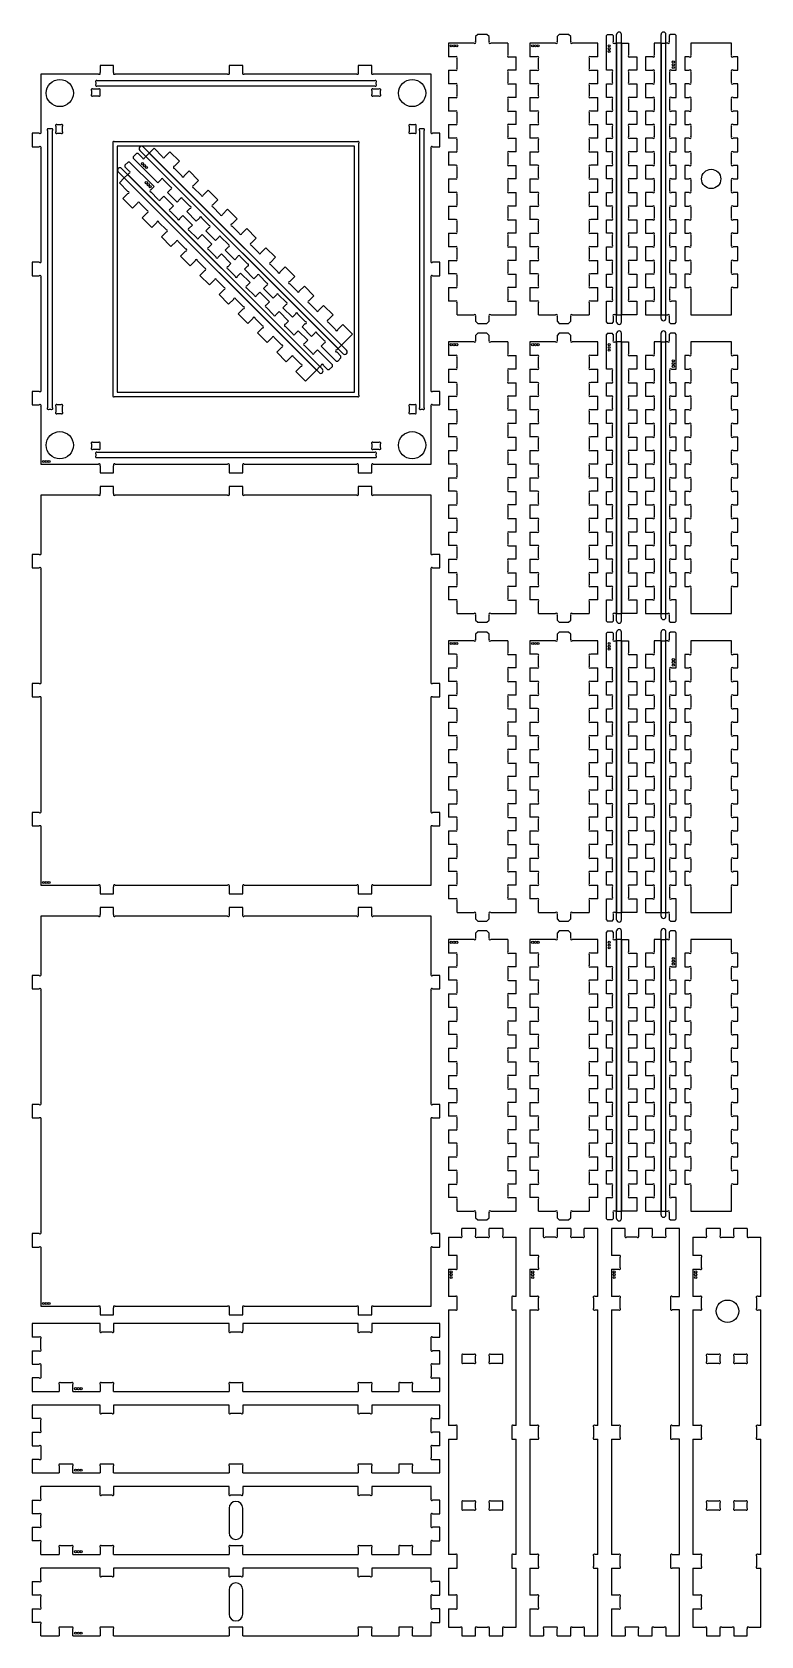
# Model space of a CAD drawing. Header units: inches. Extents: x 0.8 to 21.9, y 1.2 to 47.7.
import ezdxf

# ---------------------------------------------------------------- set-up
doc = ezdxf.new("R2010")
doc.units = ezdxf.units.IN
doc.header["$MEASUREMENT"] = 0
doc.layers.add('FORMAT', color=7, linetype='Continuous')

msp = doc.modelspace()

# ---------------------------------------------------------------- linework, layer by layer
at = {"color": 7, "linetype": 'Continuous', "lineweight": 25}
for p, q in [((13.706, 47.654), (13.644, 47.592)), ((13.644, 47.592), (13.644, 47.449)), ((13.975, 47.654), (13.706, 47.654)), ((14.038, 47.592), (13.975, 47.654)), ((14.038, 47.449), (14.038, 47.592)), ((16.069, 47.654), (16.006, 47.592)), ((16.006, 47.592), (16.006, 47.449)), ((16.337, 47.654), (16.069, 47.654)), ((16.4, 47.592), (16.337, 47.654)), ((16.4, 47.449), (16.4, 47.592)), ((17.469, 47.654), (17.437, 47.623)), ((17.437, 46.617), (17.437, 47.623)), ((17.469, 47.654), (17.603, 47.654)), ((17.634, 47.623), (17.603, 47.654)), ((17.634, 47.623), (17.634, 47.449)), ((19.288, 47.654), (19.257, 47.623)), ((19.257, 47.623), (19.257, 47.449)), ((19.423, 47.654), (19.288, 47.654)), ((19.454, 47.623), (19.423, 47.654)), ((19.454, 46.617), (19.454, 47.623)), ((13.6, 47.404), (12.857, 47.404)), ((12.857, 47.404), (12.857, 47.011)), ((13.063, 47.011), (12.857, 47.011)), ((12.857, 47.011), (12.857, 47.011)), ((12.857, 47.011), (12.857, 47.011)), ((13.107, 46.661), (13.107, 46.967)), ((14.575, 47.404), (14.082, 47.404)), ((14.575, 47.404), (14.575, 47.055)), ((14.619, 47.01), (14.825, 47.01)), ((14.825, 47.01), (14.825, 47.011)), ((14.825, 47.011), (14.825, 47.011)), ((14.825, 46.617), (14.825, 47.011)), ((15.962, 47.404), (15.219, 47.404)), ((15.219, 47.404), (15.219, 47.011)), ((15.425, 47.011), (15.219, 47.011)), ((15.219, 47.011), (15.219, 47.011)), ((15.219, 47.011), (15.219, 47.011)), ((15.469, 46.661), (15.469, 46.967)), ((17.187, 47.404), (16.444, 47.404)), ((16.937, 46.967), (16.937, 46.661)), ((17.187, 47.011), (16.981, 47.011)), ((17.187, 47.011), (17.187, 47.404)), ((17.187, 47.011), (17.187, 47.011)), ((17.187, 47.011), (17.187, 47.011)), ((17.678, 47.404), (17.731, 47.404)), ((17.731, 47.404), (17.731, 39.53)), ((17.872, 47.404), (17.731, 47.404)), ((17.872, 47.404), (18.071, 47.404)), ((17.872, 47.404), (17.872, 39.53)), ((18.071, 47.404), (18.071, 47.055)), ((18.115, 47.011), (18.321, 47.011)), ((18.321, 47.011), (18.321, 46.617)), ((18.571, 47.011), (18.571, 46.617)), ((18.776, 47.011), (18.571, 47.011)), ((18.821, 47.404), (18.821, 47.055)), ((19.02, 47.404), (18.821, 47.404)), ((19.02, 47.404), (19.02, 39.53)), ((19.02, 47.404), (19.16, 47.404)), ((19.213, 47.404), (19.16, 47.404)), ((19.16, 39.53), (19.16, 47.404)), ((19.704, 47.01), (19.704, 46.618)), ((19.837, 47.01), (19.704, 47.01)), ((19.881, 47.404), (19.881, 47.055)), ((21.062, 47.404), (19.881, 47.404)), ((21.062, 47.055), (21.062, 47.404)), ((21.239, 47.01), (21.106, 47.01)), ((21.239, 46.618), (21.239, 47.01)), ((2.72, 46.508), (1.046, 46.508)), ((1.046, 46.508), (1.046, 44.834)), ((3.158, 46.758), (2.764, 46.758)), ((2.764, 46.758), (2.764, 46.553)), ((3.158, 46.553), (3.158, 46.758)), ((6.46, 46.508), (3.202, 46.508)), ((6.898, 46.758), (6.504, 46.758)), ((6.504, 46.758), (6.504, 46.553)), ((6.898, 46.553), (6.898, 46.758)), ((10.2, 46.508), (6.942, 46.508)), ((10.638, 46.758), (10.244, 46.758)), ((10.244, 46.758), (10.244, 46.553)), ((10.638, 46.553), (10.638, 46.758)), ((12.357, 46.508), (10.682, 46.508)), ((12.357, 44.834), (12.357, 46.508)), ((12.857, 46.617), (12.857, 46.223)), ((12.857, 46.617), (12.857, 46.617)), ((12.857, 46.617), (12.857, 46.617)), ((12.857, 46.617), (13.063, 46.617)), ((14.575, 46.573), (14.575, 46.268)), ((14.825, 46.618), (14.619, 46.618)), ((14.825, 46.617), (14.825, 46.618)), ((14.825, 46.617), (14.825, 46.617)), ((15.219, 46.617), (15.219, 46.223)), ((15.219, 46.617), (15.219, 46.617)), ((15.219, 46.617), (15.219, 46.617)), ((15.219, 46.617), (15.425, 46.617)), ((16.981, 46.617), (17.187, 46.617)), ((17.187, 46.617), (17.187, 46.617)), ((17.187, 46.617), (17.187, 46.617)), ((17.187, 46.223), (17.187, 46.617)), ((17.57, 46.617), (17.437, 46.617)), ((17.614, 46.268), (17.614, 46.573)), ((18.071, 46.573), (18.071, 46.268)), ((18.321, 46.617), (18.115, 46.617)), ((18.571, 46.617), (18.776, 46.617)), ((18.821, 46.573), (18.821, 46.268)), ((19.277, 46.268), (19.277, 46.573)), ((19.321, 46.617), (19.454, 46.617)), ((19.704, 46.618), (19.837, 46.618)), ((19.881, 46.573), (19.881, 46.268)), ((21.062, 46.268), (21.062, 46.573)), ((21.106, 46.618), (21.239, 46.618)), ((2.514, 46.028), (2.514, 45.919)), ((2.72, 46.072), (2.558, 46.072)), ((2.639, 46.265), (2.639, 46.213)), ((10.719, 46.309), (2.683, 46.309)), ((2.683, 46.169), (10.719, 46.169)), ((2.764, 45.919), (2.764, 46.028)), ((10.638, 46.028), (10.638, 45.919)), ((10.844, 46.072), (10.682, 46.072)), ((10.764, 46.213), (10.764, 46.265)), ((10.888, 45.919), (10.888, 46.028)), ((12.857, 46.224), (12.857, 46.223)), ((13.063, 46.224), (12.857, 46.224)), ((12.857, 46.223), (12.857, 46.223)), ((13.107, 45.874), (13.107, 46.179)), ((14.619, 46.223), (14.825, 46.223)), ((14.825, 46.223), (14.825, 46.223)), ((14.825, 46.223), (14.825, 46.223)), ((14.825, 45.83), (14.825, 46.223)), ((15.425, 46.224), (15.219, 46.224)), ((15.219, 46.224), (15.219, 46.223)), ((15.219, 46.223), (15.219, 46.223)), ((15.469, 45.874), (15.469, 46.179)), ((16.937, 46.179), (16.937, 45.874)), ((17.187, 46.224), (16.981, 46.224)), ((17.187, 46.223), (17.187, 46.224)), ((17.187, 46.223), (17.187, 46.223)), ((17.437, 45.83), (17.437, 46.223)), ((17.437, 46.223), (17.57, 46.223)), ((18.115, 46.223), (18.321, 46.223)), ((18.321, 46.223), (18.321, 45.83)), ((18.571, 46.223), (18.571, 45.83)), ((18.776, 46.223), (18.571, 46.223)), ((19.454, 46.223), (19.321, 46.223)), ((19.454, 45.83), (19.454, 46.223)), ((19.704, 46.223), (19.704, 45.83)), ((19.837, 46.223), (19.704, 46.223)), ((21.239, 46.223), (21.106, 46.223)), ((21.239, 45.83), (21.239, 46.223)), ((2.558, 45.875), (2.72, 45.875)), ((10.682, 45.875), (10.844, 45.875)), ((12.857, 45.83), (12.857, 45.83)), ((12.857, 45.83), (12.857, 45.829)), ((12.857, 45.83), (12.857, 45.436)), ((12.857, 45.829), (13.063, 45.829)), ((14.575, 45.785), (14.575, 45.48)), ((14.825, 45.83), (14.619, 45.83)), ((14.825, 45.83), (14.825, 45.83)), ((14.825, 45.83), (14.825, 45.83)), ((15.219, 45.83), (15.219, 45.436)), ((15.219, 45.83), (15.219, 45.83)), ((15.219, 45.83), (15.219, 45.829)), ((15.219, 45.829), (15.425, 45.829)), ((16.981, 45.829), (17.187, 45.829)), ((17.187, 45.829), (17.187, 45.83)), ((17.187, 45.83), (17.187, 45.83)), ((17.187, 45.436), (17.187, 45.83)), ((17.57, 45.83), (17.437, 45.83)), ((17.614, 45.48), (17.614, 45.785)), ((18.071, 45.785), (18.071, 45.48)), ((18.321, 45.83), (18.115, 45.83)), ((18.571, 45.83), (18.776, 45.83)), ((18.821, 45.785), (18.821, 45.48)), ((19.277, 45.48), (19.277, 45.785)), ((19.321, 45.83), (19.454, 45.83)), ((19.704, 45.83), (19.837, 45.83)), ((19.881, 45.785), (19.881, 45.48)), ((21.062, 45.48), (21.062, 45.785)), ((21.106, 45.83), (21.239, 45.83)), ((13.063, 45.436), (12.857, 45.436)), ((12.857, 45.436), (12.857, 45.436)), ((12.857, 45.436), (12.857, 45.436)), ((13.107, 45.086), (13.107, 45.392)), ((14.619, 45.435), (14.825, 45.435)), ((14.825, 45.435), (14.825, 45.436)), ((14.825, 45.436), (14.825, 45.436)), ((14.825, 45.042), (14.825, 45.436)), ((15.425, 45.436), (15.219, 45.436)), ((15.219, 45.436), (15.219, 45.436)), ((15.219, 45.436), (15.219, 45.436)), ((15.469, 45.086), (15.469, 45.392)), ((16.937, 45.392), (16.937, 45.086)), ((17.187, 45.436), (16.981, 45.436)), ((17.187, 45.436), (17.187, 45.436)), ((17.187, 45.436), (17.187, 45.436)), ((17.437, 45.436), (17.57, 45.436)), ((17.437, 45.042), (17.437, 45.436)), ((18.115, 45.436), (18.321, 45.436)), ((18.321, 45.436), (18.321, 45.042)), ((18.571, 45.436), (18.571, 45.042)), ((18.776, 45.436), (18.571, 45.436)), ((19.454, 45.436), (19.321, 45.436)), ((19.454, 45.042), (19.454, 45.436)), ((19.704, 45.435), (19.704, 45.043)), ((19.837, 45.435), (19.704, 45.435)), ((21.239, 45.435), (21.106, 45.435)), ((21.239, 45.043), (21.239, 45.435)), ((0.796, 44.79), (0.796, 44.396)), ((1.001, 44.79), (0.796, 44.79)), ((1.245, 44.871), (1.245, 36.835)), ((1.34, 44.915), (1.289, 44.915)), ((1.385, 36.835), (1.385, 44.871)), ((1.482, 44.996), (1.482, 44.834)), ((1.635, 45.04), (1.526, 45.04)), ((1.526, 44.79), (1.635, 44.79)), ((1.679, 44.834), (1.679, 44.996)), ((11.723, 44.996), (11.723, 44.834)), ((11.876, 45.04), (11.767, 45.04)), ((11.767, 44.79), (11.876, 44.79)), ((11.92, 44.834), (11.92, 44.996)), ((12.018, 44.871), (12.018, 36.835)), ((12.113, 44.915), (12.062, 44.915)), ((12.158, 36.835), (12.158, 44.871)), ((12.607, 44.79), (12.401, 44.79)), ((12.607, 44.396), (12.607, 44.79)), ((12.857, 45.042), (12.857, 44.649)), ((12.857, 45.042), (12.857, 45.042)), ((12.857, 45.042), (12.857, 45.042)), ((12.857, 45.042), (13.063, 45.042)), ((13.063, 44.649), (12.857, 44.649)), ((12.857, 44.649), (12.857, 44.649)), ((12.857, 44.649), (12.857, 44.649)), ((14.575, 44.998), (14.575, 44.693)), ((14.825, 45.043), (14.619, 45.043)), ((14.619, 44.648), (14.825, 44.648)), ((14.825, 45.042), (14.825, 45.043)), ((14.825, 45.042), (14.825, 45.042)), ((14.825, 44.648), (14.825, 44.649)), ((14.825, 44.649), (14.825, 44.649)), ((14.825, 44.255), (14.825, 44.649)), ((15.219, 45.042), (15.219, 44.649)), ((15.219, 45.042), (15.219, 45.042)), ((15.219, 45.042), (15.219, 45.042)), ((15.219, 45.042), (15.425, 45.042)), ((15.425, 44.649), (15.219, 44.649)), ((15.219, 44.649), (15.219, 44.649)), ((15.219, 44.649), (15.219, 44.649)), ((16.981, 45.042), (17.187, 45.042)), ((17.187, 44.649), (16.981, 44.649)), ((17.187, 45.042), (17.187, 45.042)), ((17.187, 45.042), (17.187, 45.042)), ((17.187, 44.649), (17.187, 45.042)), ((17.187, 44.649), (17.187, 44.649)), ((17.187, 44.649), (17.187, 44.649)), ((17.57, 45.042), (17.437, 45.042)), ((17.437, 44.649), (17.57, 44.649)), ((17.437, 44.255), (17.437, 44.649)), ((17.614, 44.693), (17.614, 44.998)), ((18.071, 44.998), (18.071, 44.693)), ((18.321, 45.042), (18.115, 45.042)), ((18.115, 44.649), (18.321, 44.649)), ((18.321, 44.649), (18.321, 44.255)), ((18.571, 45.042), (18.776, 45.042)), ((18.571, 44.649), (18.571, 44.255)), ((18.776, 44.649), (18.571, 44.649)), ((18.821, 44.998), (18.821, 44.693)), ((19.277, 44.693), (19.277, 44.998)), ((19.321, 45.042), (19.454, 45.042)), ((19.454, 44.649), (19.321, 44.649)), ((19.454, 44.255), (19.454, 44.649)), ((19.704, 45.043), (19.837, 45.043)), ((19.704, 44.648), (19.704, 44.255)), ((19.837, 44.648), (19.704, 44.648)), ((19.881, 44.998), (19.881, 44.693)), ((21.062, 44.693), (21.062, 44.998)), ((21.106, 45.043), (21.239, 45.043)), ((21.239, 44.648), (21.106, 44.648)), ((21.239, 44.255), (21.239, 44.648)), ((0.796, 44.396), (1.001, 44.396)), ((1.046, 44.352), (1.046, 41.094)), ((3.139, 44.502), (3.139, 37.203)), ((10.219, 44.547), (3.183, 44.547)), ((3.264, 44.422), (3.264, 37.284)), ((10.139, 44.422), (3.264, 44.422)), ((3.728, 44.11), (3.823, 44.205)), ((3.868, 44.205), (3.823, 44.205)), ((3.868, 44.205), (3.991, 44.081)), ((4.19, 44.218), (4.091, 44.119)), ((4.19, 44.218), (4.331, 44.359)), ((4.19, 44.218), (9.758, 38.65)), ((4.331, 44.359), (4.578, 44.111)), ((4.641, 44.111), (4.786, 44.257)), ((4.786, 44.257), (5.065, 43.979)), ((10.139, 37.284), (10.139, 44.422)), ((10.264, 37.203), (10.264, 44.502)), ((12.357, 41.094), (12.357, 44.352)), ((12.401, 44.396), (12.607, 44.396)), ((12.857, 44.255), (12.857, 43.861)), ((12.857, 44.255), (12.857, 44.255)), ((12.857, 44.255), (12.857, 44.254)), ((12.857, 44.254), (13.063, 44.254)), ((13.107, 44.299), (13.107, 44.604)), ((14.575, 44.211), (14.575, 43.905)), ((14.825, 44.255), (14.619, 44.255)), ((14.825, 44.255), (14.825, 44.255)), ((14.825, 44.255), (14.825, 44.255)), ((15.219, 44.255), (15.219, 43.861)), ((15.219, 44.255), (15.219, 44.255)), ((15.219, 44.255), (15.219, 44.254)), ((15.219, 44.254), (15.425, 44.254)), ((15.469, 44.299), (15.469, 44.604)), ((16.937, 44.604), (16.937, 44.299)), ((16.981, 44.254), (17.187, 44.254)), ((17.187, 44.254), (17.187, 44.255)), ((17.187, 44.255), (17.187, 44.255)), ((17.187, 43.861), (17.187, 44.255)), ((17.57, 44.255), (17.437, 44.255)), ((17.614, 43.905), (17.614, 44.211)), ((18.071, 44.211), (18.071, 43.905)), ((18.321, 44.255), (18.115, 44.255)), ((18.571, 44.255), (18.776, 44.255)), ((18.821, 44.211), (18.821, 43.905)), ((19.277, 43.905), (19.277, 44.211)), ((19.321, 44.255), (19.454, 44.255)), ((19.704, 44.255), (19.837, 44.255)), ((19.881, 44.211), (19.881, 43.905)), ((21.062, 43.905), (21.062, 44.211)), ((21.106, 44.255), (21.239, 44.255)), ((3.576, 43.957), (3.481, 43.862)), ((3.481, 43.862), (3.481, 43.817)), ((3.481, 43.817), (3.604, 43.694)), ((3.62, 43.957), (3.576, 43.957)), ((4.331, 43.245), (3.62, 43.957)), ((3.728, 44.11), (3.728, 44.065)), ((4.44, 43.354), (3.728, 44.065)), ((4.054, 44.081), (4.091, 44.119)), ((4.091, 44.119), (9.659, 38.551)), ((5.065, 43.979), (4.919, 43.833)), ((4.919, 43.771), (5.135, 43.555)), ((13.063, 43.862), (12.857, 43.862)), ((12.857, 43.862), (12.857, 43.861)), ((12.857, 43.861), (12.857, 43.861)), ((13.107, 43.512), (13.107, 43.817)), ((14.619, 43.861), (14.825, 43.861)), ((14.825, 43.861), (14.825, 43.861)), ((14.825, 43.467), (14.825, 43.861)), ((14.825, 43.861), (14.825, 43.861)), ((15.425, 43.862), (15.219, 43.862)), ((15.219, 43.862), (15.219, 43.861)), ((15.219, 43.861), (15.219, 43.861)), ((15.469, 43.512), (15.469, 43.817)), ((16.937, 43.817), (16.937, 43.512)), ((17.187, 43.862), (16.981, 43.862)), ((17.187, 43.861), (17.187, 43.862)), ((17.187, 43.861), (17.187, 43.861)), ((17.437, 43.467), (17.437, 43.861)), ((17.437, 43.861), (17.57, 43.861)), ((18.115, 43.861), (18.321, 43.861)), ((18.321, 43.861), (18.321, 43.467)), ((18.571, 43.861), (18.571, 43.467)), ((18.776, 43.861), (18.571, 43.861)), ((19.454, 43.861), (19.321, 43.861)), ((19.454, 43.467), (19.454, 43.861)), ((19.704, 43.861), (19.704, 43.468)), ((19.837, 43.861), (19.704, 43.861)), ((21.239, 43.861), (21.106, 43.861)), ((21.239, 43.468), (21.239, 43.861)), ((3.467, 43.495), (3.327, 43.354)), ((3.327, 43.354), (3.574, 43.107)), ((3.467, 43.495), (3.566, 43.594)), ((3.467, 43.495), (9.035, 37.927)), ((3.604, 43.632), (3.566, 43.594)), ((9.134, 38.026), (3.566, 43.594)), ((4.237, 43.151), (4.331, 43.245)), ((4.534, 43.448), (4.44, 43.354)), ((4.812, 43.232), (4.596, 43.448)), ((5.197, 43.555), (5.343, 43.7)), ((5.343, 43.7), (5.621, 43.422)), ((5.621, 43.422), (5.476, 43.276)), ((12.857, 43.467), (12.857, 43.467)), ((12.857, 43.467), (12.857, 43.467)), ((12.857, 43.467), (13.063, 43.467)), ((12.857, 43.467), (12.857, 43.074)), ((14.575, 43.423), (14.575, 43.118)), ((14.825, 43.468), (14.619, 43.468)), ((14.825, 43.467), (14.825, 43.468)), ((14.825, 43.467), (14.825, 43.467)), ((15.219, 43.467), (15.219, 43.074)), ((15.219, 43.467), (15.219, 43.467)), ((15.219, 43.467), (15.219, 43.467)), ((15.219, 43.467), (15.425, 43.467)), ((16.981, 43.467), (17.187, 43.467)), ((17.187, 43.467), (17.187, 43.467)), ((17.187, 43.467), (17.187, 43.467)), ((17.187, 43.074), (17.187, 43.467)), ((17.57, 43.467), (17.437, 43.467)), ((17.614, 43.118), (17.614, 43.423)), ((18.071, 43.423), (18.071, 43.118)), ((18.321, 43.467), (18.115, 43.467)), ((18.571, 43.467), (18.776, 43.467)), ((18.821, 43.423), (18.821, 43.118)), ((19.277, 43.118), (19.277, 43.423)), ((19.321, 43.467), (19.454, 43.467)), ((19.704, 43.468), (19.837, 43.468)), ((19.881, 43.423), (19.881, 43.118)), ((21.062, 43.118), (21.062, 43.423)), ((21.106, 43.468), (21.239, 43.468)), ((3.574, 43.044), (3.428, 42.899)), ((3.428, 42.899), (3.707, 42.621)), ((4.453, 42.873), (4.237, 43.089)), ((4.61, 42.967), (4.516, 42.873)), ((4.888, 42.688), (4.61, 42.967)), ((4.718, 43.076), (4.812, 43.169)), ((4.997, 42.797), (4.718, 43.076)), ((5.09, 42.891), (4.997, 42.797)), ((5.369, 42.675), (5.153, 42.891)), ((5.476, 43.214), (5.692, 42.998)), ((5.754, 42.998), (5.9, 43.143)), ((5.9, 43.143), (6.178, 42.865)), ((6.178, 42.865), (6.033, 42.72)), ((12.857, 43.074), (12.857, 43.074)), ((12.857, 43.074), (12.857, 43.074)), ((13.063, 43.074), (12.857, 43.074)), ((13.107, 42.724), (13.107, 43.03)), ((14.619, 43.073), (14.825, 43.073)), ((14.825, 43.073), (14.825, 43.074)), ((14.825, 43.074), (14.825, 43.074)), ((14.825, 42.68), (14.825, 43.074)), ((15.425, 43.074), (15.219, 43.074)), ((15.219, 43.074), (15.219, 43.074)), ((15.219, 43.074), (15.219, 43.074)), ((15.469, 42.724), (15.469, 43.03)), ((16.937, 43.03), (16.937, 42.724)), ((17.187, 43.074), (16.981, 43.074)), ((17.187, 43.074), (17.187, 43.074)), ((17.187, 43.074), (17.187, 43.074)), ((17.437, 42.68), (17.437, 43.074)), ((17.437, 43.074), (17.57, 43.074)), ((18.115, 43.074), (18.321, 43.074)), ((18.321, 43.074), (18.321, 42.68)), ((18.571, 43.074), (18.571, 42.68)), ((18.776, 43.074), (18.571, 43.074)), ((19.454, 43.074), (19.321, 43.074)), ((19.454, 42.68), (19.454, 43.074)), ((19.704, 43.073), (19.704, 42.681)), ((19.837, 43.073), (19.704, 43.073)), ((21.239, 43.073), (21.106, 43.073)), ((21.239, 42.681), (21.239, 43.073)), ((3.707, 42.621), (3.852, 42.766)), ((3.915, 42.766), (4.13, 42.55)), ((4.13, 42.488), (3.985, 42.342)), ((3.985, 42.342), (4.263, 42.064)), ((4.794, 42.595), (4.888, 42.688)), ((5.01, 42.316), (4.794, 42.532)), ((5.166, 42.41), (5.073, 42.316)), ((5.445, 42.132), (5.166, 42.41)), ((5.275, 42.519), (5.369, 42.613)), ((5.554, 42.24), (5.275, 42.519)), ((5.647, 42.334), (5.554, 42.24)), ((5.926, 42.118), (5.71, 42.334)), ((6.033, 42.657), (6.248, 42.441)), ((6.311, 42.441), (6.457, 42.587)), ((6.457, 42.587), (6.735, 42.308)), ((6.735, 42.308), (6.589, 42.163)), ((12.857, 42.68), (12.857, 42.286)), ((12.857, 42.68), (12.857, 42.68)), ((12.857, 42.68), (13.063, 42.68)), ((12.857, 42.68), (12.857, 42.68)), ((14.575, 42.636), (14.575, 42.33)), ((14.825, 42.681), (14.619, 42.681)), ((14.825, 42.68), (14.825, 42.681)), ((14.825, 42.68), (14.825, 42.68)), ((15.219, 42.68), (15.219, 42.286)), ((15.219, 42.68), (15.219, 42.68)), ((15.219, 42.68), (15.219, 42.68)), ((15.219, 42.68), (15.425, 42.68)), ((16.981, 42.68), (17.187, 42.68)), ((17.187, 42.68), (17.187, 42.68)), ((17.187, 42.68), (17.187, 42.68)), ((17.187, 42.286), (17.187, 42.68)), ((17.57, 42.68), (17.437, 42.68)), ((17.614, 42.33), (17.614, 42.636)), ((18.071, 42.636), (18.071, 42.33)), ((18.321, 42.68), (18.115, 42.68)), ((18.571, 42.68), (18.776, 42.68)), ((18.821, 42.636), (18.821, 42.33)), ((19.277, 42.33), (19.277, 42.636)), ((19.321, 42.68), (19.454, 42.68)), ((19.704, 42.681), (19.837, 42.681)), ((19.881, 42.636), (19.881, 42.33)), ((21.062, 42.33), (21.062, 42.636)), ((21.106, 42.681), (21.239, 42.681)), ((4.263, 42.064), (4.409, 42.209)), ((4.471, 42.209), (4.687, 41.993)), ((4.687, 41.931), (4.542, 41.785)), ((5.351, 42.038), (5.445, 42.132)), ((5.567, 41.76), (5.351, 41.975)), ((5.723, 41.853), (5.629, 41.76)), ((6.002, 41.575), (5.723, 41.853)), ((5.832, 41.962), (5.926, 42.056)), ((6.11, 41.684), (5.832, 41.962)), ((6.589, 42.1), (6.805, 41.884)), ((6.868, 41.884), (7.013, 42.03)), ((7.013, 42.03), (7.292, 41.751)), ((13.063, 42.287), (12.857, 42.287)), ((12.857, 42.287), (12.857, 42.286)), ((12.857, 42.286), (12.857, 42.286)), ((12.857, 41.893), (12.857, 41.499)), ((12.857, 41.893), (12.857, 41.893)), ((12.857, 41.893), (12.857, 41.892)), ((12.857, 41.892), (13.063, 41.892)), ((13.107, 41.937), (13.107, 42.242)), ((14.575, 41.848), (14.575, 41.543)), ((14.619, 42.286), (14.825, 42.286)), ((14.825, 41.893), (14.619, 41.893)), ((14.825, 42.286), (14.825, 42.286)), ((14.825, 42.286), (14.825, 42.286)), ((14.825, 41.893), (14.825, 42.286)), ((14.825, 41.893), (14.825, 41.893)), ((14.825, 41.893), (14.825, 41.893)), ((15.425, 42.287), (15.219, 42.287)), ((15.219, 42.287), (15.219, 42.286)), ((15.219, 42.286), (15.219, 42.286)), ((15.219, 41.893), (15.219, 41.499)), ((15.219, 41.893), (15.219, 41.893)), ((15.219, 41.893), (15.219, 41.892)), ((15.219, 41.892), (15.425, 41.892)), ((15.469, 41.937), (15.469, 42.242)), ((16.937, 42.242), (16.937, 41.937)), ((17.187, 42.287), (16.981, 42.287)), ((16.981, 41.892), (17.187, 41.892)), ((17.187, 42.286), (17.187, 42.287)), ((17.187, 42.286), (17.187, 42.286)), ((17.187, 41.892), (17.187, 41.893)), ((17.187, 41.893), (17.187, 41.893)), ((17.187, 41.499), (17.187, 41.893)), ((17.437, 41.893), (17.437, 42.286)), ((17.437, 42.286), (17.57, 42.286)), ((17.57, 41.893), (17.437, 41.893)), ((17.614, 41.543), (17.614, 41.848)), ((18.071, 41.848), (18.071, 41.543)), ((18.115, 42.286), (18.321, 42.286)), ((18.321, 41.893), (18.115, 41.893)), ((18.321, 42.286), (18.321, 41.893)), ((18.571, 42.286), (18.571, 41.893)), ((18.776, 42.286), (18.571, 42.286)), ((18.571, 41.893), (18.776, 41.893)), ((18.821, 41.848), (18.821, 41.543)), ((19.277, 41.543), (19.277, 41.848)), ((19.454, 42.286), (19.321, 42.286)), ((19.321, 41.893), (19.454, 41.893)), ((19.454, 41.893), (19.454, 42.286)), ((19.704, 42.286), (19.704, 41.893)), ((19.837, 42.286), (19.704, 42.286)), ((19.704, 41.893), (19.837, 41.893)), ((19.881, 41.848), (19.881, 41.543)), ((21.062, 41.543), (21.062, 41.848)), ((21.239, 42.286), (21.106, 42.286)), ((21.106, 41.893), (21.239, 41.893)), ((21.239, 41.893), (21.239, 42.286)), ((4.542, 41.785), (4.82, 41.507)), ((4.82, 41.507), (4.966, 41.653)), ((5.028, 41.653), (5.244, 41.437)), ((5.908, 41.481), (6.002, 41.575)), ((6.124, 41.203), (5.908, 41.419)), ((6.204, 41.777), (6.11, 41.684)), ((6.482, 41.562), (6.267, 41.777)), ((6.389, 41.405), (6.482, 41.499)), ((6.667, 41.127), (6.389, 41.405)), ((7.292, 41.751), (7.146, 41.606)), ((7.146, 41.543), (7.362, 41.328)), ((7.425, 41.328), (7.57, 41.473)), ((7.57, 41.473), (7.848, 41.195)), ((13.063, 41.499), (12.857, 41.499)), ((12.857, 41.499), (12.857, 41.499)), ((12.857, 41.499), (12.857, 41.499)), ((13.107, 41.149), (13.107, 41.455)), ((14.619, 41.498), (14.825, 41.498)), ((14.825, 41.498), (14.825, 41.499)), ((14.825, 41.499), (14.825, 41.499)), ((14.825, 41.105), (14.825, 41.499)), ((15.425, 41.499), (15.219, 41.499)), ((15.219, 41.499), (15.219, 41.499)), ((15.219, 41.499), (15.219, 41.499)), ((15.469, 41.149), (15.469, 41.455)), ((16.937, 41.455), (16.937, 41.149)), ((17.187, 41.499), (16.981, 41.499)), ((17.187, 41.499), (17.187, 41.499)), ((17.187, 41.499), (17.187, 41.499)), ((17.437, 41.499), (17.57, 41.499)), ((17.437, 41.105), (17.437, 41.499)), ((18.115, 41.499), (18.321, 41.499)), ((18.321, 41.499), (18.321, 41.105)), ((18.571, 41.499), (18.571, 41.105)), ((18.776, 41.499), (18.571, 41.499)), ((19.454, 41.499), (19.321, 41.499)), ((19.454, 41.105), (19.454, 41.499)), ((19.704, 41.498), (19.704, 41.106)), ((19.837, 41.498), (19.704, 41.498)), ((21.239, 41.498), (21.106, 41.498)), ((21.239, 41.106), (21.239, 41.498)), ((0.796, 41.05), (0.796, 40.656)), ((1.001, 41.05), (0.796, 41.05)), ((5.244, 41.374), (5.098, 41.229)), ((5.098, 41.229), (5.377, 40.95)), ((5.377, 40.95), (5.522, 41.096)), ((5.585, 41.096), (5.801, 40.88)), ((6.28, 41.296), (6.186, 41.203)), ((6.558, 41.018), (6.28, 41.296)), ((6.465, 40.924), (6.558, 41.018)), ((6.761, 41.221), (6.667, 41.127)), ((7.039, 41.005), (6.823, 41.221)), ((6.945, 40.848), (7.039, 40.942)), ((7.848, 41.195), (7.703, 41.049)), ((7.703, 40.987), (7.919, 40.771)), ((7.981, 40.771), (8.127, 40.916)), ((8.127, 40.916), (8.405, 40.638)), ((12.607, 41.05), (12.401, 41.05)), ((12.607, 40.656), (12.607, 41.05)), ((12.857, 41.105), (12.857, 41.105)), ((12.857, 41.105), (12.857, 41.105)), ((12.857, 41.105), (13.063, 41.105)), ((12.857, 41.105), (12.857, 40.711)), ((14.575, 41.061), (14.575, 40.756)), ((14.825, 41.106), (14.619, 41.106)), ((14.825, 41.105), (14.825, 41.106)), ((14.825, 41.105), (14.825, 41.105)), ((15.219, 41.105), (15.219, 40.711)), ((15.219, 41.105), (15.219, 41.105)), ((15.219, 41.105), (15.219, 41.105)), ((15.219, 41.105), (15.425, 41.105)), ((16.981, 41.105), (17.187, 41.105)), ((17.187, 41.105), (17.187, 41.105)), ((17.187, 41.105), (17.187, 41.105)), ((17.187, 40.711), (17.187, 41.105)), ((17.57, 41.105), (17.437, 41.105)), ((17.614, 40.756), (17.614, 41.061)), ((18.071, 41.061), (18.071, 40.756)), ((18.321, 41.105), (18.115, 41.105)), ((18.571, 41.105), (18.776, 41.105)), ((18.821, 41.061), (18.821, 40.756)), ((19.277, 40.756), (19.277, 41.061)), ((19.321, 41.105), (19.454, 41.105)), ((19.704, 41.106), (19.837, 41.106)), ((19.881, 41.061), (19.881, 40.756)), ((21.062, 40.756), (21.062, 41.061)), ((21.106, 41.106), (21.239, 41.106)), ((0.796, 40.656), (1.001, 40.656)), ((1.046, 40.612), (1.046, 37.354)), ((5.801, 40.817), (5.655, 40.672)), ((5.655, 40.672), (5.934, 40.393)), ((5.934, 40.393), (6.079, 40.539)), ((6.142, 40.539), (6.358, 40.323)), ((6.68, 40.646), (6.465, 40.862)), ((6.837, 40.74), (6.743, 40.646)), ((7.115, 40.461), (6.837, 40.74)), ((7.224, 40.57), (6.945, 40.848)), ((7.021, 40.368), (7.115, 40.461)), ((7.318, 40.664), (7.224, 40.57)), ((7.596, 40.448), (7.38, 40.664)), ((8.405, 40.638), (8.26, 40.492)), ((12.357, 37.354), (12.357, 40.612)), ((12.401, 40.656), (12.607, 40.656)), ((13.063, 40.712), (12.857, 40.712)), ((12.857, 40.712), (12.857, 40.711)), ((12.857, 40.711), (12.857, 40.711)), ((13.107, 40.362), (13.107, 40.667)), ((14.619, 40.711), (14.825, 40.711)), ((14.825, 40.711), (14.825, 40.711)), ((14.825, 40.711), (14.825, 40.711)), ((14.825, 40.318), (14.825, 40.711)), ((15.219, 40.712), (15.219, 40.711)), ((15.425, 40.712), (15.219, 40.712)), ((15.219, 40.711), (15.219, 40.711)), ((15.469, 40.362), (15.469, 40.667)), ((16.937, 40.667), (16.937, 40.362)), ((17.187, 40.712), (16.981, 40.712)), ((17.187, 40.711), (17.187, 40.712)), ((17.187, 40.711), (17.187, 40.711)), ((17.437, 40.318), (17.437, 40.711)), ((17.437, 40.711), (17.57, 40.711)), ((18.115, 40.711), (18.321, 40.711)), ((18.321, 40.711), (18.321, 40.318)), ((18.571, 40.711), (18.571, 40.318)), ((18.776, 40.711), (18.571, 40.711)), ((19.454, 40.711), (19.321, 40.711)), ((19.454, 40.318), (19.454, 40.711)), ((19.704, 40.711), (19.704, 40.318)), ((19.837, 40.711), (19.704, 40.711)), ((21.239, 40.711), (21.106, 40.711)), ((21.239, 40.318), (21.239, 40.711)), ((6.358, 40.261), (6.212, 40.115)), ((6.212, 40.115), (6.49, 39.837)), ((7.237, 40.089), (7.021, 40.305)), ((7.393, 40.183), (7.3, 40.089)), ((7.672, 39.905), (7.393, 40.183)), ((7.502, 40.292), (7.596, 40.385)), ((7.781, 40.013), (7.502, 40.292)), ((7.874, 40.107), (7.781, 40.013)), ((8.153, 39.891), (7.937, 40.107)), ((8.26, 40.43), (8.476, 40.214)), ((8.538, 40.214), (8.684, 40.36)), ((8.684, 40.36), (8.962, 40.081)), ((8.962, 40.081), (8.816, 39.936)), ((12.857, 40.318), (12.857, 40.318)), ((12.857, 40.318), (12.857, 40.317)), ((12.857, 40.318), (12.857, 39.924)), ((12.857, 40.317), (13.063, 40.317)), ((14.575, 40.274), (14.575, 39.968)), ((14.825, 40.318), (14.619, 40.318)), ((14.825, 40.318), (14.825, 40.318)), ((14.825, 40.318), (14.825, 40.318)), ((15.219, 40.318), (15.219, 39.924)), ((15.219, 40.318), (15.219, 40.318)), ((15.219, 40.318), (15.219, 40.317)), ((15.219, 40.317), (15.425, 40.317)), ((16.981, 40.317), (17.187, 40.317)), ((17.187, 40.317), (17.187, 40.318)), ((17.187, 40.318), (17.187, 40.318)), ((17.187, 39.924), (17.187, 40.318)), ((17.57, 40.318), (17.437, 40.318)), ((17.614, 39.968), (17.614, 40.274)), ((18.071, 40.274), (18.071, 39.968)), ((18.321, 40.318), (18.115, 40.318)), ((18.571, 40.318), (18.776, 40.318)), ((18.821, 40.274), (18.821, 39.968)), ((19.277, 39.968), (19.277, 40.274)), ((19.321, 40.318), (19.454, 40.318)), ((19.704, 40.318), (19.837, 40.318)), ((19.881, 40.274), (19.881, 39.53)), ((21.062, 39.53), (21.062, 40.274)), ((21.106, 40.318), (21.239, 40.318)), ((6.49, 39.837), (6.636, 39.982)), ((6.698, 39.982), (6.914, 39.766)), ((6.914, 39.704), (6.769, 39.558)), ((6.769, 39.558), (7.047, 39.28)), ((7.578, 39.811), (7.672, 39.905)), ((7.794, 39.532), (7.578, 39.748)), ((7.95, 39.626), (7.856, 39.532)), ((8.229, 39.348), (7.95, 39.626)), ((8.059, 39.735), (8.153, 39.829)), ((8.337, 39.457), (8.059, 39.735)), ((8.431, 39.55), (8.337, 39.457)), ((8.71, 39.334), (8.494, 39.55)), ((8.816, 39.873), (9.032, 39.657)), ((9.095, 39.657), (9.24, 39.803)), ((9.24, 39.803), (9.519, 39.524)), ((9.519, 39.524), (9.373, 39.379)), ((13.063, 39.925), (12.857, 39.925)), ((12.857, 39.925), (12.857, 39.924)), ((12.857, 39.924), (12.857, 39.924)), ((13.107, 39.53), (13.107, 39.88)), ((13.107, 39.53), (13.6, 39.53)), ((14.082, 39.53), (14.825, 39.53)), ((14.619, 39.924), (14.825, 39.924)), ((14.825, 39.924), (14.825, 39.924)), ((14.825, 39.924), (14.825, 39.924)), ((14.825, 39.53), (14.825, 39.924)), ((15.425, 39.925), (15.219, 39.925)), ((15.219, 39.925), (15.219, 39.924)), ((15.219, 39.924), (15.219, 39.924)), ((15.469, 39.53), (15.469, 39.88)), ((15.469, 39.53), (15.962, 39.53)), ((16.444, 39.53), (16.937, 39.53)), ((16.937, 39.88), (16.937, 39.53)), ((17.187, 39.925), (16.981, 39.925)), ((17.187, 39.924), (17.187, 39.925)), ((17.187, 39.924), (17.187, 39.924)), ((17.437, 39.312), (17.437, 39.924)), ((17.437, 39.924), (17.57, 39.924)), ((17.731, 39.53), (17.678, 39.53)), ((17.731, 39.53), (17.872, 39.53)), ((18.321, 39.53), (17.872, 39.53)), ((18.115, 39.924), (18.321, 39.924)), ((18.321, 39.924), (18.321, 39.53)), ((18.571, 39.924), (18.571, 39.53)), ((18.776, 39.924), (18.571, 39.924)), ((18.571, 39.53), (19.02, 39.53)), ((19.02, 39.53), (19.16, 39.53)), ((19.16, 39.53), (19.213, 39.53)), ((19.454, 39.924), (19.321, 39.924)), ((19.454, 39.312), (19.454, 39.924)), ((19.881, 39.53), (21.062, 39.53)), ((7.047, 39.28), (7.193, 39.425)), ((7.255, 39.425), (7.471, 39.21)), ((7.471, 39.147), (7.326, 39.002)), ((8.135, 39.254), (8.229, 39.348)), ((8.351, 38.976), (8.135, 39.192)), ((8.507, 39.069), (8.413, 38.976)), ((8.785, 38.791), (8.507, 39.069)), ((8.616, 39.178), (8.71, 39.272)), ((8.894, 38.9), (8.616, 39.178)), ((9.373, 39.316), (9.589, 39.1)), ((9.652, 39.1), (9.797, 39.246)), ((9.797, 39.246), (10.076, 38.968)), ((13.644, 39.486), (13.644, 39.343)), ((13.644, 39.343), (13.706, 39.28)), ((13.706, 39.28), (13.975, 39.28)), ((13.975, 39.28), (14.038, 39.343)), ((14.038, 39.343), (14.038, 39.486)), ((16.006, 39.486), (16.006, 39.343)), ((16.006, 39.343), (16.069, 39.28)), ((16.069, 39.28), (16.337, 39.28)), ((16.337, 39.28), (16.4, 39.343)), ((16.4, 39.343), (16.4, 39.486)), ((17.437, 39.312), (17.469, 39.28)), ((17.603, 39.28), (17.469, 39.28)), ((17.603, 39.28), (17.634, 39.312)), ((17.634, 39.486), (17.634, 39.312)), ((19.257, 39.486), (19.257, 39.312)), ((19.257, 39.312), (19.288, 39.28)), ((19.288, 39.28), (19.423, 39.28)), ((19.423, 39.28), (19.454, 39.312)), ((7.326, 39.002), (7.604, 38.723)), ((7.604, 38.723), (7.75, 38.869)), ((7.812, 38.869), (8.028, 38.653)), ((8.028, 38.59), (7.882, 38.445)), ((8.692, 38.697), (8.785, 38.791)), ((8.908, 38.419), (8.692, 38.635)), ((8.988, 38.994), (8.894, 38.9)), ((9.266, 38.778), (9.05, 38.994)), ((9.173, 38.621), (9.266, 38.715)), ((9.606, 38.188), (9.173, 38.621)), ((9.659, 38.551), (9.758, 38.65)), ((10.076, 38.968), (9.758, 38.65)), ((12.857, 38.742), (12.857, 38.349)), ((13.6, 38.742), (12.857, 38.742)), ((13.706, 38.992), (13.644, 38.93)), ((13.644, 38.93), (13.644, 38.786)), ((13.975, 38.992), (13.706, 38.992)), ((14.038, 38.93), (13.975, 38.992)), ((14.038, 38.786), (14.038, 38.93)), ((14.575, 38.742), (14.082, 38.742)), ((14.575, 38.742), (14.575, 38.393)), ((15.219, 38.742), (15.219, 38.349)), ((15.962, 38.742), (15.219, 38.742)), ((16.069, 38.992), (16.006, 38.93)), ((16.006, 38.93), (16.006, 38.786)), ((16.337, 38.992), (16.069, 38.992)), ((16.4, 38.93), (16.337, 38.992)), ((16.4, 38.786), (16.4, 38.93)), ((17.187, 38.742), (16.444, 38.742)), ((17.187, 38.349), (17.187, 38.742)), ((17.469, 38.992), (17.437, 38.961)), ((17.437, 37.955), (17.437, 38.961)), ((17.469, 38.992), (17.603, 38.992)), ((17.634, 38.961), (17.603, 38.992)), ((17.634, 38.961), (17.634, 38.786)), ((17.678, 38.742), (17.731, 38.742)), ((17.731, 38.742), (17.731, 30.868)), ((17.872, 38.742), (17.731, 38.742)), ((17.872, 38.742), (17.872, 30.868)), ((17.872, 38.742), (18.071, 38.742)), ((18.071, 38.742), (18.071, 38.393)), ((18.821, 38.742), (18.821, 38.393)), ((19.02, 38.742), (18.821, 38.742)), ((19.02, 38.742), (19.02, 30.868)), ((19.02, 38.742), (19.16, 38.742)), ((19.213, 38.742), (19.16, 38.742)), ((19.16, 30.868), (19.16, 38.742)), ((19.288, 38.992), (19.257, 38.961)), ((19.257, 38.961), (19.257, 38.786)), ((19.423, 38.992), (19.288, 38.992)), ((19.454, 38.961), (19.423, 38.992)), ((19.454, 37.955), (19.454, 38.961)), ((19.881, 38.742), (19.881, 38.393)), ((21.062, 38.742), (19.881, 38.742)), ((21.062, 38.393), (21.062, 38.742)), ((7.882, 38.445), (8.161, 38.166)), ((8.161, 38.166), (8.306, 38.312)), ((8.369, 38.312), (8.585, 38.096)), ((9.064, 38.513), (8.97, 38.419)), ((9.497, 38.08), (9.064, 38.513)), ((9.606, 38.188), (9.65, 38.188)), ((9.659, 38.551), (9.621, 38.513)), ((9.621, 38.451), (9.745, 38.327)), ((9.745, 38.283), (9.65, 38.188)), ((9.745, 38.283), (9.745, 38.327)), ((13.063, 38.349), (12.857, 38.349)), ((12.857, 38.349), (12.857, 38.349)), ((12.857, 38.349), (12.857, 38.349)), ((13.107, 37.999), (13.107, 38.304)), ((14.619, 38.348), (14.825, 38.348)), ((14.825, 38.348), (14.825, 38.349)), ((14.825, 38.349), (14.825, 38.349)), ((14.825, 37.955), (14.825, 38.349)), ((15.219, 38.349), (15.219, 38.349)), ((15.219, 38.349), (15.219, 38.349)), ((15.425, 38.349), (15.219, 38.349)), ((15.469, 37.999), (15.469, 38.304)), ((16.937, 38.304), (16.937, 37.999)), ((17.187, 38.349), (16.981, 38.349)), ((17.187, 38.349), (17.187, 38.349)), ((17.187, 38.349), (17.187, 38.349)), ((18.115, 38.349), (18.321, 38.349)), ((18.321, 38.349), (18.321, 37.955)), ((18.571, 38.349), (18.571, 37.955)), ((18.776, 38.349), (18.571, 38.349)), ((19.704, 38.348), (19.704, 37.955)), ((19.837, 38.348), (19.704, 38.348)), ((21.239, 38.348), (21.106, 38.348)), ((21.239, 37.955), (21.239, 38.348)), ((8.585, 38.034), (8.439, 37.888)), ((8.439, 37.888), (8.718, 37.61)), ((8.718, 37.61), (9.035, 37.927)), ((9.035, 37.927), (9.134, 38.026)), ((9.134, 38.026), (9.172, 38.064)), ((9.234, 38.064), (9.358, 37.94)), ((9.358, 37.94), (9.402, 37.94)), ((9.402, 37.94), (9.497, 38.035)), ((9.497, 38.035), (9.497, 38.08)), ((12.857, 37.955), (12.857, 37.561)), ((12.857, 37.955), (12.857, 37.955)), ((12.857, 37.955), (12.857, 37.954)), ((12.857, 37.954), (13.063, 37.954)), ((14.575, 37.911), (14.575, 37.605)), ((14.825, 37.955), (14.619, 37.955)), ((14.825, 37.955), (14.825, 37.955)), ((14.825, 37.955), (14.825, 37.955)), ((15.219, 37.955), (15.219, 37.561)), ((15.219, 37.955), (15.219, 37.954)), ((15.219, 37.955), (15.219, 37.955)), ((15.219, 37.954), (15.425, 37.954)), ((16.981, 37.954), (17.187, 37.954)), ((17.187, 37.955), (17.187, 37.955)), ((17.187, 37.561), (17.187, 37.955)), ((17.187, 37.954), (17.187, 37.955)), ((17.57, 37.955), (17.437, 37.955)), ((17.614, 37.605), (17.614, 37.911)), ((18.071, 37.911), (18.071, 37.605)), ((18.321, 37.955), (18.115, 37.955)), ((18.571, 37.955), (18.776, 37.955)), ((18.821, 37.911), (18.821, 37.605)), ((19.277, 37.605), (19.277, 37.911)), ((19.321, 37.955), (19.454, 37.955)), ((19.704, 37.955), (19.837, 37.955)), ((19.881, 37.911), (19.881, 37.605)), ((21.062, 37.605), (21.062, 37.911)), ((21.106, 37.955), (21.239, 37.955)), ((0.796, 37.31), (0.796, 36.916)), ((1.001, 37.31), (0.796, 37.31)), ((3.264, 37.284), (10.139, 37.284)), ((12.607, 37.31), (12.401, 37.31)), ((12.607, 36.916), (12.607, 37.31)), ((13.063, 37.562), (12.857, 37.562)), ((12.857, 37.562), (12.857, 37.561)), ((12.857, 37.561), (12.857, 37.561)), ((13.107, 37.212), (13.107, 37.517)), ((14.619, 37.561), (14.825, 37.561)), ((14.825, 37.561), (14.825, 37.561)), ((14.825, 37.561), (14.825, 37.561)), ((14.825, 37.167), (14.825, 37.561)), ((15.425, 37.562), (15.219, 37.562)), ((15.219, 37.562), (15.219, 37.561)), ((15.219, 37.561), (15.219, 37.561)), ((15.469, 37.212), (15.469, 37.517)), ((16.937, 37.517), (16.937, 37.212)), ((17.187, 37.562), (16.981, 37.562)), ((17.187, 37.561), (17.187, 37.562)), ((17.187, 37.561), (17.187, 37.561)), ((17.437, 37.167), (17.437, 37.561)), ((17.437, 37.561), (17.57, 37.561)), ((18.115, 37.561), (18.321, 37.561)), ((18.321, 37.561), (18.321, 37.167)), ((18.571, 37.561), (18.571, 37.167)), ((18.776, 37.561), (18.571, 37.561)), ((19.454, 37.561), (19.321, 37.561)), ((19.454, 37.167), (19.454, 37.561)), ((19.704, 37.561), (19.704, 37.168)), ((19.837, 37.561), (19.704, 37.561)), ((21.239, 37.561), (21.106, 37.561)), ((21.239, 37.168), (21.239, 37.561)), ((0.796, 36.916), (1.001, 36.916)), ((1.046, 36.872), (1.046, 35.197)), ((1.289, 36.79), (1.34, 36.79)), ((1.482, 36.872), (1.482, 36.71)), ((1.635, 36.916), (1.526, 36.916)), ((1.679, 36.71), (1.679, 36.872)), ((3.183, 37.159), (10.219, 37.159)), ((11.723, 36.872), (11.723, 36.71)), ((11.876, 36.916), (11.767, 36.916)), ((11.92, 36.71), (11.92, 36.872)), ((12.062, 36.79), (12.113, 36.79)), ((12.357, 35.197), (12.357, 36.872)), ((12.401, 36.916), (12.607, 36.916)), ((12.857, 37.167), (12.857, 37.167)), ((12.857, 37.167), (12.857, 37.167)), ((12.857, 37.167), (13.063, 37.167)), ((12.857, 37.167), (12.857, 36.774)), ((12.857, 36.774), (12.857, 36.774)), ((12.857, 36.774), (12.857, 36.774)), ((13.063, 36.774), (12.857, 36.774)), ((13.107, 36.424), (13.107, 36.73)), ((14.575, 37.123), (14.575, 36.818)), ((14.825, 37.168), (14.619, 37.168)), ((14.619, 36.773), (14.825, 36.773)), ((14.825, 37.167), (14.825, 37.168)), ((14.825, 37.167), (14.825, 37.167)), ((14.825, 36.773), (14.825, 36.774)), ((14.825, 36.774), (14.825, 36.774)), ((14.825, 36.38), (14.825, 36.774)), ((15.219, 37.167), (15.219, 36.774)), ((15.219, 37.167), (15.219, 37.167)), ((15.219, 37.167), (15.219, 37.167)), ((15.219, 37.167), (15.425, 37.167)), ((15.219, 36.774), (15.219, 36.774)), ((15.425, 36.774), (15.219, 36.774)), ((15.219, 36.774), (15.219, 36.774)), ((15.469, 36.424), (15.469, 36.73)), ((16.937, 36.73), (16.937, 36.424)), ((16.981, 37.167), (17.187, 37.167)), ((17.187, 36.774), (16.981, 36.774)), ((17.187, 36.774), (17.187, 37.167)), ((17.187, 37.167), (17.187, 37.167)), ((17.187, 37.167), (17.187, 37.167)), ((17.187, 36.774), (17.187, 36.774)), ((17.187, 36.774), (17.187, 36.774)), ((17.57, 37.167), (17.437, 37.167)), ((17.437, 36.774), (17.57, 36.774)), ((17.437, 36.38), (17.437, 36.774)), ((17.614, 36.818), (17.614, 37.123)), ((18.071, 37.123), (18.071, 36.818)), ((18.321, 37.167), (18.115, 37.167)), ((18.115, 36.774), (18.321, 36.774)), ((18.321, 36.774), (18.321, 36.38)), ((18.571, 37.167), (18.776, 37.167)), ((18.571, 36.774), (18.571, 36.38)), ((18.776, 36.774), (18.571, 36.774)), ((18.821, 37.123), (18.821, 36.818)), ((19.277, 36.818), (19.277, 37.123)), ((19.321, 37.167), (19.454, 37.167)), ((19.454, 36.774), (19.321, 36.774)), ((19.454, 36.38), (19.454, 36.774)), ((19.704, 37.168), (19.837, 37.168)), ((19.704, 36.773), (19.704, 36.381)), ((19.837, 36.773), (19.704, 36.773)), ((19.881, 37.123), (19.881, 36.818)), ((21.062, 36.818), (21.062, 37.123)), ((21.106, 37.168), (21.239, 37.168)), ((21.239, 36.773), (21.106, 36.773)), ((21.239, 36.381), (21.239, 36.773)), ((1.526, 36.666), (1.635, 36.666)), ((11.767, 36.666), (11.876, 36.666)), ((12.857, 36.38), (12.857, 35.986)), ((12.857, 36.38), (12.857, 36.38)), ((12.857, 36.38), (13.063, 36.38)), ((12.857, 36.38), (12.857, 36.38)), ((14.575, 36.336), (14.575, 36.03)), ((14.825, 36.381), (14.619, 36.381)), ((14.825, 36.38), (14.825, 36.381)), ((14.825, 36.38), (14.825, 36.38)), ((15.219, 36.38), (15.219, 35.986)), ((15.219, 36.38), (15.219, 36.38)), ((15.219, 36.38), (15.219, 36.38)), ((15.219, 36.38), (15.425, 36.38)), ((16.981, 36.38), (17.187, 36.38)), ((17.187, 36.38), (17.187, 36.38)), ((17.187, 35.986), (17.187, 36.38)), ((17.187, 36.38), (17.187, 36.38)), ((17.57, 36.38), (17.437, 36.38)), ((17.614, 36.03), (17.614, 36.336)), ((18.071, 36.336), (18.071, 36.03)), ((18.321, 36.38), (18.115, 36.38)), ((18.571, 36.38), (18.776, 36.38)), ((18.821, 36.336), (18.821, 36.03)), ((19.277, 36.03), (19.277, 36.336)), ((19.321, 36.38), (19.454, 36.38)), ((19.704, 36.381), (19.837, 36.381)), ((19.881, 36.336), (19.881, 36.03)), ((21.062, 36.03), (21.062, 36.336)), ((21.106, 36.381), (21.239, 36.381)), ((2.72, 35.831), (2.558, 35.831)), ((10.844, 35.831), (10.682, 35.831)), ((13.063, 35.987), (12.857, 35.987)), ((12.857, 35.987), (12.857, 35.986)), ((12.857, 35.986), (12.857, 35.986)), ((13.107, 35.637), (13.107, 35.942)), ((14.619, 35.986), (14.825, 35.986)), ((14.825, 35.986), (14.825, 35.986)), ((14.825, 35.593), (14.825, 35.986)), ((14.825, 35.986), (14.825, 35.986)), ((15.425, 35.987), (15.219, 35.987)), ((15.219, 35.987), (15.219, 35.986)), ((15.219, 35.986), (15.219, 35.986)), ((15.469, 35.637), (15.469, 35.942)), ((16.937, 35.942), (16.937, 35.637)), ((17.187, 35.987), (16.981, 35.987)), ((17.187, 35.986), (17.187, 35.987)), ((17.187, 35.986), (17.187, 35.986)), ((17.437, 35.986), (17.57, 35.986)), ((17.437, 35.593), (17.437, 35.986)), ((18.115, 35.986), (18.321, 35.986)), ((18.321, 35.986), (18.321, 35.593)), ((18.776, 35.986), (18.571, 35.986)), ((18.571, 35.986), (18.571, 35.593)), ((19.454, 35.986), (19.321, 35.986)), ((19.454, 35.593), (19.454, 35.986)), ((19.704, 35.986), (19.704, 35.593)), ((19.837, 35.986), (19.704, 35.986)), ((21.239, 35.986), (21.106, 35.986)), ((21.239, 35.593), (21.239, 35.986)), ((2.514, 35.786), (2.514, 35.678)), ((2.558, 35.634), (2.72, 35.634)), ((2.639, 35.492), (2.639, 35.441)), ((10.719, 35.536), (2.683, 35.536)), ((2.683, 35.396), (10.719, 35.396)), ((2.764, 35.678), (2.764, 35.786)), ((10.638, 35.786), (10.638, 35.678)), ((10.682, 35.634), (10.844, 35.634)), ((10.764, 35.441), (10.764, 35.492)), ((10.888, 35.678), (10.888, 35.786)), ((12.857, 35.593), (12.857, 35.593)), ((12.857, 35.593), (12.857, 35.592)), ((12.857, 35.593), (12.857, 35.199)), ((12.857, 35.592), (13.063, 35.592)), ((14.575, 35.548), (14.575, 35.243)), ((14.825, 35.593), (14.619, 35.593)), ((14.825, 35.593), (14.825, 35.593)), ((14.825, 35.593), (14.825, 35.593)), ((15.219, 35.593), (15.219, 35.199)), ((15.219, 35.593), (15.219, 35.593)), ((15.219, 35.593), (15.219, 35.592)), ((15.219, 35.592), (15.425, 35.592)), ((16.981, 35.592), (17.187, 35.592)), ((17.187, 35.593), (17.187, 35.593)), ((17.187, 35.199), (17.187, 35.593)), ((17.187, 35.592), (17.187, 35.593)), ((17.57, 35.593), (17.437, 35.593)), ((17.614, 35.243), (17.614, 35.548)), ((18.071, 35.548), (18.071, 35.243)), ((18.321, 35.593), (18.115, 35.593)), ((18.571, 35.593), (18.776, 35.593)), ((18.821, 35.548), (18.821, 35.243)), ((19.277, 35.243), (19.277, 35.548)), ((19.321, 35.593), (19.454, 35.593)), ((19.704, 35.593), (19.837, 35.593)), ((19.881, 35.548), (19.881, 35.243)), ((21.062, 35.243), (21.062, 35.548)), ((21.106, 35.593), (21.239, 35.593)), ((1.046, 35.197), (2.72, 35.197)), ((2.764, 35.153), (2.764, 34.947)), ((2.764, 34.947), (3.158, 34.947)), ((3.158, 34.947), (3.158, 35.153)), ((3.202, 35.197), (6.46, 35.197)), ((6.504, 35.153), (6.504, 34.947)), ((6.504, 34.947), (6.898, 34.947)), ((6.898, 34.947), (6.898, 35.153)), ((6.942, 35.197), (10.2, 35.197)), ((10.244, 35.153), (10.244, 34.947)), ((10.244, 34.947), (10.638, 34.947)), ((10.638, 34.947), (10.638, 35.153)), ((10.682, 35.197), (12.357, 35.197)), ((13.063, 35.199), (12.857, 35.199)), ((12.857, 35.199), (12.857, 35.199)), ((12.857, 35.199), (12.857, 35.199)), ((13.107, 34.849), (13.107, 35.155)), ((14.619, 35.198), (14.825, 35.198)), ((14.825, 35.198), (14.825, 35.199)), ((14.825, 35.199), (14.825, 35.199)), ((14.825, 34.805), (14.825, 35.199)), ((15.219, 35.199), (15.219, 35.199)), ((15.425, 35.199), (15.219, 35.199)), ((15.219, 35.199), (15.219, 35.199)), ((15.469, 34.849), (15.469, 35.155)), ((16.937, 35.155), (16.937, 34.849)), ((17.187, 35.199), (16.981, 35.199)), ((17.187, 35.199), (17.187, 35.199)), ((17.187, 35.199), (17.187, 35.199)), ((17.437, 35.199), (17.57, 35.199)), ((17.437, 34.805), (17.437, 35.199)), ((18.115, 35.199), (18.321, 35.199)), ((18.321, 35.199), (18.321, 34.805)), ((18.571, 35.199), (18.571, 34.805)), ((18.776, 35.199), (18.571, 35.199)), ((19.454, 35.199), (19.321, 35.199)), ((19.454, 34.805), (19.454, 35.199)), ((19.704, 35.198), (19.704, 34.806)), ((19.837, 35.198), (19.704, 35.198)), ((21.239, 35.198), (21.106, 35.198)), ((21.239, 34.806), (21.239, 35.198)), ((3.158, 34.554), (2.764, 34.554)), ((2.764, 34.554), (2.764, 34.348)), ((3.158, 34.348), (3.158, 34.554)), ((6.898, 34.554), (6.504, 34.554)), ((6.504, 34.554), (6.504, 34.348)), ((6.898, 34.348), (6.898, 34.554)), ((10.638, 34.554), (10.244, 34.554)), ((10.244, 34.554), (10.244, 34.348)), ((10.638, 34.348), (10.638, 34.554)), ((12.857, 34.805), (12.857, 34.805)), ((12.857, 34.805), (13.063, 34.805)), ((12.857, 34.805), (12.857, 34.411)), ((12.857, 34.805), (12.857, 34.805)), ((13.063, 34.412), (12.857, 34.412)), ((12.857, 34.412), (12.857, 34.411)), ((12.857, 34.411), (12.857, 34.411)), ((14.575, 34.761), (14.575, 34.456)), ((14.825, 34.806), (14.619, 34.806)), ((14.619, 34.411), (14.825, 34.411)), ((14.825, 34.805), (14.825, 34.806)), ((14.825, 34.805), (14.825, 34.805)), ((14.825, 34.411), (14.825, 34.411)), ((14.825, 34.411), (14.825, 34.411)), ((14.825, 34.018), (14.825, 34.411)), ((15.219, 34.805), (15.219, 34.411)), ((15.219, 34.805), (15.219, 34.805)), ((15.219, 34.805), (15.219, 34.805)), ((15.219, 34.805), (15.425, 34.805)), ((15.219, 34.412), (15.219, 34.411)), ((15.425, 34.412), (15.219, 34.412)), ((15.219, 34.411), (15.219, 34.411)), ((16.981, 34.805), (17.187, 34.805)), ((17.187, 34.412), (16.981, 34.412)), ((17.187, 34.805), (17.187, 34.805)), ((17.187, 34.805), (17.187, 34.805)), ((17.187, 34.411), (17.187, 34.805)), ((17.187, 34.411), (17.187, 34.412)), ((17.187, 34.411), (17.187, 34.411)), ((17.57, 34.805), (17.437, 34.805)), ((17.437, 34.411), (17.57, 34.411)), ((17.437, 34.018), (17.437, 34.411)), ((17.614, 34.456), (17.614, 34.761)), ((18.071, 34.761), (18.071, 34.456)), ((18.321, 34.805), (18.115, 34.805)), ((18.115, 34.411), (18.321, 34.411)), ((18.321, 34.411), (18.321, 34.018)), ((18.571, 34.805), (18.776, 34.805)), ((18.571, 34.411), (18.571, 34.018)), ((18.776, 34.411), (18.571, 34.411)), ((18.821, 34.761), (18.821, 34.456)), ((19.277, 34.456), (19.277, 34.761)), ((19.321, 34.805), (19.454, 34.805)), ((19.454, 34.411), (19.321, 34.411)), ((19.454, 34.018), (19.454, 34.411)), ((19.704, 34.806), (19.837, 34.806)), ((19.704, 34.411), (19.704, 34.018)), ((19.837, 34.411), (19.704, 34.411)), ((19.881, 34.761), (19.881, 34.456)), ((21.062, 34.456), (21.062, 34.761)), ((21.106, 34.806), (21.239, 34.806)), ((21.239, 34.411), (21.106, 34.411)), ((21.239, 34.018), (21.239, 34.411)), ((2.72, 34.304), (1.046, 34.304)), ((1.046, 34.304), (1.046, 32.629)), ((6.46, 34.304), (3.202, 34.304)), ((10.2, 34.304), (6.942, 34.304)), ((12.357, 34.304), (10.682, 34.304)), ((12.357, 32.629), (12.357, 34.304)), ((12.857, 34.018), (12.857, 34.018)), ((12.857, 34.018), (12.857, 34.017)), ((12.857, 34.018), (12.857, 33.624)), ((12.857, 34.017), (13.063, 34.017)), ((13.107, 34.062), (13.107, 34.367)), ((14.575, 33.974), (14.575, 33.668)), ((14.825, 34.018), (14.619, 34.018)), ((14.825, 34.018), (14.825, 34.018)), ((14.825, 34.018), (14.825, 34.018)), ((15.219, 34.018), (15.219, 33.624)), ((15.219, 34.018), (15.219, 34.018)), ((15.219, 34.018), (15.219, 34.017)), ((15.219, 34.017), (15.425, 34.017)), ((15.469, 34.062), (15.469, 34.367)), ((16.937, 34.367), (16.937, 34.062)), ((16.981, 34.017), (17.187, 34.017)), ((17.187, 34.018), (17.187, 34.018)), ((17.187, 33.624), (17.187, 34.018)), ((17.187, 34.017), (17.187, 34.018)), ((17.57, 34.018), (17.437, 34.018)), ((17.614, 33.668), (17.614, 33.974)), ((18.071, 33.974), (18.071, 33.668)), ((18.321, 34.018), (18.115, 34.018)), ((18.571, 34.018), (18.776, 34.018)), ((18.821, 33.974), (18.821, 33.668)), ((19.277, 33.668), (19.277, 33.974)), ((19.321, 34.018), (19.454, 34.018)), ((19.704, 34.018), (19.837, 34.018)), ((19.881, 33.974), (19.881, 33.668)), ((21.062, 33.668), (21.062, 33.974)), ((21.106, 34.018), (21.239, 34.018)), ((13.063, 33.625), (12.857, 33.625)), ((12.857, 33.625), (12.857, 33.624)), ((12.857, 33.624), (12.857, 33.624)), ((13.107, 33.275), (13.107, 33.58)), ((14.619, 33.624), (14.825, 33.624)), ((14.825, 33.624), (14.825, 33.624)), ((14.825, 33.624), (14.825, 33.624)), ((14.825, 33.23), (14.825, 33.624)), ((15.425, 33.625), (15.219, 33.625)), ((15.219, 33.625), (15.219, 33.624)), ((15.219, 33.624), (15.219, 33.624)), ((15.469, 33.275), (15.469, 33.58)), ((16.937, 33.58), (16.937, 33.275)), ((17.187, 33.625), (16.981, 33.625)), ((17.187, 33.624), (17.187, 33.625)), ((17.187, 33.624), (17.187, 33.624)), ((17.437, 33.624), (17.57, 33.624)), ((17.437, 33.23), (17.437, 33.624)), ((18.115, 33.624), (18.321, 33.624)), ((18.321, 33.624), (18.321, 33.23)), ((18.571, 33.624), (18.571, 33.23)), ((18.776, 33.624), (18.571, 33.624)), ((19.454, 33.624), (19.321, 33.624)), ((19.454, 33.23), (19.454, 33.624)), ((19.704, 33.624), (19.704, 33.231)), ((19.837, 33.624), (19.704, 33.624)), ((21.239, 33.624), (21.106, 33.624)), ((21.239, 33.231), (21.239, 33.624)), ((12.857, 33.23), (12.857, 33.23)), ((12.857, 33.23), (12.857, 33.23)), ((12.857, 33.23), (13.063, 33.23)), ((12.857, 33.23), (12.857, 32.837)), ((14.575, 33.186), (14.575, 32.881)), ((14.825, 33.231), (14.619, 33.231)), ((14.825, 33.23), (14.825, 33.231)), ((14.825, 33.23), (14.825, 33.23)), ((15.219, 33.23), (15.219, 32.837)), ((15.219, 33.23), (15.219, 33.23)), ((15.219, 33.23), (15.219, 33.23)), ((15.219, 33.23), (15.425, 33.23)), ((16.981, 33.23), (17.187, 33.23)), ((17.187, 33.23), (17.187, 33.23)), ((17.187, 32.837), (17.187, 33.23)), ((17.187, 33.23), (17.187, 33.23)), ((17.57, 33.23), (17.437, 33.23)), ((17.614, 32.881), (17.614, 33.186)), ((18.071, 33.186), (18.071, 32.881)), ((18.321, 33.23), (18.115, 33.23)), ((18.571, 33.23), (18.776, 33.23)), ((18.821, 33.186), (18.821, 32.881)), ((19.277, 32.881), (19.277, 33.186)), ((19.321, 33.23), (19.454, 33.23)), ((19.704, 33.231), (19.837, 33.231)), ((19.881, 33.186), (19.881, 32.881)), ((21.062, 32.881), (21.062, 33.186)), ((21.106, 33.231), (21.239, 33.231)), ((0.796, 32.585), (0.796, 32.191)), ((1.001, 32.585), (0.796, 32.585)), ((12.607, 32.585), (12.401, 32.585)), ((12.607, 32.191), (12.607, 32.585)), ((12.857, 32.837), (12.857, 32.837)), ((13.063, 32.837), (12.857, 32.837)), ((12.857, 32.837), (12.857, 32.837)), ((13.107, 32.487), (13.107, 32.793)), ((14.619, 32.836), (14.825, 32.836)), ((14.825, 32.836), (14.825, 32.837)), ((14.825, 32.837), (14.825, 32.837)), ((14.825, 32.443), (14.825, 32.837)), ((15.219, 32.837), (15.219, 32.837)), ((15.425, 32.837), (15.219, 32.837)), ((15.219, 32.837), (15.219, 32.837)), ((15.469, 32.487), (15.469, 32.793)), ((16.937, 32.793), (16.937, 32.487)), ((17.187, 32.837), (16.981, 32.837)), ((17.187, 32.837), (17.187, 32.837)), ((17.187, 32.837), (17.187, 32.837)), ((17.437, 32.837), (17.57, 32.837)), ((17.437, 32.443), (17.437, 32.837)), ((18.115, 32.837), (18.321, 32.837)), ((18.321, 32.837), (18.321, 32.443)), ((18.571, 32.837), (18.571, 32.443)), ((18.776, 32.837), (18.571, 32.837)), ((19.454, 32.837), (19.321, 32.837)), ((19.454, 32.443), (19.454, 32.837)), ((19.704, 32.836), (19.704, 32.443)), ((19.837, 32.836), (19.704, 32.836)), ((21.239, 32.836), (21.106, 32.836)), ((21.239, 32.443), (21.239, 32.836)), ((0.796, 32.191), (1.001, 32.191)), ((1.046, 32.147), (1.046, 28.889)), ((12.357, 28.889), (12.357, 32.147)), ((12.401, 32.191), (12.607, 32.191)), ((12.857, 32.443), (12.857, 32.049)), ((12.857, 32.443), (12.857, 32.443)), ((12.857, 32.443), (12.857, 32.442)), ((12.857, 32.442), (13.063, 32.442)), ((14.575, 32.399), (14.575, 32.093)), ((14.825, 32.443), (14.619, 32.443)), ((14.825, 32.443), (14.825, 32.443)), ((14.825, 32.443), (14.825, 32.443)), ((15.219, 32.443), (15.219, 32.049)), ((15.219, 32.443), (15.219, 32.443)), ((15.219, 32.443), (15.219, 32.442)), ((15.219, 32.442), (15.425, 32.442)), ((16.981, 32.442), (17.187, 32.442)), ((17.187, 32.443), (17.187, 32.443)), ((17.187, 32.049), (17.187, 32.443)), ((17.187, 32.442), (17.187, 32.443)), ((17.57, 32.443), (17.437, 32.443)), ((17.614, 32.093), (17.614, 32.399)), ((18.071, 32.399), (18.071, 32.093)), ((18.321, 32.443), (18.115, 32.443)), ((18.571, 32.443), (18.776, 32.443)), ((18.821, 32.399), (18.821, 32.093)), ((19.277, 32.093), (19.277, 32.399)), ((19.321, 32.443), (19.454, 32.443)), ((19.704, 32.443), (19.837, 32.443)), ((19.881, 32.399), (19.881, 32.093)), ((21.062, 32.093), (21.062, 32.399)), ((21.106, 32.443), (21.239, 32.443)), ((13.063, 32.05), (12.857, 32.05)), ((12.857, 32.05), (12.857, 32.049)), ((12.857, 32.049), (12.857, 32.049)), ((12.857, 31.656), (12.857, 31.656)), ((12.857, 31.656), (12.857, 31.262)), ((12.857, 31.656), (12.857, 31.655)), ((12.857, 31.655), (13.063, 31.655)), ((13.107, 31.7), (13.107, 32.005)), ((14.619, 32.049), (14.825, 32.049)), ((14.825, 31.656), (14.619, 31.656)), ((14.825, 32.049), (14.825, 32.049)), ((14.825, 31.656), (14.825, 32.049)), ((14.825, 32.049), (14.825, 32.049)), ((14.825, 31.656), (14.825, 31.656)), ((14.825, 31.656), (14.825, 31.656)), ((15.219, 32.05), (15.219, 32.049)), ((15.425, 32.05), (15.219, 32.05)), ((15.219, 32.049), (15.219, 32.049)), ((15.219, 31.656), (15.219, 31.262)), ((15.219, 31.656), (15.219, 31.656)), ((15.219, 31.656), (15.219, 31.655)), ((15.219, 31.655), (15.425, 31.655)), ((15.469, 31.7), (15.469, 32.005)), ((16.937, 32.005), (16.937, 31.7)), ((17.187, 32.05), (16.981, 32.05)), ((16.981, 31.655), (17.187, 31.655)), ((17.187, 32.049), (17.187, 32.05)), ((17.187, 32.049), (17.187, 32.049)), ((17.187, 31.656), (17.187, 31.656)), ((17.187, 31.262), (17.187, 31.656)), ((17.187, 31.655), (17.187, 31.656)), ((17.437, 32.049), (17.57, 32.049)), ((17.437, 31.656), (17.437, 32.049)), ((17.57, 31.656), (17.437, 31.656)), ((18.115, 32.049), (18.321, 32.049)), ((18.321, 31.656), (18.115, 31.656)), ((18.321, 32.049), (18.321, 31.656)), ((18.571, 32.049), (18.571, 31.656)), ((18.776, 32.049), (18.571, 32.049)), ((18.571, 31.656), (18.776, 31.656)), ((19.454, 32.049), (19.321, 32.049)), ((19.321, 31.656), (19.454, 31.656)), ((19.454, 31.656), (19.454, 32.049)), ((19.704, 32.049), (19.704, 31.656)), ((19.837, 32.049), (19.704, 32.049)), ((19.704, 31.656), (19.837, 31.656)), ((21.239, 32.049), (21.106, 32.049)), ((21.106, 31.656), (21.239, 31.656)), ((21.239, 31.656), (21.239, 32.049)), ((13.063, 31.262), (12.857, 31.262)), ((12.857, 31.262), (12.857, 31.262)), ((12.857, 31.262), (12.857, 31.262)), ((13.107, 30.868), (13.107, 31.218)), ((14.575, 31.611), (14.575, 31.306)), ((14.619, 31.261), (14.825, 31.261)), ((14.825, 31.261), (14.825, 31.262)), ((14.825, 31.262), (14.825, 31.262)), ((14.825, 30.868), (14.825, 31.262)), ((15.219, 31.262), (15.219, 31.262)), ((15.219, 31.262), (15.219, 31.262)), ((15.425, 31.262), (15.219, 31.262)), ((15.469, 30.868), (15.469, 31.218)), ((16.937, 31.218), (16.937, 30.868)), ((17.187, 31.262), (16.981, 31.262)), ((17.187, 31.262), (17.187, 31.262)), ((17.187, 31.262), (17.187, 31.262)), ((17.437, 30.649), (17.437, 31.262)), ((17.437, 31.262), (17.57, 31.262)), ((17.614, 31.306), (17.614, 31.611)), ((18.071, 31.611), (18.071, 31.306)), ((18.115, 31.262), (18.321, 31.262)), ((18.321, 31.262), (18.321, 30.868)), ((18.571, 31.262), (18.571, 30.868)), ((18.776, 31.262), (18.571, 31.262)), ((18.821, 31.611), (18.821, 31.306)), ((19.277, 31.306), (19.277, 31.611)), ((19.454, 31.262), (19.321, 31.262)), ((19.454, 30.649), (19.454, 31.262)), ((19.881, 31.611), (19.881, 30.868)), ((21.062, 30.868), (21.062, 31.611)), ((13.107, 30.868), (13.6, 30.868)), ((13.644, 30.824), (13.644, 30.681)), ((14.038, 30.681), (14.038, 30.824)), ((14.082, 30.868), (14.825, 30.868)), ((15.469, 30.868), (15.962, 30.868)), ((16.006, 30.824), (16.006, 30.681)), ((16.4, 30.681), (16.4, 30.824)), ((16.444, 30.868), (16.937, 30.868)), ((17.634, 30.824), (17.634, 30.649)), ((17.731, 30.868), (17.678, 30.868)), ((17.731, 30.868), (17.872, 30.868)), ((18.321, 30.868), (17.872, 30.868)), ((18.571, 30.868), (19.02, 30.868)), ((19.02, 30.868), (19.16, 30.868)), ((19.16, 30.868), (19.213, 30.868)), ((19.257, 30.824), (19.257, 30.649)), ((19.881, 30.868), (21.062, 30.868)), ((13.644, 30.681), (13.706, 30.618)), ((13.706, 30.33), (13.644, 30.268)), ((13.644, 30.268), (13.644, 30.124)), ((13.706, 30.618), (13.975, 30.618)), ((13.975, 30.33), (13.706, 30.33)), ((13.975, 30.618), (14.038, 30.681)), ((14.038, 30.268), (13.975, 30.33)), ((14.038, 30.124), (14.038, 30.268)), ((16.006, 30.681), (16.069, 30.618)), ((16.069, 30.33), (16.006, 30.268)), ((16.006, 30.268), (16.006, 30.124)), ((16.069, 30.618), (16.337, 30.618)), ((16.337, 30.33), (16.069, 30.33)), ((16.337, 30.618), (16.4, 30.681)), ((16.4, 30.268), (16.337, 30.33)), ((16.4, 30.124), (16.4, 30.268)), ((17.437, 30.649), (17.469, 30.618)), ((17.469, 30.33), (17.437, 30.299)), ((17.437, 29.293), (17.437, 30.299)), ((17.603, 30.618), (17.469, 30.618)), ((17.469, 30.33), (17.603, 30.33)), ((17.603, 30.618), (17.634, 30.649)), ((17.634, 30.299), (17.603, 30.33)), ((17.634, 30.299), (17.634, 30.124)), ((19.257, 30.649), (19.288, 30.618)), ((19.288, 30.33), (19.257, 30.299)), ((19.257, 30.299), (19.257, 30.124)), ((19.288, 30.618), (19.423, 30.618)), ((19.423, 30.33), (19.288, 30.33)), ((19.423, 30.618), (19.454, 30.649)), ((19.454, 30.299), (19.423, 30.33)), ((19.454, 29.293), (19.454, 30.299)), ((12.857, 30.08), (12.857, 29.686)), ((13.6, 30.08), (12.857, 30.08)), ((14.575, 30.08), (14.082, 30.08)), ((14.575, 30.08), (14.575, 29.73)), ((15.219, 30.08), (15.219, 29.686)), ((15.962, 30.08), (15.219, 30.08)), ((17.187, 30.08), (16.444, 30.08)), ((17.187, 29.686), (17.187, 30.08)), ((17.678, 30.08), (17.731, 30.08)), ((17.731, 30.08), (17.731, 22.206)), ((17.872, 30.08), (17.731, 30.08)), ((17.872, 30.08), (18.071, 30.08)), ((17.872, 30.08), (17.872, 22.206)), ((18.071, 30.08), (18.071, 29.73)), ((19.02, 30.08), (18.821, 30.08)), ((18.821, 30.08), (18.821, 29.73)), ((19.02, 30.08), (19.02, 22.206)), ((19.02, 30.08), (19.16, 30.08)), ((19.16, 22.206), (19.16, 30.08)), ((19.213, 30.08), (19.16, 30.08)), ((19.881, 30.08), (19.881, 29.73)), ((21.062, 30.08), (19.881, 30.08)), ((21.062, 29.73), (21.062, 30.08)), ((13.063, 29.687), (12.857, 29.687)), ((12.857, 29.687), (12.857, 29.686)), ((12.857, 29.686), (12.857, 29.686)), ((12.857, 29.293), (12.857, 29.293)), ((12.857, 29.293), (12.857, 28.899)), ((12.857, 29.293), (12.857, 29.292)), ((12.857, 29.292), (13.063, 29.292)), ((13.107, 29.337), (13.107, 29.642)), ((14.619, 29.686), (14.825, 29.686)), ((14.825, 29.293), (14.619, 29.293)), ((14.825, 29.686), (14.825, 29.686)), ((14.825, 29.686), (14.825, 29.686)), ((14.825, 29.293), (14.825, 29.686)), ((14.825, 29.293), (14.825, 29.293)), ((14.825, 29.293), (14.825, 29.293)), ((15.219, 29.687), (15.219, 29.686)), ((15.425, 29.687), (15.219, 29.687)), ((15.219, 29.686), (15.219, 29.686)), ((15.219, 29.293), (15.219, 29.293)), ((15.219, 29.293), (15.219, 28.899)), ((15.219, 29.293), (15.219, 29.292)), ((15.219, 29.292), (15.425, 29.292)), ((15.469, 29.337), (15.469, 29.642)), ((16.937, 29.642), (16.937, 29.337)), ((17.187, 29.687), (16.981, 29.687)), ((16.981, 29.292), (17.187, 29.292)), ((17.187, 29.686), (17.187, 29.687)), ((17.187, 29.686), (17.187, 29.686)), ((17.187, 29.293), (17.187, 29.293)), ((17.187, 28.899), (17.187, 29.293)), ((17.187, 29.292), (17.187, 29.293)), ((17.57, 29.293), (17.437, 29.293)), ((18.115, 29.686), (18.321, 29.686)), ((18.321, 29.293), (18.115, 29.293)), ((18.321, 29.686), (18.321, 29.293)), ((18.571, 29.686), (18.571, 29.293)), ((18.776, 29.686), (18.571, 29.686)), ((18.571, 29.293), (18.776, 29.293)), ((19.321, 29.293), (19.454, 29.293)), ((19.704, 29.686), (19.704, 29.293)), ((19.837, 29.686), (19.704, 29.686)), ((19.704, 29.293), (19.837, 29.293)), ((21.239, 29.686), (21.106, 29.686)), ((21.106, 29.293), (21.239, 29.293)), ((21.239, 29.293), (21.239, 29.686)), ((0.796, 28.845), (0.796, 28.451)), ((1.001, 28.845), (0.796, 28.845)), ((12.607, 28.845), (12.401, 28.845)), ((12.607, 28.451), (12.607, 28.845)), ((12.857, 28.899), (12.857, 28.899)), ((12.857, 28.899), (12.857, 28.899)), ((13.063, 28.899), (12.857, 28.899)), ((13.107, 28.549), (13.107, 28.855)), ((14.575, 29.248), (14.575, 28.943)), ((14.619, 28.898), (14.825, 28.898)), ((14.825, 28.899), (14.825, 28.899)), ((14.825, 28.898), (14.825, 28.899)), ((14.825, 28.505), (14.825, 28.899)), ((15.425, 28.899), (15.219, 28.899)), ((15.219, 28.899), (15.219, 28.899)), ((15.219, 28.899), (15.219, 28.899)), ((15.469, 28.549), (15.469, 28.855)), ((16.937, 28.855), (16.937, 28.549)), ((17.187, 28.899), (16.981, 28.899)), ((17.187, 28.899), (17.187, 28.899)), ((17.187, 28.899), (17.187, 28.899)), ((17.437, 28.505), (17.437, 28.899)), ((17.437, 28.899), (17.57, 28.899)), ((17.614, 28.943), (17.614, 29.248)), ((18.071, 29.248), (18.071, 28.943)), ((18.115, 28.899), (18.321, 28.899)), ((18.321, 28.899), (18.321, 28.505)), ((18.571, 28.899), (18.571, 28.505)), ((18.776, 28.899), (18.571, 28.899)), ((18.821, 29.248), (18.821, 28.943)), ((19.277, 28.943), (19.277, 29.248)), ((19.454, 28.899), (19.321, 28.899)), ((19.454, 28.505), (19.454, 28.899)), ((19.704, 28.898), (19.704, 28.506)), ((19.837, 28.898), (19.704, 28.898)), ((19.881, 29.248), (19.881, 28.943)), ((21.062, 28.943), (21.062, 29.248)), ((21.239, 28.898), (21.106, 28.898)), ((21.239, 28.506), (21.239, 28.898)), ((0.796, 28.451), (1.001, 28.451)), ((1.046, 28.407), (1.046, 25.149)), ((12.357, 25.149), (12.357, 28.407)), ((12.401, 28.451), (12.607, 28.451)), ((12.857, 28.505), (12.857, 28.505)), ((12.857, 28.505), (12.857, 28.111)), ((12.857, 28.505), (12.857, 28.505)), ((12.857, 28.505), (13.063, 28.505)), ((14.575, 28.461), (14.575, 28.156)), ((14.825, 28.506), (14.619, 28.506)), ((14.825, 28.505), (14.825, 28.506)), ((14.825, 28.505), (14.825, 28.505)), ((15.219, 28.505), (15.219, 28.505)), ((15.219, 28.505), (15.219, 28.111)), ((15.219, 28.505), (15.425, 28.505)), ((15.219, 28.505), (15.219, 28.505)), ((16.981, 28.505), (17.187, 28.505)), ((17.187, 28.111), (17.187, 28.505)), ((17.187, 28.505), (17.187, 28.505)), ((17.187, 28.505), (17.187, 28.505)), ((17.57, 28.505), (17.437, 28.505)), ((17.614, 28.156), (17.614, 28.461)), ((18.071, 28.461), (18.071, 28.156)), ((18.321, 28.505), (18.115, 28.505)), ((18.571, 28.505), (18.776, 28.505)), ((18.821, 28.461), (18.821, 28.156)), ((19.277, 28.156), (19.277, 28.461)), ((19.321, 28.505), (19.454, 28.505)), ((19.704, 28.506), (19.837, 28.506)), ((19.881, 28.461), (19.881, 28.156)), ((21.062, 28.156), (21.062, 28.461)), ((21.106, 28.506), (21.239, 28.506)), ((13.063, 28.112), (12.857, 28.112)), ((12.857, 28.112), (12.857, 28.111)), ((12.857, 28.111), (12.857, 28.111)), ((13.107, 27.762), (13.107, 28.067)), ((14.619, 28.111), (14.825, 28.111)), ((14.825, 28.111), (14.825, 28.111)), ((14.825, 28.111), (14.825, 28.111)), ((14.825, 27.718), (14.825, 28.111)), ((15.219, 28.112), (15.219, 28.111)), ((15.425, 28.112), (15.219, 28.112)), ((15.219, 28.111), (15.219, 28.111)), ((15.469, 27.762), (15.469, 28.067)), ((16.937, 28.067), (16.937, 27.762)), ((17.187, 28.112), (16.981, 28.112)), ((17.187, 28.111), (17.187, 28.112)), ((17.187, 28.111), (17.187, 28.111)), ((17.437, 27.718), (17.437, 28.111)), ((17.437, 28.111), (17.57, 28.111)), ((18.115, 28.111), (18.321, 28.111)), ((18.321, 28.111), (18.321, 27.718)), ((18.571, 28.111), (18.571, 27.718)), ((18.776, 28.111), (18.571, 28.111)), ((19.454, 28.111), (19.321, 28.111)), ((19.454, 27.718), (19.454, 28.111)), ((19.704, 28.111), (19.704, 27.718)), ((19.837, 28.111), (19.704, 28.111)), ((21.239, 28.111), (21.106, 28.111)), ((21.239, 27.718), (21.239, 28.111)), ((12.857, 27.718), (12.857, 27.324)), ((12.857, 27.718), (12.857, 27.717)), ((12.857, 27.718), (12.857, 27.718)), ((12.857, 27.717), (13.063, 27.717)), ((14.575, 27.674), (14.575, 27.368)), ((14.825, 27.718), (14.619, 27.718)), ((14.825, 27.718), (14.825, 27.718)), ((14.825, 27.718), (14.825, 27.718)), ((15.219, 27.718), (15.219, 27.324)), ((15.219, 27.718), (15.219, 27.717)), ((15.219, 27.718), (15.219, 27.718)), ((15.219, 27.717), (15.425, 27.717)), ((16.981, 27.717), (17.187, 27.717)), ((17.187, 27.324), (17.187, 27.718)), ((17.187, 27.718), (17.187, 27.718)), ((17.187, 27.717), (17.187, 27.718)), ((17.57, 27.718), (17.437, 27.718)), ((17.614, 27.368), (17.614, 27.674)), ((18.071, 27.674), (18.071, 27.368)), ((18.321, 27.718), (18.115, 27.718)), ((18.571, 27.718), (18.776, 27.718)), ((18.821, 27.674), (18.821, 27.368)), ((19.277, 27.368), (19.277, 27.674)), ((19.321, 27.718), (19.454, 27.718)), ((19.704, 27.718), (19.837, 27.718)), ((19.881, 27.674), (19.881, 27.368)), ((21.062, 27.368), (21.062, 27.674)), ((21.106, 27.718), (21.239, 27.718)), ((13.063, 27.325), (12.857, 27.325)), ((12.857, 27.325), (12.857, 27.324)), ((12.857, 27.324), (12.857, 27.324)), ((13.107, 26.975), (13.107, 27.28)), ((14.619, 27.324), (14.825, 27.324)), ((14.825, 27.324), (14.825, 27.324)), ((14.825, 26.93), (14.825, 27.324)), ((14.825, 27.324), (14.825, 27.324)), ((15.425, 27.325), (15.219, 27.325)), ((15.219, 27.325), (15.219, 27.324)), ((15.219, 27.324), (15.219, 27.324)), ((15.469, 26.975), (15.469, 27.28)), ((16.937, 27.28), (16.937, 26.975)), ((17.187, 27.325), (16.981, 27.325)), ((17.187, 27.324), (17.187, 27.325)), ((17.187, 27.324), (17.187, 27.324)), ((17.437, 26.93), (17.437, 27.324)), ((17.437, 27.324), (17.57, 27.324)), ((18.115, 27.324), (18.321, 27.324)), ((18.321, 27.324), (18.321, 26.93)), ((18.571, 27.324), (18.571, 26.93)), ((18.776, 27.324), (18.571, 27.324)), ((19.454, 27.324), (19.321, 27.324)), ((19.454, 26.93), (19.454, 27.324)), ((19.704, 27.324), (19.704, 26.931)), ((19.837, 27.324), (19.704, 27.324)), ((21.239, 27.324), (21.106, 27.324)), ((21.239, 26.931), (21.239, 27.324)), ((12.857, 26.93), (12.857, 26.93)), ((12.857, 26.93), (12.857, 26.537)), ((12.857, 26.93), (12.857, 26.93)), ((12.857, 26.93), (13.063, 26.93)), ((12.857, 26.537), (12.857, 26.537)), ((13.063, 26.537), (12.857, 26.537)), ((12.857, 26.537), (12.857, 26.537)), ((14.575, 26.886), (14.575, 26.581)), ((14.825, 26.931), (14.619, 26.931)), ((14.619, 26.536), (14.825, 26.536)), ((14.825, 26.93), (14.825, 26.931)), ((14.825, 26.93), (14.825, 26.93)), ((14.825, 26.537), (14.825, 26.537)), ((14.825, 26.143), (14.825, 26.537)), ((14.825, 26.536), (14.825, 26.537)), ((15.219, 26.93), (15.219, 26.537)), ((15.219, 26.93), (15.219, 26.93)), ((15.219, 26.93), (15.425, 26.93)), ((15.219, 26.93), (15.219, 26.93)), ((15.219, 26.537), (15.219, 26.537)), ((15.425, 26.537), (15.219, 26.537)), ((15.219, 26.537), (15.219, 26.537)), ((16.981, 26.93), (17.187, 26.93)), ((17.187, 26.537), (16.981, 26.537)), ((17.187, 26.537), (17.187, 26.93)), ((17.187, 26.93), (17.187, 26.93)), ((17.187, 26.93), (17.187, 26.93)), ((17.187, 26.537), (17.187, 26.537)), ((17.187, 26.537), (17.187, 26.537)), ((17.57, 26.93), (17.437, 26.93)), ((17.437, 26.143), (17.437, 26.537)), ((17.437, 26.537), (17.57, 26.537)), ((17.614, 26.581), (17.614, 26.886)), ((18.071, 26.886), (18.071, 26.581)), ((18.321, 26.93), (18.115, 26.93)), ((18.115, 26.537), (18.321, 26.537)), ((18.321, 26.537), (18.321, 26.143)), ((18.571, 26.93), (18.776, 26.93)), ((18.571, 26.537), (18.571, 26.143)), ((18.776, 26.537), (18.571, 26.537)), ((18.821, 26.886), (18.821, 26.581)), ((19.277, 26.581), (19.277, 26.886)), ((19.321, 26.93), (19.454, 26.93)), ((19.454, 26.537), (19.321, 26.537)), ((19.454, 26.143), (19.454, 26.537)), ((19.704, 26.931), (19.837, 26.931)), ((19.837, 26.536), (19.704, 26.536)), ((19.704, 26.536), (19.704, 26.143)), ((19.881, 26.886), (19.881, 26.581)), ((21.062, 26.581), (21.062, 26.886)), ((21.106, 26.931), (21.239, 26.931)), ((21.239, 26.536), (21.106, 26.536)), ((21.239, 26.143), (21.239, 26.536)), ((12.857, 26.143), (12.857, 26.143)), ((12.857, 26.143), (12.857, 25.749)), ((12.857, 26.143), (12.857, 26.142)), ((12.857, 26.142), (13.063, 26.142)), ((13.107, 26.187), (13.107, 26.493)), ((14.575, 26.099), (14.575, 25.793)), ((14.825, 26.143), (14.619, 26.143)), ((14.825, 26.143), (14.825, 26.143)), ((14.825, 26.143), (14.825, 26.143)), ((15.219, 26.143), (15.219, 26.143)), ((15.219, 26.143), (15.219, 25.749)), ((15.219, 26.143), (15.219, 26.142)), ((15.219, 26.142), (15.425, 26.142)), ((15.469, 26.187), (15.469, 26.493)), ((16.937, 26.493), (16.937, 26.187)), ((16.981, 26.142), (17.187, 26.142)), ((17.187, 25.749), (17.187, 26.143)), ((17.187, 26.142), (17.187, 26.143)), ((17.187, 26.143), (17.187, 26.143)), ((17.57, 26.143), (17.437, 26.143)), ((17.614, 25.793), (17.614, 26.099)), ((18.071, 26.099), (18.071, 25.793)), ((18.321, 26.143), (18.115, 26.143)), ((18.571, 26.143), (18.776, 26.143)), ((18.821, 26.099), (18.821, 25.793)), ((19.277, 25.793), (19.277, 26.099)), ((19.321, 26.143), (19.454, 26.143)), ((19.704, 26.143), (19.837, 26.143)), ((19.881, 26.099), (19.881, 25.793)), ((21.062, 25.793), (21.062, 26.099)), ((21.106, 26.143), (21.239, 26.143)), ((13.063, 25.75), (12.857, 25.75)), ((12.857, 25.75), (12.857, 25.749)), ((12.857, 25.749), (12.857, 25.749)), ((13.107, 25.4), (13.107, 25.705)), ((14.619, 25.749), (14.825, 25.749)), ((14.825, 25.749), (14.825, 25.749)), ((14.825, 25.356), (14.825, 25.749)), ((14.825, 25.749), (14.825, 25.749)), ((15.425, 25.75), (15.219, 25.75)), ((15.219, 25.75), (15.219, 25.749)), ((15.219, 25.749), (15.219, 25.749)), ((15.469, 25.4), (15.469, 25.705)), ((16.937, 25.705), (16.937, 25.4)), ((17.187, 25.75), (16.981, 25.75)), ((17.187, 25.749), (17.187, 25.75)), ((17.187, 25.749), (17.187, 25.749)), ((17.437, 25.356), (17.437, 25.749)), ((17.437, 25.749), (17.57, 25.749)), ((18.115, 25.749), (18.321, 25.749)), ((18.321, 25.749), (18.321, 25.356)), ((18.571, 25.749), (18.571, 25.356)), ((18.776, 25.749), (18.571, 25.749)), ((19.454, 25.749), (19.321, 25.749)), ((19.454, 25.356), (19.454, 25.749)), ((19.837, 25.749), (19.704, 25.749)), ((19.704, 25.749), (19.704, 25.356)), ((21.239, 25.749), (21.106, 25.749)), ((21.239, 25.356), (21.239, 25.749)), ((12.857, 25.356), (12.857, 25.356)), ((12.857, 25.356), (12.857, 25.355)), ((12.857, 25.356), (12.857, 24.962)), ((12.857, 25.355), (13.063, 25.355)), ((14.575, 25.311), (14.575, 25.006)), ((14.825, 25.356), (14.619, 25.356)), ((14.825, 25.356), (14.825, 25.356)), ((14.825, 25.356), (14.825, 25.356)), ((15.219, 25.356), (15.219, 24.962)), ((15.219, 25.356), (15.219, 25.356)), ((15.219, 25.356), (15.219, 25.355)), ((15.219, 25.355), (15.425, 25.355)), ((16.981, 25.355), (17.187, 25.355)), ((17.187, 25.356), (17.187, 25.356)), ((17.187, 24.962), (17.187, 25.356)), ((17.187, 25.355), (17.187, 25.356)), ((17.57, 25.356), (17.437, 25.356)), ((17.614, 25.006), (17.614, 25.311)), ((18.071, 25.311), (18.071, 25.006)), ((18.321, 25.356), (18.115, 25.356)), ((18.571, 25.356), (18.776, 25.356)), ((18.821, 25.311), (18.821, 25.006)), ((19.277, 25.006), (19.277, 25.311)), ((19.321, 25.356), (19.454, 25.356)), ((19.704, 25.356), (19.837, 25.356)), ((19.881, 25.311), (19.881, 25.006)), ((21.062, 25.006), (21.062, 25.311)), ((21.106, 25.356), (21.239, 25.356)), ((0.796, 25.105), (0.796, 24.711)), ((1.001, 25.105), (0.796, 25.105)), ((0.796, 24.711), (1.001, 24.711)), ((1.046, 24.667), (1.046, 22.993)), ((12.357, 22.993), (12.357, 24.667)), ((12.607, 25.105), (12.401, 25.105)), ((12.401, 24.711), (12.607, 24.711)), ((12.607, 24.711), (12.607, 25.105)), ((12.857, 24.962), (12.857, 24.962)), ((13.063, 24.962), (12.857, 24.962)), ((12.857, 24.962), (12.857, 24.962)), ((13.107, 24.612), (13.107, 24.918)), ((14.619, 24.961), (14.825, 24.961)), ((14.825, 24.961), (14.825, 24.962)), ((14.825, 24.962), (14.825, 24.962)), ((14.825, 24.568), (14.825, 24.962)), ((15.425, 24.962), (15.219, 24.962)), ((15.219, 24.962), (15.219, 24.962)), ((15.219, 24.962), (15.219, 24.962)), ((15.469, 24.612), (15.469, 24.918)), ((16.937, 24.918), (16.937, 24.612)), ((17.187, 24.962), (16.981, 24.962)), ((17.187, 24.962), (17.187, 24.962)), ((17.187, 24.962), (17.187, 24.962)), ((17.437, 24.568), (17.437, 24.962)), ((17.437, 24.962), (17.57, 24.962)), ((18.115, 24.962), (18.321, 24.962)), ((18.321, 24.962), (18.321, 24.568)), ((18.571, 24.962), (18.571, 24.568)), ((18.776, 24.962), (18.571, 24.962)), ((19.454, 24.962), (19.321, 24.962)), ((19.454, 24.568), (19.454, 24.962)), ((19.837, 24.961), (19.704, 24.961)), ((19.704, 24.961), (19.704, 24.569)), ((21.239, 24.961), (21.106, 24.961)), ((21.239, 24.569), (21.239, 24.961)), ((12.857, 24.568), (12.857, 24.568)), ((12.857, 24.568), (12.857, 24.174)), ((12.857, 24.568), (12.857, 24.568)), ((12.857, 24.568), (13.063, 24.568)), ((14.575, 24.524), (14.575, 24.219)), ((14.825, 24.569), (14.619, 24.569)), ((14.825, 24.568), (14.825, 24.569)), ((14.825, 24.568), (14.825, 24.568)), ((15.219, 24.568), (15.219, 24.174)), ((15.219, 24.568), (15.219, 24.568)), ((15.219, 24.568), (15.425, 24.568)), ((15.219, 24.568), (15.219, 24.568)), ((16.981, 24.568), (17.187, 24.568)), ((17.187, 24.568), (17.187, 24.568)), ((17.187, 24.174), (17.187, 24.568)), ((17.187, 24.568), (17.187, 24.568)), ((17.57, 24.568), (17.437, 24.568)), ((17.614, 24.219), (17.614, 24.524)), ((18.071, 24.524), (18.071, 24.219)), ((18.321, 24.568), (18.115, 24.568)), ((18.571, 24.568), (18.776, 24.568)), ((18.821, 24.524), (18.821, 24.219)), ((19.277, 24.219), (19.277, 24.524)), ((19.321, 24.568), (19.454, 24.568)), ((19.704, 24.569), (19.837, 24.569)), ((19.881, 24.524), (19.881, 24.219)), ((21.062, 24.219), (21.062, 24.524)), ((21.106, 24.569), (21.239, 24.569)), ((12.857, 24.175), (12.857, 24.174)), ((13.063, 24.175), (12.857, 24.175)), ((12.857, 24.174), (12.857, 24.174)), ((12.857, 23.781), (12.857, 23.387)), ((12.857, 23.781), (12.857, 23.781)), ((12.857, 23.781), (12.857, 23.78)), ((12.857, 23.78), (13.063, 23.78)), ((13.107, 23.825), (13.107, 24.13)), ((14.575, 23.737), (14.575, 23.431)), ((14.619, 24.174), (14.825, 24.174)), ((14.825, 23.781), (14.619, 23.781)), ((14.825, 23.781), (14.825, 24.174)), ((14.825, 24.174), (14.825, 24.174)), ((14.825, 24.174), (14.825, 24.174)), ((14.825, 23.781), (14.825, 23.781)), ((14.825, 23.781), (14.825, 23.781)), ((15.219, 24.175), (15.219, 24.174)), ((15.425, 24.175), (15.219, 24.175)), ((15.219, 24.174), (15.219, 24.174)), ((15.219, 23.781), (15.219, 23.781)), ((15.219, 23.781), (15.219, 23.78)), ((15.219, 23.781), (15.219, 23.387)), ((15.219, 23.78), (15.425, 23.78)), ((15.469, 23.825), (15.469, 24.13)), ((16.937, 24.13), (16.937, 23.825)), ((17.187, 24.175), (16.981, 24.175)), ((16.981, 23.78), (17.187, 23.78)), ((17.187, 24.174), (17.187, 24.175)), ((17.187, 24.174), (17.187, 24.174)), ((17.187, 23.387), (17.187, 23.781)), ((17.187, 23.781), (17.187, 23.781)), ((17.187, 23.78), (17.187, 23.781)), ((17.437, 23.781), (17.437, 24.174)), ((17.437, 24.174), (17.57, 24.174)), ((17.57, 23.781), (17.437, 23.781)), ((17.614, 23.431), (17.614, 23.737)), ((18.071, 23.737), (18.071, 23.431)), ((18.115, 24.174), (18.321, 24.174)), ((18.321, 23.781), (18.115, 23.781)), ((18.321, 24.174), (18.321, 23.781)), ((18.571, 24.174), (18.571, 23.781)), ((18.776, 24.174), (18.571, 24.174)), ((18.571, 23.781), (18.776, 23.781)), ((18.821, 23.737), (18.821, 23.431)), ((19.277, 23.431), (19.277, 23.737)), ((19.454, 24.174), (19.321, 24.174)), ((19.321, 23.781), (19.454, 23.781)), ((19.454, 23.781), (19.454, 24.174)), ((19.837, 24.174), (19.704, 24.174)), ((19.704, 24.174), (19.704, 23.781)), ((19.704, 23.781), (19.837, 23.781)), ((19.881, 23.737), (19.881, 23.431)), ((21.062, 23.431), (21.062, 23.737)), ((21.239, 24.174), (21.106, 24.174)), ((21.106, 23.781), (21.239, 23.781)), ((21.239, 23.781), (21.239, 24.174)), ((12.857, 23.388), (12.857, 23.387)), ((13.063, 23.388), (12.857, 23.388)), ((12.857, 23.387), (12.857, 23.387)), ((13.107, 23.038), (13.107, 23.343)), ((14.619, 23.387), (14.825, 23.387)), ((14.825, 23.387), (14.825, 23.387)), ((14.825, 22.993), (14.825, 23.387)), ((14.825, 23.387), (14.825, 23.387)), ((15.219, 23.388), (15.219, 23.387)), ((15.425, 23.388), (15.219, 23.388)), ((15.219, 23.387), (15.219, 23.387)), ((15.469, 23.038), (15.469, 23.343)), ((16.937, 23.343), (16.937, 23.038)), ((17.187, 23.388), (16.981, 23.388)), ((17.187, 23.387), (17.187, 23.388)), ((17.187, 23.387), (17.187, 23.387)), ((17.437, 22.993), (17.437, 23.387)), ((17.437, 23.387), (17.57, 23.387)), ((18.115, 23.387), (18.321, 23.387)), ((18.321, 23.387), (18.321, 22.993)), ((18.571, 23.387), (18.571, 22.993)), ((18.776, 23.387), (18.571, 23.387)), ((19.454, 23.387), (19.321, 23.387)), ((19.454, 22.993), (19.454, 23.387)), ((19.837, 23.387), (19.704, 23.387)), ((19.704, 23.387), (19.704, 22.993)), ((21.239, 23.387), (21.106, 23.387)), ((21.239, 22.993), (21.239, 23.387)), ((1.046, 22.993), (2.72, 22.993)), ((2.764, 22.948), (2.764, 22.743)), ((3.158, 22.743), (3.158, 22.948)), ((3.202, 22.993), (6.46, 22.993)), ((6.504, 22.948), (6.504, 22.743)), ((6.898, 22.743), (6.898, 22.948)), ((6.942, 22.993), (10.2, 22.993)), ((10.244, 22.948), (10.244, 22.743)), ((10.638, 22.743), (10.638, 22.948)), ((10.682, 22.993), (12.357, 22.993)), ((12.857, 22.993), (12.857, 22.993)), ((12.857, 22.993), (12.857, 22.6)), ((12.857, 22.993), (12.857, 22.993)), ((12.857, 22.993), (13.063, 22.993)), ((14.575, 22.949), (14.575, 22.644)), ((14.825, 22.994), (14.619, 22.994)), ((14.825, 22.993), (14.825, 22.994)), ((14.825, 22.993), (14.825, 22.993)), ((15.219, 22.993), (15.219, 22.993)), ((15.219, 22.993), (15.425, 22.993)), ((15.219, 22.993), (15.219, 22.993)), ((15.219, 22.993), (15.219, 22.6)), ((16.981, 22.993), (17.187, 22.993)), ((17.187, 22.6), (17.187, 22.993)), ((17.187, 22.993), (17.187, 22.993)), ((17.187, 22.993), (17.187, 22.993)), ((17.57, 22.993), (17.437, 22.993)), ((17.614, 22.644), (17.614, 22.949)), ((18.071, 22.949), (18.071, 22.644)), ((18.321, 22.993), (18.115, 22.993)), ((18.571, 22.993), (18.776, 22.993)), ((18.821, 22.949), (18.821, 22.644)), ((19.277, 22.644), (19.277, 22.949)), ((19.321, 22.993), (19.454, 22.993)), ((19.704, 22.993), (19.837, 22.993)), ((19.881, 22.949), (19.881, 22.206)), ((21.062, 22.206), (21.062, 22.949)), ((21.106, 22.993), (21.239, 22.993)), ((2.764, 22.743), (3.158, 22.743)), ((6.504, 22.743), (6.898, 22.743)), ((10.244, 22.743), (10.638, 22.743)), ((12.857, 22.6), (12.857, 22.6)), ((13.063, 22.6), (12.857, 22.6)), ((12.857, 22.6), (12.857, 22.6)), ((13.107, 22.206), (13.107, 22.555)), ((14.619, 22.599), (14.825, 22.599)), ((14.825, 22.6), (14.825, 22.6)), ((14.825, 22.206), (14.825, 22.6)), ((14.825, 22.599), (14.825, 22.6)), ((15.219, 22.6), (15.219, 22.6)), ((15.425, 22.6), (15.219, 22.6)), ((15.219, 22.6), (15.219, 22.6)), ((15.469, 22.206), (15.469, 22.555)), ((16.937, 22.555), (16.937, 22.206)), ((17.187, 22.6), (16.981, 22.6)), ((17.187, 22.6), (17.187, 22.6)), ((17.187, 22.6), (17.187, 22.6)), ((17.437, 21.987), (17.437, 22.6)), ((17.437, 22.6), (17.57, 22.6)), ((18.115, 22.6), (18.321, 22.6)), ((18.321, 22.6), (18.321, 22.206)), ((18.571, 22.6), (18.571, 22.206)), ((18.776, 22.6), (18.571, 22.6)), ((19.454, 22.6), (19.321, 22.6)), ((19.454, 21.987), (19.454, 22.6)), ((13.107, 22.206), (13.6, 22.206)), ((13.644, 22.162), (13.644, 22.018)), ((13.644, 22.018), (13.706, 21.956)), ((13.706, 21.956), (13.975, 21.956)), ((13.975, 21.956), (14.038, 22.018)), ((14.038, 22.018), (14.038, 22.162)), ((14.082, 22.206), (14.825, 22.206)), ((15.469, 22.206), (15.962, 22.206)), ((16.006, 22.162), (16.006, 22.018)), ((16.006, 22.018), (16.069, 21.956)), ((16.069, 21.956), (16.337, 21.956)), ((16.337, 21.956), (16.4, 22.018)), ((16.4, 22.018), (16.4, 22.162)), ((16.444, 22.206), (16.937, 22.206)), ((17.437, 21.987), (17.469, 21.956)), ((17.603, 21.956), (17.469, 21.956)), ((17.603, 21.956), (17.634, 21.987)), ((17.634, 22.162), (17.634, 21.987)), ((17.731, 22.206), (17.678, 22.206)), ((17.731, 22.206), (17.872, 22.206)), ((18.321, 22.206), (17.872, 22.206)), ((18.571, 22.206), (19.02, 22.206)), ((19.02, 22.206), (19.16, 22.206)), ((19.16, 22.206), (19.213, 22.206)), ((19.257, 22.162), (19.257, 21.987)), ((19.257, 21.987), (19.288, 21.956)), ((19.288, 21.956), (19.423, 21.956)), ((19.423, 21.956), (19.454, 21.987)), ((19.881, 22.206), (21.062, 22.206)), ((12.857, 21.418), (12.857, 21.024)), ((13.6, 21.418), (12.857, 21.418)), ((13.706, 21.668), (13.644, 21.605)), ((13.644, 21.605), (13.644, 21.462)), ((13.975, 21.668), (13.706, 21.668)), ((14.038, 21.605), (13.975, 21.668)), ((14.038, 21.462), (14.038, 21.605)), ((14.575, 21.418), (14.082, 21.418)), ((14.575, 21.418), (14.575, 21.068)), ((15.219, 21.418), (15.219, 21.024)), ((15.962, 21.418), (15.219, 21.418)), ((16.069, 21.668), (16.006, 21.605)), ((16.006, 21.605), (16.006, 21.462)), ((16.337, 21.668), (16.069, 21.668)), ((16.4, 21.605), (16.337, 21.668)), ((16.4, 21.462), (16.4, 21.605)), ((17.187, 21.418), (16.444, 21.418)), ((17.187, 21.024), (17.187, 21.418)), ((17.469, 21.668), (17.437, 21.637)), ((17.437, 20.63), (17.437, 21.637)), ((17.469, 21.668), (17.603, 21.668)), ((17.634, 21.637), (17.603, 21.668)), ((17.634, 21.637), (17.634, 21.462)), ((17.678, 21.418), (17.731, 21.418)), ((17.731, 21.418), (17.731, 13.544)), ((17.872, 21.418), (17.731, 21.418)), ((17.872, 21.418), (18.071, 21.418)), ((17.872, 21.418), (17.872, 13.544)), ((18.071, 21.418), (18.071, 21.068)), ((18.821, 21.418), (18.821, 21.068)), ((19.02, 21.418), (18.821, 21.418)), ((19.02, 21.418), (19.02, 13.544)), ((19.02, 21.418), (19.16, 21.418)), ((19.213, 21.418), (19.16, 21.418)), ((19.16, 13.544), (19.16, 21.418)), ((19.288, 21.668), (19.257, 21.637)), ((19.257, 21.637), (19.257, 21.462)), ((19.423, 21.668), (19.288, 21.668)), ((19.454, 21.637), (19.423, 21.668)), ((19.454, 20.63), (19.454, 21.637)), ((21.062, 21.418), (19.881, 21.418)), ((19.881, 21.418), (19.881, 21.068)), ((21.062, 21.068), (21.062, 21.418)), ((13.063, 21.025), (12.857, 21.025)), ((12.857, 21.025), (12.857, 21.024)), ((12.857, 21.024), (12.857, 21.024)), ((13.107, 20.675), (13.107, 20.98)), ((14.619, 21.024), (14.825, 21.024)), ((14.825, 21.024), (14.825, 21.024)), ((14.825, 21.024), (14.825, 21.024)), ((14.825, 20.63), (14.825, 21.024)), ((15.219, 21.025), (15.219, 21.024)), ((15.425, 21.025), (15.219, 21.025)), ((15.219, 21.024), (15.219, 21.024)), ((15.469, 20.675), (15.469, 20.98)), ((16.937, 20.98), (16.937, 20.675)), ((17.187, 21.025), (16.981, 21.025)), ((17.187, 21.024), (17.187, 21.025)), ((17.187, 21.024), (17.187, 21.024)), ((18.115, 21.024), (18.321, 21.024)), ((18.321, 21.024), (18.321, 20.63)), ((18.571, 21.024), (18.571, 20.63)), ((18.776, 21.024), (18.571, 21.024)), ((19.837, 21.024), (19.704, 21.024)), ((19.704, 21.024), (19.704, 20.631)), ((21.239, 21.024), (21.106, 21.024)), ((21.239, 20.631), (21.239, 21.024)), ((12.857, 20.63), (12.857, 20.63)), ((12.857, 20.63), (12.857, 20.63)), ((12.857, 20.63), (13.063, 20.63)), ((12.857, 20.63), (12.857, 20.237)), ((14.575, 20.586), (14.575, 20.281)), ((14.825, 20.631), (14.619, 20.631)), ((14.825, 20.63), (14.825, 20.631)), ((14.825, 20.63), (14.825, 20.63)), ((15.219, 20.63), (15.219, 20.237)), ((15.219, 20.63), (15.425, 20.63)), ((15.219, 20.63), (15.219, 20.63)), ((15.219, 20.63), (15.219, 20.63)), ((16.981, 20.63), (17.187, 20.63)), ((17.187, 20.63), (17.187, 20.63)), ((17.187, 20.237), (17.187, 20.63)), ((17.187, 20.63), (17.187, 20.63)), ((17.57, 20.63), (17.437, 20.63)), ((17.614, 20.281), (17.614, 20.586)), ((18.071, 20.586), (18.071, 20.281)), ((18.321, 20.63), (18.115, 20.63)), ((18.571, 20.63), (18.776, 20.63)), ((18.821, 20.586), (18.821, 20.281)), ((19.277, 20.281), (19.277, 20.586)), ((19.321, 20.63), (19.454, 20.63)), ((19.704, 20.631), (19.837, 20.631)), ((19.881, 20.586), (19.881, 20.281)), ((21.062, 20.281), (21.062, 20.586)), ((21.106, 20.631), (21.239, 20.631)), ((12.857, 20.237), (12.857, 20.237)), ((12.857, 20.237), (12.857, 20.237)), ((13.063, 20.237), (12.857, 20.237)), ((13.107, 19.887), (13.107, 20.193)), ((14.619, 20.236), (14.825, 20.236)), ((14.825, 20.236), (14.825, 20.237)), ((14.825, 20.237), (14.825, 20.237)), ((14.825, 19.843), (14.825, 20.237)), ((15.219, 20.237), (15.219, 20.237)), ((15.425, 20.237), (15.219, 20.237)), ((15.219, 20.237), (15.219, 20.237)), ((15.469, 19.887), (15.469, 20.193)), ((16.937, 20.193), (16.937, 19.887)), ((17.187, 20.237), (16.981, 20.237)), ((17.187, 20.237), (17.187, 20.237)), ((17.187, 20.237), (17.187, 20.237)), ((17.437, 20.237), (17.57, 20.237)), ((17.437, 19.843), (17.437, 20.237)), ((18.115, 20.237), (18.321, 20.237)), ((18.321, 20.237), (18.321, 19.843)), ((18.776, 20.237), (18.571, 20.237)), ((18.571, 20.237), (18.571, 19.843)), ((19.454, 20.237), (19.321, 20.237)), ((19.454, 19.843), (19.454, 20.237)), ((19.704, 20.236), (19.704, 19.843)), ((19.837, 20.236), (19.704, 20.236)), ((21.239, 20.236), (21.106, 20.236)), ((21.239, 19.843), (21.239, 20.236)), ((12.857, 19.843), (12.857, 19.843)), ((12.857, 19.843), (12.857, 19.842)), ((12.857, 19.843), (12.857, 19.449)), ((12.857, 19.842), (13.063, 19.842)), ((14.575, 19.799), (14.575, 19.493)), ((14.825, 19.843), (14.619, 19.843)), ((14.825, 19.843), (14.825, 19.843)), ((14.825, 19.843), (14.825, 19.843)), ((15.219, 19.843), (15.219, 19.449)), ((15.219, 19.843), (15.219, 19.843)), ((15.219, 19.843), (15.219, 19.842)), ((15.219, 19.842), (15.425, 19.842)), ((16.981, 19.842), (17.187, 19.842)), ((17.187, 19.449), (17.187, 19.843)), ((17.187, 19.842), (17.187, 19.843)), ((17.187, 19.843), (17.187, 19.843)), ((17.57, 19.843), (17.437, 19.843)), ((17.614, 19.493), (17.614, 19.799)), ((18.071, 19.799), (18.071, 19.493)), ((18.321, 19.843), (18.115, 19.843)), ((18.571, 19.843), (18.776, 19.843)), ((18.821, 19.799), (18.821, 19.493)), ((19.277, 19.493), (19.277, 19.799)), ((19.321, 19.843), (19.454, 19.843)), ((19.704, 19.843), (19.837, 19.843)), ((19.881, 19.799), (19.881, 19.493)), ((21.062, 19.493), (21.062, 19.799)), ((21.106, 19.843), (21.239, 19.843)), ((13.063, 19.45), (12.857, 19.45)), ((12.857, 19.45), (12.857, 19.449)), ((12.857, 19.449), (12.857, 19.449)), ((13.107, 19.1), (13.107, 19.405)), ((14.619, 19.449), (14.825, 19.449)), ((14.825, 19.449), (14.825, 19.449)), ((14.825, 19.056), (14.825, 19.449)), ((14.825, 19.449), (14.825, 19.449)), ((15.425, 19.45), (15.219, 19.45)), ((15.219, 19.45), (15.219, 19.449)), ((15.219, 19.449), (15.219, 19.449)), ((15.469, 19.1), (15.469, 19.405)), ((16.937, 19.405), (16.937, 19.1)), ((17.187, 19.45), (16.981, 19.45)), ((17.187, 19.449), (17.187, 19.45)), ((17.187, 19.449), (17.187, 19.449)), ((17.437, 19.449), (17.57, 19.449)), ((17.437, 19.056), (17.437, 19.449)), ((18.115, 19.449), (18.321, 19.449)), ((18.321, 19.449), (18.321, 19.056)), ((18.571, 19.449), (18.571, 19.056)), ((18.776, 19.449), (18.571, 19.449)), ((19.454, 19.449), (19.321, 19.449)), ((19.454, 19.056), (19.454, 19.449)), ((19.704, 19.449), (19.704, 19.056)), ((19.837, 19.449), (19.704, 19.449)), ((21.239, 19.449), (21.106, 19.449)), ((21.239, 19.056), (21.239, 19.449)), ((12.857, 19.056), (12.857, 19.055)), ((12.857, 19.056), (12.857, 18.662)), ((12.857, 19.056), (12.857, 19.056)), ((12.857, 19.055), (13.063, 19.055)), ((13.063, 18.662), (12.857, 18.662)), ((12.857, 18.662), (12.857, 18.662)), ((12.857, 18.662), (12.857, 18.662)), ((13.107, 18.312), (13.107, 18.618)), ((14.575, 19.011), (14.575, 18.706)), ((14.825, 19.056), (14.619, 19.056)), ((14.619, 18.661), (14.825, 18.661)), ((14.825, 19.056), (14.825, 19.056)), ((14.825, 19.056), (14.825, 19.056)), ((14.825, 18.662), (14.825, 18.662)), ((14.825, 18.268), (14.825, 18.662)), ((14.825, 18.661), (14.825, 18.662)), ((15.219, 19.056), (15.219, 19.056)), ((15.219, 19.056), (15.219, 18.662)), ((15.219, 19.056), (15.219, 19.055)), ((15.219, 19.055), (15.425, 19.055)), ((15.425, 18.662), (15.219, 18.662)), ((15.219, 18.662), (15.219, 18.662)), ((15.219, 18.662), (15.219, 18.662)), ((15.469, 18.312), (15.469, 18.618)), ((16.937, 18.618), (16.937, 18.312)), ((16.981, 19.055), (17.187, 19.055)), ((17.187, 18.662), (16.981, 18.662)), ((17.187, 19.056), (17.187, 19.056)), ((17.187, 18.662), (17.187, 19.056)), ((17.187, 19.055), (17.187, 19.056)), ((17.187, 18.662), (17.187, 18.662)), ((17.187, 18.662), (17.187, 18.662)), ((17.57, 19.056), (17.437, 19.056)), ((17.437, 18.662), (17.57, 18.662)), ((17.437, 18.268), (17.437, 18.662)), ((17.614, 18.706), (17.614, 19.011)), ((18.071, 19.011), (18.071, 18.706)), ((18.321, 19.056), (18.115, 19.056)), ((18.115, 18.662), (18.321, 18.662)), ((18.321, 18.662), (18.321, 18.268)), ((18.571, 19.056), (18.776, 19.056)), ((18.571, 18.662), (18.571, 18.268)), ((18.776, 18.662), (18.571, 18.662)), ((18.821, 19.011), (18.821, 18.706)), ((19.277, 18.706), (19.277, 19.011)), ((19.321, 19.056), (19.454, 19.056)), ((19.454, 18.662), (19.321, 18.662)), ((19.454, 18.268), (19.454, 18.662)), ((19.704, 19.056), (19.837, 19.056)), ((19.704, 18.661), (19.704, 18.269)), ((19.837, 18.661), (19.704, 18.661)), ((19.881, 19.011), (19.881, 18.706)), ((21.062, 18.706), (21.062, 19.011)), ((21.106, 19.056), (21.239, 19.056)), ((21.239, 18.661), (21.106, 18.661)), ((21.239, 18.269), (21.239, 18.661)), ((12.857, 18.268), (12.857, 18.268)), ((12.857, 18.268), (12.857, 18.268)), ((12.857, 18.268), (13.063, 18.268)), ((12.857, 18.268), (12.857, 17.874)), ((14.575, 18.224), (14.575, 17.919)), ((14.825, 18.269), (14.619, 18.269)), ((14.825, 18.268), (14.825, 18.269)), ((14.825, 18.268), (14.825, 18.268)), ((15.219, 18.268), (15.219, 17.874)), ((15.219, 18.268), (15.425, 18.268)), ((15.219, 18.268), (15.219, 18.268)), ((15.219, 18.268), (15.219, 18.268)), ((16.981, 18.268), (17.187, 18.268)), ((17.187, 17.874), (17.187, 18.268)), ((17.187, 18.268), (17.187, 18.268)), ((17.187, 18.268), (17.187, 18.268)), ((17.57, 18.268), (17.437, 18.268)), ((17.614, 17.919), (17.614, 18.224)), ((18.071, 18.224), (18.071, 17.919)), ((18.321, 18.268), (18.115, 18.268)), ((18.571, 18.268), (18.776, 18.268)), ((18.821, 18.224), (18.821, 17.919)), ((19.277, 17.919), (19.277, 18.224)), ((19.321, 18.268), (19.454, 18.268)), ((19.704, 18.269), (19.837, 18.269)), ((19.881, 18.224), (19.881, 17.919)), ((21.062, 17.919), (21.062, 18.224)), ((21.106, 18.269), (21.239, 18.269)), ((12.857, 17.875), (12.857, 17.874)), ((13.063, 17.875), (12.857, 17.875)), ((12.857, 17.874), (12.857, 17.874)), ((13.107, 17.525), (13.107, 17.83)), ((14.619, 17.874), (14.825, 17.874)), ((14.825, 17.874), (14.825, 17.874)), ((14.825, 17.874), (14.825, 17.874)), ((14.825, 17.481), (14.825, 17.874)), ((15.425, 17.875), (15.219, 17.875)), ((15.219, 17.875), (15.219, 17.874)), ((15.219, 17.874), (15.219, 17.874)), ((15.469, 17.525), (15.469, 17.83)), ((16.937, 17.83), (16.937, 17.525)), ((17.187, 17.875), (16.981, 17.875)), ((17.187, 17.874), (17.187, 17.875)), ((17.187, 17.874), (17.187, 17.874)), ((17.437, 17.874), (17.57, 17.874)), ((17.437, 17.481), (17.437, 17.874)), ((18.115, 17.874), (18.321, 17.874)), ((18.321, 17.874), (18.321, 17.481)), ((18.571, 17.874), (18.571, 17.481)), ((18.776, 17.874), (18.571, 17.874)), ((19.454, 17.874), (19.321, 17.874)), ((19.454, 17.481), (19.454, 17.874)), ((19.704, 17.874), (19.704, 17.481)), ((19.837, 17.874), (19.704, 17.874)), ((21.239, 17.874), (21.106, 17.874)), ((21.239, 17.481), (21.239, 17.874)), ((12.857, 17.481), (12.857, 17.087)), ((12.857, 17.481), (12.857, 17.481)), ((12.857, 17.481), (12.857, 17.48)), ((12.857, 17.48), (13.063, 17.48)), ((14.575, 17.437), (14.575, 17.131)), ((14.825, 17.481), (14.619, 17.481)), ((14.825, 17.481), (14.825, 17.481)), ((14.825, 17.481), (14.825, 17.481)), ((15.219, 17.481), (15.219, 17.087)), ((15.219, 17.481), (15.219, 17.481)), ((15.219, 17.481), (15.219, 17.48)), ((15.219, 17.48), (15.425, 17.48)), ((16.981, 17.48), (17.187, 17.48)), ((17.187, 17.087), (17.187, 17.481)), ((17.187, 17.48), (17.187, 17.481)), ((17.187, 17.481), (17.187, 17.481)), ((17.57, 17.481), (17.437, 17.481)), ((17.614, 17.131), (17.614, 17.437)), ((18.071, 17.437), (18.071, 17.131)), ((18.321, 17.481), (18.115, 17.481)), ((18.571, 17.481), (18.776, 17.481)), ((18.821, 17.437), (18.821, 17.131)), ((19.277, 17.131), (19.277, 17.437)), ((19.321, 17.481), (19.454, 17.481)), ((19.704, 17.481), (19.837, 17.481)), ((19.881, 17.437), (19.881, 17.131)), ((21.062, 17.131), (21.062, 17.437)), ((21.106, 17.481), (21.239, 17.481)), ((13.063, 17.088), (12.857, 17.088)), ((12.857, 17.088), (12.857, 17.087)), ((12.857, 17.087), (12.857, 17.087)), ((13.107, 16.738), (13.107, 17.043)), ((14.619, 17.087), (14.825, 17.087)), ((14.825, 17.087), (14.825, 17.087)), ((14.825, 17.087), (14.825, 17.087)), ((14.825, 16.693), (14.825, 17.087)), ((15.425, 17.088), (15.219, 17.088)), ((15.219, 17.088), (15.219, 17.087)), ((15.219, 17.087), (15.219, 17.087)), ((15.469, 16.738), (15.469, 17.043)), ((16.937, 17.043), (16.937, 16.738)), ((17.187, 17.088), (16.981, 17.088)), ((17.187, 17.087), (17.187, 17.088)), ((17.187, 17.087), (17.187, 17.087)), ((17.437, 16.693), (17.437, 17.087)), ((17.437, 17.087), (17.57, 17.087)), ((18.115, 17.087), (18.321, 17.087)), ((18.321, 17.087), (18.321, 16.693)), ((18.571, 17.087), (18.571, 16.693)), ((18.776, 17.087), (18.571, 17.087)), ((19.454, 17.087), (19.321, 17.087)), ((19.454, 16.693), (19.454, 17.087)), ((19.837, 17.087), (19.704, 17.087)), ((19.704, 17.087), (19.704, 16.694)), ((21.239, 17.087), (21.106, 17.087)), ((21.239, 16.694), (21.239, 17.087)), ((12.857, 16.693), (12.857, 16.693)), ((12.857, 16.693), (13.063, 16.693)), ((12.857, 16.693), (12.857, 16.693)), ((12.857, 16.693), (12.857, 16.3)), ((12.857, 16.3), (12.857, 16.3)), ((12.857, 16.3), (12.857, 16.3)), ((13.063, 16.3), (12.857, 16.3)), ((14.575, 16.649), (14.575, 16.344)), ((14.825, 16.694), (14.619, 16.694)), ((14.619, 16.299), (14.825, 16.299)), ((14.825, 16.693), (14.825, 16.694)), ((14.825, 16.693), (14.825, 16.693)), ((14.825, 16.299), (14.825, 16.3)), ((14.825, 16.3), (14.825, 16.3)), ((14.825, 15.906), (14.825, 16.3)), ((15.219, 16.693), (15.219, 16.3)), ((15.219, 16.693), (15.219, 16.693)), ((15.219, 16.693), (15.219, 16.693)), ((15.219, 16.693), (15.425, 16.693)), ((15.219, 16.3), (15.219, 16.3)), ((15.425, 16.3), (15.219, 16.3)), ((15.219, 16.3), (15.219, 16.3)), ((16.981, 16.693), (17.187, 16.693)), ((17.187, 16.3), (16.981, 16.3)), ((17.187, 16.3), (17.187, 16.693)), ((17.187, 16.693), (17.187, 16.693)), ((17.187, 16.693), (17.187, 16.693)), ((17.187, 16.3), (17.187, 16.3)), ((17.187, 16.3), (17.187, 16.3)), ((17.57, 16.693), (17.437, 16.693)), ((17.437, 15.906), (17.437, 16.3)), ((17.437, 16.3), (17.57, 16.3)), ((17.614, 16.344), (17.614, 16.649)), ((18.071, 16.649), (18.071, 16.344)), ((18.321, 16.693), (18.115, 16.693)), ((18.115, 16.3), (18.321, 16.3)), ((18.321, 16.3), (18.321, 15.906)), ((18.571, 16.693), (18.776, 16.693)), ((18.571, 16.3), (18.571, 15.906)), ((18.776, 16.3), (18.571, 16.3)), ((18.821, 16.649), (18.821, 16.344)), ((19.277, 16.344), (19.277, 16.649)), ((19.321, 16.693), (19.454, 16.693)), ((19.454, 16.3), (19.321, 16.3)), ((19.454, 15.906), (19.454, 16.3)), ((19.704, 16.694), (19.837, 16.694)), ((19.837, 16.299), (19.704, 16.299)), ((19.704, 16.299), (19.704, 15.906)), ((19.881, 16.649), (19.881, 16.344)), ((21.062, 16.344), (21.062, 16.649)), ((21.106, 16.694), (21.239, 16.694)), ((21.239, 16.299), (21.106, 16.299)), ((21.239, 15.906), (21.239, 16.299)), ((12.857, 15.906), (12.857, 15.906)), ((12.857, 15.906), (12.857, 15.512)), ((12.857, 15.906), (12.857, 15.905)), ((12.857, 15.905), (13.063, 15.905)), ((13.107, 15.95), (13.107, 16.255)), ((14.575, 15.862), (14.575, 15.556)), ((14.825, 15.906), (14.619, 15.906)), ((14.825, 15.906), (14.825, 15.906)), ((14.825, 15.906), (14.825, 15.906)), ((15.219, 15.906), (15.219, 15.906)), ((15.219, 15.906), (15.219, 15.512)), ((15.219, 15.906), (15.219, 15.905)), ((15.219, 15.905), (15.425, 15.905)), ((15.469, 15.95), (15.469, 16.255)), ((16.937, 16.255), (16.937, 15.95)), ((16.981, 15.905), (17.187, 15.905)), ((17.187, 15.906), (17.187, 15.906)), ((17.187, 15.512), (17.187, 15.906)), ((17.187, 15.905), (17.187, 15.906)), ((17.57, 15.906), (17.437, 15.906)), ((17.614, 15.556), (17.614, 15.862)), ((18.071, 15.862), (18.071, 15.556)), ((18.321, 15.906), (18.115, 15.906)), ((18.571, 15.906), (18.776, 15.906)), ((18.821, 15.862), (18.821, 15.556)), ((19.277, 15.556), (19.277, 15.862)), ((19.321, 15.906), (19.454, 15.906)), ((19.704, 15.906), (19.837, 15.906)), ((19.881, 15.862), (19.881, 15.556)), ((21.062, 15.556), (21.062, 15.862)), ((21.106, 15.906), (21.239, 15.906)), ((13.063, 15.513), (12.857, 15.513)), ((12.857, 15.513), (12.857, 15.512)), ((12.857, 15.512), (12.857, 15.512)), ((13.107, 15.163), (13.107, 15.468)), ((14.619, 15.512), (14.825, 15.512)), ((14.825, 15.512), (14.825, 15.512)), ((14.825, 15.119), (14.825, 15.512)), ((14.825, 15.512), (14.825, 15.512)), ((15.425, 15.513), (15.219, 15.513)), ((15.219, 15.513), (15.219, 15.512)), ((15.219, 15.512), (15.219, 15.512)), ((15.469, 15.163), (15.469, 15.468)), ((16.937, 15.468), (16.937, 15.163)), ((17.187, 15.513), (16.981, 15.513)), ((17.187, 15.512), (17.187, 15.513)), ((17.187, 15.512), (17.187, 15.512)), ((17.437, 15.119), (17.437, 15.512)), ((17.437, 15.512), (17.57, 15.512)), ((18.115, 15.512), (18.321, 15.512)), ((18.321, 15.512), (18.321, 15.119)), ((18.571, 15.512), (18.571, 15.119)), ((18.776, 15.512), (18.571, 15.512)), ((19.454, 15.512), (19.321, 15.512)), ((19.454, 15.119), (19.454, 15.512)), ((19.837, 15.512), (19.704, 15.512)), ((19.704, 15.512), (19.704, 15.119)), ((21.239, 15.512), (21.106, 15.512)), ((21.239, 15.119), (21.239, 15.512)), ((12.857, 15.119), (12.857, 14.725)), ((12.857, 15.119), (12.857, 15.119)), ((12.857, 15.119), (12.857, 15.118)), ((12.857, 15.118), (13.063, 15.118)), ((14.575, 15.074), (14.575, 14.769)), ((14.825, 15.119), (14.619, 15.119)), ((14.825, 15.119), (14.825, 15.119)), ((14.825, 15.119), (14.825, 15.119)), ((15.219, 15.119), (15.219, 14.725)), ((15.219, 15.119), (15.219, 15.119)), ((15.219, 15.119), (15.219, 15.118)), ((15.219, 15.118), (15.425, 15.118)), ((16.981, 15.118), (17.187, 15.118)), ((17.187, 15.119), (17.187, 15.119)), ((17.187, 14.725), (17.187, 15.119)), ((17.187, 15.118), (17.187, 15.119)), ((17.57, 15.119), (17.437, 15.119)), ((17.614, 14.769), (17.614, 15.074)), ((18.071, 15.074), (18.071, 14.769)), ((18.321, 15.119), (18.115, 15.119)), ((18.571, 15.119), (18.776, 15.119)), ((18.821, 15.074), (18.821, 14.769)), ((19.277, 14.769), (19.277, 15.074)), ((19.321, 15.119), (19.454, 15.119)), ((19.704, 15.119), (19.837, 15.119)), ((19.881, 15.074), (19.881, 14.769)), ((21.062, 14.769), (21.062, 15.074)), ((21.106, 15.119), (21.239, 15.119)), ((13.063, 14.725), (12.857, 14.725)), ((12.857, 14.725), (12.857, 14.725)), ((12.857, 14.725), (12.857, 14.725)), ((13.107, 14.375), (13.107, 14.681)), ((14.619, 14.724), (14.825, 14.724)), ((14.825, 14.725), (14.825, 14.725)), ((14.825, 14.331), (14.825, 14.725)), ((14.825, 14.724), (14.825, 14.725)), ((15.219, 14.725), (15.219, 14.725)), ((15.219, 14.725), (15.219, 14.725)), ((15.425, 14.725), (15.219, 14.725)), ((15.469, 14.375), (15.469, 14.681)), ((16.937, 14.681), (16.937, 14.375)), ((17.187, 14.725), (16.981, 14.725)), ((17.187, 14.725), (17.187, 14.725)), ((17.187, 14.725), (17.187, 14.725)), ((17.437, 14.331), (17.437, 14.725)), ((17.437, 14.725), (17.57, 14.725)), ((18.115, 14.725), (18.321, 14.725)), ((18.321, 14.725), (18.321, 14.331)), ((18.571, 14.725), (18.571, 14.331)), ((18.776, 14.725), (18.571, 14.725)), ((19.454, 14.725), (19.321, 14.725)), ((19.454, 14.331), (19.454, 14.725)), ((19.704, 14.724), (19.704, 14.331)), ((19.837, 14.724), (19.704, 14.724)), ((21.239, 14.724), (21.106, 14.724)), ((21.239, 14.331), (21.239, 14.724)), ((12.857, 14.331), (12.857, 13.937)), ((12.857, 14.331), (12.857, 14.331)), ((12.857, 14.331), (12.857, 14.331)), ((12.857, 14.331), (13.063, 14.331)), ((14.575, 14.287), (14.575, 13.982)), ((14.825, 14.332), (14.619, 14.332)), ((14.825, 14.331), (14.825, 14.332)), ((14.825, 14.331), (14.825, 14.331)), ((15.219, 14.331), (15.219, 13.937)), ((15.219, 14.331), (15.219, 14.331)), ((15.219, 14.331), (15.425, 14.331)), ((15.219, 14.331), (15.219, 14.331)), ((16.981, 14.331), (17.187, 14.331)), ((17.187, 13.937), (17.187, 14.331)), ((17.187, 14.331), (17.187, 14.331)), ((17.187, 14.331), (17.187, 14.331)), ((17.57, 14.331), (17.437, 14.331)), ((17.614, 13.982), (17.614, 14.287)), ((18.071, 14.287), (18.071, 13.982)), ((18.321, 14.331), (18.115, 14.331)), ((18.571, 14.331), (18.776, 14.331)), ((18.821, 14.287), (18.821, 13.982)), ((19.277, 13.982), (19.277, 14.287)), ((19.321, 14.331), (19.454, 14.331)), ((19.704, 14.331), (19.837, 14.331)), ((19.881, 14.287), (19.881, 13.544)), ((21.062, 13.544), (21.062, 14.287)), ((21.106, 14.331), (21.239, 14.331)), ((13.063, 13.938), (12.857, 13.938)), ((12.857, 13.938), (12.857, 13.937)), ((12.857, 13.937), (12.857, 13.937)), ((13.107, 13.544), (13.107, 13.893)), ((13.107, 13.544), (13.6, 13.544)), ((13.644, 13.5), (13.644, 13.356)), ((14.038, 13.356), (14.038, 13.5)), ((14.082, 13.544), (14.825, 13.544)), ((14.619, 13.937), (14.825, 13.937)), ((14.825, 13.937), (14.825, 13.937)), ((14.825, 13.544), (14.825, 13.937)), ((14.825, 13.937), (14.825, 13.937)), ((15.425, 13.938), (15.219, 13.938)), ((15.219, 13.938), (15.219, 13.937)), ((15.219, 13.937), (15.219, 13.937)), ((15.469, 13.544), (15.469, 13.893)), ((15.469, 13.544), (15.962, 13.544)), ((16.006, 13.5), (16.006, 13.356)), ((16.4, 13.356), (16.4, 13.5)), ((16.444, 13.544), (16.937, 13.544)), ((16.937, 13.893), (16.937, 13.544)), ((17.187, 13.938), (16.981, 13.938)), ((17.187, 13.937), (17.187, 13.938)), ((17.187, 13.937), (17.187, 13.937)), ((17.437, 13.325), (17.437, 13.937)), ((17.437, 13.937), (17.57, 13.937)), ((17.634, 13.5), (17.634, 13.325)), ((17.731, 13.544), (17.678, 13.544)), ((17.731, 13.544), (17.872, 13.544)), ((18.321, 13.544), (17.872, 13.544)), ((18.115, 13.937), (18.321, 13.937)), ((18.321, 13.937), (18.321, 13.544)), ((18.571, 13.937), (18.571, 13.544)), ((18.776, 13.937), (18.571, 13.937)), ((18.571, 13.544), (19.02, 13.544)), ((19.02, 13.544), (19.16, 13.544)), ((19.16, 13.544), (19.213, 13.544)), ((19.257, 13.5), (19.257, 13.325)), ((19.454, 13.937), (19.321, 13.937)), ((19.454, 13.325), (19.454, 13.937)), ((19.881, 13.544), (21.062, 13.544)), ((13.25, 12.838), (13.25, 13.044)), ((13.644, 13.044), (13.25, 13.044)), ((13.644, 13.356), (13.706, 13.294)), ((13.644, 13.044), (13.644, 12.838)), ((13.706, 13.294), (13.975, 13.294)), ((13.975, 13.294), (14.038, 13.356)), ((14.038, 12.838), (14.038, 13.044)), ((14.431, 13.044), (14.038, 13.044)), ((14.431, 13.044), (14.431, 12.838)), ((15.219, 13.044), (15.219, 12.256)), ((15.612, 13.044), (15.219, 13.044)), ((15.612, 12.838), (15.612, 13.044)), ((16.006, 13.356), (16.069, 13.294)), ((16.006, 13.044), (16.006, 12.838)), ((16.4, 13.044), (16.006, 13.044)), ((16.069, 13.294), (16.337, 13.294)), ((16.337, 13.294), (16.4, 13.356)), ((16.4, 13.044), (16.4, 12.838)), ((16.794, 12.838), (16.794, 13.044)), ((17.187, 13.044), (16.794, 13.044)), ((17.187, 11.075), (17.187, 13.044)), ((17.437, 13.325), (17.469, 13.294)), ((17.603, 13.294), (17.469, 13.294)), ((17.581, 13.044), (17.581, 12.256)), ((17.975, 13.044), (17.581, 13.044)), ((17.603, 13.294), (17.634, 13.325)), ((17.975, 12.838), (17.975, 13.044)), ((18.762, 13.044), (18.368, 13.044)), ((18.368, 13.044), (18.368, 12.838)), ((18.762, 13.044), (18.762, 12.838)), ((19.549, 13.044), (19.156, 13.044)), ((19.156, 12.838), (19.156, 13.044)), ((19.257, 13.325), (19.288, 13.294)), ((19.288, 13.294), (19.423, 13.294)), ((19.423, 13.294), (19.454, 13.325)), ((19.549, 11.075), (19.549, 13.044)), ((12.857, 12.794), (12.857, 12.256)), ((12.857, 12.794), (13.206, 12.794)), ((13.688, 12.794), (13.993, 12.794)), ((14.476, 12.794), (14.825, 12.794)), ((14.825, 11.075), (14.825, 12.794)), ((15.962, 12.794), (15.657, 12.794)), ((16.444, 12.794), (16.749, 12.794)), ((18.324, 12.794), (18.019, 12.794)), ((18.806, 12.794), (19.112, 12.794)), ((13.062, 12.256), (12.857, 12.256)), ((13.107, 11.907), (13.107, 12.212)), ((15.425, 12.256), (15.219, 12.256)), ((15.469, 11.907), (15.469, 12.212)), ((17.787, 12.256), (17.581, 12.256)), ((17.831, 11.907), (17.831, 12.212)), ((12.857, 11.863), (12.857, 11.075)), ((12.857, 11.863), (13.062, 11.863)), ((15.219, 11.863), (15.219, 11.075)), ((15.219, 11.863), (15.425, 11.863)), ((17.581, 11.863), (17.581, 11.075)), ((17.581, 11.863), (17.787, 11.863)), ((13.062, 11.075), (12.857, 11.075)), ((13.107, 10.726), (13.107, 11.031)), ((14.7, 11.031), (14.7, 10.726)), ((14.825, 11.075), (14.744, 11.075)), ((15.425, 11.075), (15.219, 11.075)), ((15.469, 10.726), (15.469, 11.031)), ((17.062, 11.031), (17.062, 10.726)), ((17.187, 11.075), (17.106, 11.075)), ((17.787, 11.075), (17.581, 11.075)), ((17.831, 10.726), (17.831, 11.031)), ((19.299, 10.726), (19.299, 11.031)), ((19.344, 11.075), (19.549, 11.075)), ((12.857, 10.682), (12.857, 7.335)), ((12.857, 10.682), (13.062, 10.682)), ((14.744, 10.682), (14.825, 10.682)), ((14.825, 7.335), (14.825, 10.682)), ((15.219, 10.682), (15.219, 7.335)), ((15.219, 10.682), (15.425, 10.682)), ((17.106, 10.682), (17.187, 10.682)), ((17.187, 7.335), (17.187, 10.682)), ((17.581, 10.682), (17.581, 7.335)), ((17.581, 10.682), (17.787, 10.682)), ((19.549, 10.682), (19.344, 10.682)), ((19.549, 7.335), (19.549, 10.682)), ((13.25, 9.344), (13.25, 9.182)), ((13.6, 9.388), (13.294, 9.388)), ((13.644, 9.182), (13.644, 9.344)), ((14.038, 9.344), (14.038, 9.182)), ((14.387, 9.388), (14.082, 9.388)), ((14.431, 9.182), (14.431, 9.344)), ((13.294, 9.138), (13.6, 9.138)), ((14.082, 9.138), (14.387, 9.138)), ((0.796, 7.926), (0.796, 7.532)), ((2.764, 7.926), (0.796, 7.926)), ((2.764, 7.72), (2.764, 7.926)), ((6.504, 7.926), (3.158, 7.926)), ((3.158, 7.926), (3.158, 7.72)), ((6.504, 7.72), (6.504, 7.926)), ((10.244, 7.926), (6.898, 7.926)), ((6.898, 7.926), (6.898, 7.72)), ((10.244, 7.72), (10.244, 7.926)), ((12.607, 7.926), (10.638, 7.926)), ((10.638, 7.926), (10.638, 7.72)), ((12.607, 7.532), (12.607, 7.926)), ((1.001, 7.532), (0.796, 7.532)), ((1.046, 7.182), (1.046, 7.488)), ((3.114, 7.676), (2.808, 7.676)), ((6.854, 7.676), (6.548, 7.676)), ((10.594, 7.676), (10.289, 7.676)), ((12.357, 7.182), (12.357, 7.488)), ((12.401, 7.532), (12.607, 7.532)), ((0.796, 7.138), (0.796, 6.745)), ((0.796, 7.138), (1.001, 7.138)), ((12.607, 7.138), (12.401, 7.138)), ((12.607, 6.745), (12.607, 7.138)), ((13.062, 7.335), (12.857, 7.335)), ((13.107, 6.986), (13.107, 7.291)), ((14.7, 7.291), (14.7, 6.986)), ((14.825, 7.335), (14.744, 7.335)), ((15.425, 7.335), (15.219, 7.335)), ((15.469, 6.986), (15.469, 7.291)), ((17.062, 7.291), (17.062, 6.986)), ((17.187, 7.335), (17.106, 7.335)), ((17.787, 7.335), (17.581, 7.335)), ((17.831, 6.986), (17.831, 7.291)), ((19.299, 6.986), (19.299, 7.291)), ((19.344, 7.335), (19.549, 7.335)), ((0.796, 6.745), (1.001, 6.745)), ((1.046, 6.7), (1.046, 6.395)), ((12.357, 6.7), (12.357, 6.395)), ((12.607, 6.745), (12.401, 6.745)), ((12.857, 6.941), (12.857, 3.595)), ((12.857, 6.941), (13.062, 6.941)), ((14.744, 6.941), (14.825, 6.941)), ((14.825, 3.595), (14.825, 6.941)), ((15.219, 6.941), (15.219, 3.595)), ((15.219, 6.941), (15.425, 6.941)), ((17.106, 6.941), (17.187, 6.941)), ((17.187, 3.595), (17.187, 6.941)), ((17.581, 6.941), (17.581, 3.595)), ((17.581, 6.941), (17.787, 6.941)), ((19.549, 6.941), (19.344, 6.941)), ((19.549, 3.595), (19.549, 6.941)), ((0.796, 6.351), (0.796, 5.957)), ((1.001, 6.351), (0.796, 6.351)), ((1.583, 6.163), (1.583, 5.957)), ((1.932, 6.207), (1.627, 6.207)), ((1.977, 5.957), (1.977, 6.163)), ((2.764, 6.163), (2.764, 5.957)), ((3.114, 6.207), (2.808, 6.207)), ((3.158, 5.957), (3.158, 6.163)), ((6.504, 6.163), (6.504, 5.957)), ((6.854, 6.207), (6.548, 6.207)), ((6.898, 5.957), (6.898, 6.163)), ((10.244, 6.163), (10.244, 5.957)), ((10.594, 6.207), (10.289, 6.207)), ((10.638, 5.957), (10.638, 6.163)), ((11.425, 6.163), (11.425, 5.957)), ((11.775, 6.207), (11.47, 6.207)), ((11.819, 5.957), (11.819, 6.163)), ((12.401, 6.351), (12.607, 6.351)), ((12.607, 5.957), (12.607, 6.351)), ((0.796, 5.957), (1.583, 5.957)), ((1.977, 5.957), (2.764, 5.957)), ((3.158, 5.957), (6.504, 5.957)), ((6.898, 5.957), (10.244, 5.957)), ((10.638, 5.957), (11.425, 5.957)), ((11.819, 5.957), (12.607, 5.957)), ((13.6, 5.138), (13.294, 5.138)), ((14.387, 5.138), (14.082, 5.138)), ((13.25, 5.094), (13.25, 4.932)), ((13.294, 4.888), (13.6, 4.888)), ((13.644, 4.932), (13.644, 5.094)), ((14.038, 5.094), (14.038, 4.932)), ((14.082, 4.888), (14.387, 4.888)), ((14.431, 4.932), (14.431, 5.094)), ((13.062, 3.595), (12.857, 3.595)), ((13.107, 3.245), (13.107, 3.551)), ((14.7, 3.551), (14.7, 3.245)), ((14.825, 3.595), (14.744, 3.595)), ((15.425, 3.595), (15.219, 3.595)), ((15.469, 3.245), (15.469, 3.551)), ((17.062, 3.551), (17.062, 3.245)), ((17.187, 3.595), (17.106, 3.595)), ((17.787, 3.595), (17.581, 3.595)), ((17.831, 3.245), (17.831, 3.551)), ((19.299, 3.245), (19.299, 3.551)), ((19.344, 3.595), (19.549, 3.595)), ((0.796, 2.808), (0.796, 2.414)), ((0.796, 2.808), (1.001, 2.808)), ((1.046, 2.852), (1.046, 3.201)), ((2.764, 3.201), (1.046, 3.201)), ((2.764, 2.995), (2.764, 3.201)), ((3.114, 2.951), (2.808, 2.951)), ((3.158, 3.201), (3.158, 2.995)), ((6.504, 3.201), (3.158, 3.201)), ((6.504, 2.995), (6.504, 3.201)), ((6.854, 2.951), (6.548, 2.951)), ((10.244, 3.201), (6.898, 3.201)), ((6.898, 3.201), (6.898, 2.995)), ((10.244, 2.995), (10.244, 3.201)), ((10.594, 2.951), (10.289, 2.951)), ((10.638, 3.201), (10.638, 2.995)), ((12.357, 3.201), (10.638, 3.201)), ((12.357, 2.852), (12.357, 3.201)), ((12.607, 2.808), (12.401, 2.808)), ((12.607, 2.414), (12.607, 2.808)), ((12.857, 3.201), (12.857, 2.414)), ((12.857, 3.201), (13.062, 3.201)), ((14.744, 3.201), (14.825, 3.201)), ((14.825, 1.483), (14.825, 3.201)), ((15.219, 3.201), (15.219, 2.414)), ((15.219, 3.201), (15.425, 3.201)), ((17.106, 3.201), (17.187, 3.201)), ((17.187, 1.233), (17.187, 3.201)), ((17.581, 3.201), (17.581, 2.414)), ((17.581, 3.201), (17.787, 3.201)), ((19.549, 3.201), (19.344, 3.201)), ((19.549, 1.233), (19.549, 3.201)), ((1.001, 2.414), (0.796, 2.414)), ((1.046, 2.064), (1.046, 2.37)), ((6.504, 2.571), (6.504, 1.863)), ((6.898, 1.863), (6.898, 2.571)), ((12.357, 2.064), (12.357, 2.37)), ((12.401, 2.414), (12.607, 2.414)), ((13.062, 2.414), (12.857, 2.414)), ((13.107, 2.064), (13.107, 2.37)), ((15.425, 2.414), (15.219, 2.414)), ((15.469, 2.064), (15.469, 2.37)), ((17.787, 2.414), (17.581, 2.414)), ((17.831, 2.064), (17.831, 2.37)), ((0.796, 2.02), (0.796, 1.626)), ((0.796, 2.02), (1.001, 2.02)), ((12.607, 2.02), (12.401, 2.02)), ((12.607, 1.626), (12.607, 2.02)), ((12.857, 2.02), (12.857, 1.483)), ((12.857, 2.02), (13.062, 2.02)), ((15.219, 2.02), (15.219, 1.233)), ((15.219, 2.02), (15.425, 2.02)), ((17.581, 2.02), (17.581, 1.233)), ((17.581, 2.02), (17.787, 2.02)), ((1.001, 1.626), (0.796, 1.626)), ((1.046, 1.233), (1.046, 1.582)), ((1.583, 1.439), (1.583, 1.233)), ((1.932, 1.483), (1.627, 1.483)), ((1.977, 1.233), (1.977, 1.439)), ((2.764, 1.439), (2.764, 1.233)), ((3.114, 1.483), (2.808, 1.483)), ((3.158, 1.233), (3.158, 1.439)), ((6.504, 1.439), (6.504, 1.233)), ((6.854, 1.483), (6.548, 1.483)), ((6.898, 1.233), (6.898, 1.439)), ((10.244, 1.439), (10.244, 1.233)), ((10.594, 1.483), (10.289, 1.483)), ((10.638, 1.233), (10.638, 1.439)), ((11.425, 1.439), (11.425, 1.233)), ((11.775, 1.483), (11.47, 1.483)), ((11.819, 1.233), (11.819, 1.439)), ((12.357, 1.233), (12.357, 1.582)), ((12.401, 1.626), (12.607, 1.626)), ((12.857, 1.483), (13.206, 1.483)), ((13.25, 1.439), (13.25, 1.233)), ((13.644, 1.233), (13.644, 1.439)), ((13.688, 1.483), (13.993, 1.483)), ((14.038, 1.439), (14.038, 1.233)), ((14.431, 1.233), (14.431, 1.439)), ((14.476, 1.483), (14.825, 1.483)), ((15.612, 1.439), (15.612, 1.233)), ((15.962, 1.483), (15.657, 1.483)), ((16.006, 1.233), (16.006, 1.439)), ((16.4, 1.233), (16.4, 1.439)), ((16.444, 1.483), (16.749, 1.483)), ((16.794, 1.439), (16.794, 1.233)), ((17.975, 1.439), (17.975, 1.233)), ((18.324, 1.483), (18.019, 1.483)), ((18.368, 1.233), (18.368, 1.439)), ((18.762, 1.233), (18.762, 1.439)), ((18.806, 1.483), (19.112, 1.483)), ((19.156, 1.439), (19.156, 1.233)), ((1.046, 1.233), (1.583, 1.233)), ((1.977, 1.233), (2.764, 1.233)), ((3.158, 1.233), (6.504, 1.233)), ((6.898, 1.233), (10.244, 1.233)), ((10.638, 1.233), (11.425, 1.233)), ((11.819, 1.233), (12.357, 1.233)), ((13.25, 1.233), (13.644, 1.233)), ((14.038, 1.233), (14.431, 1.233)), ((15.219, 1.233), (15.612, 1.233)), ((16.006, 1.233), (16.4, 1.233)), ((16.794, 1.233), (17.187, 1.233)), ((17.581, 1.233), (17.975, 1.233)), ((18.368, 1.233), (18.762, 1.233)), ((19.156, 1.233), (19.549, 1.233))]:
    msp.add_line(p, q, dxfattribs=at)
at = {"color": 7, "linetype": 'Continuous'}
for p, q in [((17.731, 39.319), (17.731, 47.654)), ((17.872, 39.319), (17.872, 47.654)), ((19.02, 39.425), (19.02, 47.654)), ((19.16, 39.425), (19.16, 47.654)), ((9.808, 38.402), (3.914, 44.296)), ((9.907, 38.501), (4.013, 44.395)), ((9.208, 37.952), (3.39, 43.771)), ((9.109, 37.853), (3.29, 43.672)), ((17.731, 30.657), (17.731, 38.992)), ((17.872, 30.657), (17.872, 38.992)), ((19.02, 30.763), (19.02, 38.992)), ((19.16, 30.763), (19.16, 38.992)), ((17.731, 21.995), (17.731, 30.33)), ((17.872, 21.995), (17.872, 30.33)), ((19.02, 22.101), (19.02, 30.33)), ((19.16, 22.101), (19.16, 30.33)), ((17.731, 13.333), (17.731, 21.668)), ((17.872, 13.333), (17.872, 21.668)), ((19.02, 13.439), (19.02, 21.668)), ((19.16, 13.439), (19.16, 21.668))]:
    msp.add_line(p, q, dxfattribs=at)
at = {"color": 7, "linetype": 'Continuous', "lineweight": 25}
for centre, radius in [((12.937, 47.324), 0.0313), ((13.017, 47.324), 0.0313), ((13.097, 47.324), 0.0313), ((15.299, 47.324), 0.0312), ((15.379, 47.324), 0.0313), ((15.459, 47.324), 0.0312), ((17.517, 47.324), 0.0312), ((17.517, 47.244), 0.0312), ((17.517, 47.164), 0.0312), ((19.374, 46.857), 0.0313), ((19.374, 46.777), 0.0312), ((19.374, 46.697), 0.0313), ((1.597, 45.957), 0.394), ((11.805, 45.957), 0.394), ((3.996, 43.911), 0.0312), ((4.053, 43.854), 0.0312), ((4.109, 43.798), 0.0313), ((20.471, 43.467), 0.28), ((4.105, 43.358), 0.0313), ((4.161, 43.302), 0.0313), ((4.218, 43.245), 0.0313), ((12.937, 38.662), 0.0313), ((13.017, 38.662), 0.0313), ((13.097, 38.662), 0.0313), ((15.299, 38.662), 0.0312), ((15.379, 38.662), 0.0313), ((15.459, 38.662), 0.0312), ((17.517, 38.662), 0.0312), ((17.517, 38.582), 0.0312), ((17.517, 38.502), 0.0312), ((19.374, 38.195), 0.0313), ((19.374, 38.115), 0.0312), ((19.374, 38.035), 0.0313), ((1.597, 35.749), 0.394), ((11.805, 35.749), 0.394), ((1.126, 35.277), 0.0313), ((1.206, 35.277), 0.0312), ((1.286, 35.277), 0.0312), ((12.937, 30), 0.0313), ((13.017, 30), 0.0313), ((13.097, 30), 0.0313), ((15.299, 30), 0.0312), ((15.379, 30), 0.0313), ((15.459, 30), 0.0312), ((17.517, 30), 0.0312), ((17.517, 29.92), 0.0312), ((17.517, 29.84), 0.0312), ((19.374, 29.533), 0.0313), ((19.374, 29.453), 0.0312), ((19.374, 29.373), 0.0313), ((1.126, 23.073), 0.0312), ((1.206, 23.073), 0.0312), ((1.286, 23.073), 0.0312), ((12.937, 21.338), 0.0313), ((13.017, 21.338), 0.0313), ((13.097, 21.338), 0.0313), ((15.299, 21.338), 0.0312), ((15.379, 21.338), 0.0313), ((15.459, 21.338), 0.0313), ((17.517, 21.338), 0.0312), ((17.517, 21.258), 0.0312), ((17.517, 21.178), 0.0312), ((19.374, 20.87), 0.0312), ((19.374, 20.79), 0.0312), ((19.374, 20.71), 0.0312), ((12.937, 11.783), 0.0313), ((12.937, 11.703), 0.0312), ((12.937, 11.623), 0.0313), ((15.299, 11.783), 0.0313), ((15.299, 11.703), 0.0312), ((15.299, 11.623), 0.0313), ((17.661, 11.783), 0.0313), ((17.661, 11.703), 0.0312), ((17.661, 11.623), 0.0313), ((2.057, 6.037), 0.0312), ((2.137, 6.037), 0.0312), ((2.217, 6.037), 0.0312), ((2.057, 1.313), 0.0313), ((2.137, 1.313), 0.0313), ((2.217, 1.313), 0.0313)]:
    msp.add_circle(centre, radius, dxfattribs=at)
for centre, radius, start, end in [((13.622, 47.427), 0.0313, 225, 45), ((14.06, 47.427), 0.0313, 135, 315), ((15.984, 47.427), 0.0313, 225, 45), ((16.422, 47.427), 0.0313, 135, 315), ((17.656, 47.427), 0.0313, 135, 315), ((19.235, 47.427), 0.0312, 225, 45), ((13.084, 46.989), 0.0313, 315, 133.6884), ((14.597, 47.033), 0.0313, 135, 313.6884), ((15.447, 46.989), 0.0313, 315, 133.6884), ((16.959, 46.989), 0.0313, 46.3116, 225), ((18.093, 47.033), 0.0312, 135, 315), ((18.799, 47.033), 0.0312, 225, 45), ((19.859, 47.033), 0.0313, 226.3116, 45), ((21.084, 47.033), 0.0312, 135, 313.6884), ((2.742, 46.53), 0.0313, 224.7488, 45.2512), ((3.18, 46.53), 0.0313, 134.7488, 315.2512), ((6.482, 46.53), 0.0313, 224.7488, 45.2512), ((6.92, 46.53), 0.0313, 134.7488, 315.2512), ((10.222, 46.53), 0.0313, 224.7488, 45.2512), ((10.66, 46.53), 0.0313, 134.7488, 315.2512), ((13.084, 46.639), 0.0313, 226.3116, 45), ((14.597, 46.595), 0.0313, 46.3116, 225), ((15.447, 46.639), 0.0313, 226.3116, 45), ((16.959, 46.639), 0.0313, 135, 313.6884), ((17.592, 46.595), 0.0312, 315, 135), ((18.093, 46.595), 0.0312, 45, 225), ((18.799, 46.595), 0.0312, 315, 135), ((19.299, 46.595), 0.0312, 45, 225), ((19.859, 46.595), 0.0313, 315, 133.6884), ((21.084, 46.595), 0.0313, 46.3116, 225), ((2.536, 46.05), 0.0313, 44.7488, 225.2512), ((2.661, 46.287), 0.0313, 44.7488, 225.2512), ((2.661, 46.191), 0.0313, 134.7488, 315.2512), ((2.742, 46.05), 0.0313, 314.7488, 135.2512), ((10.66, 46.05), 0.0313, 44.7488, 225.2512), ((10.742, 46.287), 0.0313, 314.7488, 135.2512), ((10.742, 46.191), 0.0313, 224.7488, 45.2512), ((10.866, 46.05), 0.0312, 314.7488, 135.2512), ((13.084, 46.201), 0.0313, 315, 133.6884), ((14.597, 46.245), 0.0313, 135, 313.6884), ((15.447, 46.201), 0.0313, 315, 133.6884), ((16.959, 46.201), 0.0313, 46.3116, 225), ((17.592, 46.245), 0.0312, 225, 45), ((18.093, 46.245), 0.0312, 135, 315), ((18.799, 46.245), 0.0312, 225, 45), ((19.299, 46.245), 0.0312, 135, 315), ((19.859, 46.245), 0.0312, 226.3116, 45), ((21.084, 46.245), 0.0313, 135, 313.6884), ((2.536, 45.897), 0.0313, 134.7488, 315.2512), ((2.742, 45.897), 0.0313, 224.7488, 45.2512), ((10.66, 45.897), 0.0313, 134.7488, 315.2512), ((10.866, 45.897), 0.0313, 224.7488, 45.2512), ((13.084, 45.852), 0.0313, 226.3116, 45), ((14.597, 45.808), 0.0312, 46.3116, 225), ((15.447, 45.852), 0.0313, 226.3116, 45), ((16.959, 45.852), 0.0313, 135, 313.6884), ((17.592, 45.808), 0.0312, 315, 135), ((18.093, 45.808), 0.0312, 45, 225), ((18.799, 45.808), 0.0312, 315, 135), ((19.299, 45.808), 0.0312, 45, 225), ((19.859, 45.808), 0.0313, 315, 133.6884), ((21.084, 45.808), 0.0312, 46.3116, 225), ((13.084, 45.414), 0.0313, 315, 133.6884), ((14.597, 45.458), 0.0313, 135, 313.6884), ((15.447, 45.414), 0.0313, 315, 133.6884), ((16.959, 45.414), 0.0313, 46.3116, 225), ((17.592, 45.458), 0.0313, 225, 45), ((18.093, 45.458), 0.0312, 135, 315), ((18.799, 45.458), 0.0312, 225, 45), ((19.299, 45.458), 0.0313, 135, 315), ((19.859, 45.458), 0.0313, 226.3116, 45), ((21.084, 45.458), 0.0313, 135, 313.6884), ((1.024, 44.812), 0.0313, 224.7488, 45.2512), ((1.267, 44.893), 0.0313, 44.7488, 225.2512), ((1.363, 44.893), 0.0313, 314.7488, 135.2512), ((1.504, 45.018), 0.0313, 44.7488, 225.2512), ((1.504, 44.812), 0.0313, 134.7488, 315.2512), ((1.657, 45.018), 0.0313, 314.7488, 135.2512), ((1.657, 44.812), 0.0313, 224.7488, 45.2512), ((11.745, 45.018), 0.0313, 44.7488, 225.2512), ((11.745, 44.812), 0.0312, 134.7488, 315.2512), ((11.898, 45.018), 0.0313, 314.7488, 135.2512), ((11.898, 44.812), 0.0312, 224.7488, 45.2512), ((12.04, 44.893), 0.0313, 44.7488, 225.2512), ((12.136, 44.893), 0.0313, 314.7488, 135.2512), ((12.379, 44.812), 0.0313, 134.7488, 315.2512), ((13.084, 45.064), 0.0313, 226.3116, 45), ((13.084, 44.626), 0.0313, 315, 133.6884), ((14.597, 45.02), 0.0313, 46.3116, 225), ((14.597, 44.671), 0.0313, 135, 313.6884), ((15.447, 45.064), 0.0313, 226.3116, 45), ((15.447, 44.626), 0.0313, 315, 133.6884), ((16.959, 45.064), 0.0313, 135, 313.6884), ((16.959, 44.626), 0.0313, 46.3116, 225), ((17.592, 45.02), 0.0312, 315, 135), ((17.592, 44.671), 0.0313, 225, 45), ((18.093, 45.02), 0.0312, 45, 225), ((18.093, 44.671), 0.0312, 135, 315), ((18.799, 45.02), 0.0312, 315, 135), ((18.799, 44.671), 0.0312, 225, 45), ((19.299, 45.02), 0.0312, 45, 225), ((19.299, 44.671), 0.0313, 135, 315), ((19.859, 45.02), 0.0313, 315, 133.6884), ((19.859, 44.671), 0.0312, 226.3116, 45), ((21.084, 45.02), 0.0312, 46.3116, 225), ((21.084, 44.671), 0.0312, 135, 313.6884), ((1.024, 44.374), 0.0313, 314.7488, 135.2512), ((3.161, 44.525), 0.0312, 44.7488, 225.2512), ((10.242, 44.525), 0.0312, 314.7488, 135.2512), ((12.379, 44.374), 0.0313, 44.7488, 225.2512), ((13.084, 44.277), 0.0312, 226.3116, 45), ((14.597, 44.233), 0.0313, 46.3116, 225), ((15.447, 44.277), 0.0312, 226.3116, 45), ((16.959, 44.277), 0.0313, 135, 313.6884), ((17.592, 44.233), 0.0312, 315, 135), ((18.093, 44.233), 0.0312, 45, 225), ((18.799, 44.233), 0.0312, 315, 135), ((19.299, 44.233), 0.0312, 45, 225), ((19.859, 44.233), 0.0312, 315, 133.6884), ((21.084, 44.233), 0.0313, 46.3116, 225), ((4.022, 44.081), 0.0312, 180, 360), ((4.609, 44.111), 0.0312, 180, 360), ((4.919, 43.802), 0.0312, 90, 270), ((13.084, 43.839), 0.0313, 315, 133.6884), ((14.597, 43.883), 0.0313, 135, 313.6884), ((15.447, 43.839), 0.0313, 315, 133.6884), ((16.959, 43.839), 0.0313, 46.3116, 225), ((17.592, 43.883), 0.0313, 225, 45), ((18.093, 43.883), 0.0312, 135, 315), ((18.799, 43.883), 0.0312, 225, 45), ((19.299, 43.883), 0.0313, 135, 315), ((19.859, 43.883), 0.0313, 226.3116, 45), ((21.084, 43.883), 0.0313, 135, 313.6884), ((3.604, 43.663), 0.0313, 270, 90), ((4.565, 43.448), 0.0312, 360, 180), ((5.166, 43.555), 0.0312, 180, 360), ((5.476, 43.245), 0.0312, 90, 270), ((13.084, 43.49), 0.0313, 226.3116, 45), ((14.597, 43.445), 0.0313, 46.3116, 225), ((15.447, 43.49), 0.0313, 226.3116, 45), ((16.959, 43.49), 0.0313, 135, 313.6884), ((17.592, 43.445), 0.0312, 315, 135), ((18.093, 43.445), 0.0312, 45, 225), ((18.799, 43.445), 0.0312, 315, 135), ((19.299, 43.445), 0.0312, 45, 225), ((19.859, 43.445), 0.0313, 315, 133.6884), ((21.084, 43.445), 0.0312, 46.3116, 225), ((3.574, 43.076), 0.0312, 270, 90), ((3.883, 42.766), 0.0312, 360, 180), ((4.237, 43.12), 0.0312, 90, 270), ((4.485, 42.873), 0.0312, 180, 360), ((4.812, 43.201), 0.0312, 270, 90), ((5.122, 42.891), 0.0312, 0, 180), ((5.723, 42.998), 0.0312, 180, 360), ((13.084, 43.052), 0.0313, 315, 133.6884), ((14.597, 43.096), 0.0313, 135, 313.6884), ((15.447, 43.052), 0.0313, 315, 133.6884), ((16.959, 43.052), 0.0313, 46.3116, 225), ((17.592, 43.096), 0.0313, 225, 45), ((18.093, 43.096), 0.0312, 135, 315), ((18.799, 43.096), 0.0312, 225, 45), ((19.299, 43.096), 0.0313, 135, 315), ((19.859, 43.096), 0.0312, 226.3116, 45), ((21.084, 43.096), 0.0313, 135, 313.6884), ((4.13, 42.519), 0.0312, 270, 90), ((4.794, 42.563), 0.0312, 90, 270), ((5.041, 42.316), 0.0313, 180, 0), ((5.369, 42.644), 0.0313, 270, 90), ((5.679, 42.334), 0.0312, 0, 180), ((6.033, 42.688), 0.0312, 90, 270), ((6.28, 42.441), 0.0312, 180, 360), ((13.084, 42.702), 0.0313, 226.3116, 45), ((14.597, 42.658), 0.0313, 46.3116, 225), ((14.597, 42.308), 0.0313, 135, 313.6884), ((15.447, 42.702), 0.0313, 226.3116, 45), ((16.959, 42.702), 0.0313, 135, 313.6884), ((17.592, 42.658), 0.0312, 315, 135), ((17.592, 42.308), 0.0312, 225, 45), ((18.093, 42.658), 0.0312, 45, 225), ((18.093, 42.308), 0.0312, 135, 315), ((18.799, 42.658), 0.0312, 315, 135), ((18.799, 42.308), 0.0312, 225, 45), ((19.299, 42.658), 0.0312, 45, 225), ((19.299, 42.308), 0.0312, 135, 315), ((19.859, 42.658), 0.0312, 315, 133.6884), ((19.859, 42.308), 0.0313, 226.3116, 45), ((21.084, 42.658), 0.0313, 46.3116, 225), ((21.084, 42.308), 0.0312, 135, 313.6884), ((4.44, 42.209), 0.0312, 0, 180), ((4.687, 41.962), 0.0312, 270, 90), ((5.351, 42.007), 0.0312, 90, 270), ((5.926, 42.087), 0.0313, 270, 90), ((6.589, 42.131), 0.0312, 90, 270), ((6.837, 41.884), 0.0312, 180, 360), ((13.084, 42.264), 0.0313, 315, 133.6884), ((13.084, 41.915), 0.0313, 226.3116, 45), ((14.597, 41.871), 0.0313, 46.3116, 225), ((15.447, 42.264), 0.0313, 315, 133.6884), ((15.447, 41.915), 0.0313, 226.3116, 45), ((16.959, 42.264), 0.0313, 46.3116, 225), ((16.959, 41.915), 0.0313, 135, 313.6884), ((17.592, 41.871), 0.0312, 315, 135), ((18.093, 41.871), 0.0312, 45, 225), ((18.799, 41.871), 0.0312, 315, 135), ((19.299, 41.871), 0.0312, 45, 225), ((19.859, 41.871), 0.0312, 315, 133.6884), ((21.084, 41.871), 0.0313, 46.3116, 225), ((4.997, 41.653), 0.0312, 0, 180), ((5.244, 41.405), 0.0312, 270, 90), ((5.598, 41.76), 0.0313, 180, 0), ((5.908, 41.45), 0.0312, 90, 270), ((6.235, 41.777), 0.0312, 0, 180), ((6.482, 41.53), 0.0313, 270, 90), ((7.146, 41.575), 0.0312, 90, 270), ((13.084, 41.477), 0.0313, 315, 133.6884), ((14.597, 41.521), 0.0313, 135, 313.6884), ((15.447, 41.477), 0.0313, 315, 133.6884), ((16.959, 41.477), 0.0313, 46.3116, 225), ((17.592, 41.521), 0.0312, 225, 45), ((18.093, 41.521), 0.0312, 135, 315), ((18.799, 41.521), 0.0312, 225, 45), ((19.299, 41.521), 0.0312, 135, 315), ((19.859, 41.521), 0.0313, 226.3116, 45), ((21.084, 41.521), 0.0313, 135, 313.6884), ((1.024, 41.072), 0.0313, 224.7488, 45.2512), ((5.554, 41.096), 0.0312, 360, 180), ((6.155, 41.203), 0.0313, 180, 0), ((6.465, 40.893), 0.0312, 90, 270), ((6.792, 41.221), 0.0312, 0, 180), ((7.039, 40.973), 0.0313, 270, 90), ((7.393, 41.328), 0.0312, 180, 360), ((7.703, 41.018), 0.0312, 90, 270), ((12.379, 41.072), 0.0313, 134.7488, 315.2512), ((13.084, 41.127), 0.0313, 226.3116, 45), ((14.597, 41.083), 0.0313, 46.3116, 225), ((15.447, 41.127), 0.0313, 226.3116, 45), ((16.959, 41.127), 0.0313, 135, 313.6884), ((17.592, 41.083), 0.0312, 315, 135), ((18.093, 41.083), 0.0312, 45, 225), ((18.799, 41.083), 0.0312, 315, 135), ((19.299, 41.083), 0.0312, 45, 225), ((19.859, 41.083), 0.0312, 315, 133.6884), ((21.084, 41.083), 0.0313, 46.3116, 225), ((1.024, 40.634), 0.0313, 314.7488, 135.2512), ((5.801, 40.849), 0.0312, 270, 90), ((6.11, 40.539), 0.0312, 0, 180), ((6.712, 40.646), 0.0313, 180, 0), ((7.349, 40.664), 0.0312, 0, 180), ((7.596, 40.417), 0.0312, 270, 90), ((7.95, 40.771), 0.0312, 180, 360), ((8.26, 40.461), 0.0312, 90, 270), ((12.379, 40.634), 0.0313, 44.7488, 225.2512), ((13.084, 40.689), 0.0313, 315, 133.6884), ((14.597, 40.734), 0.0313, 135, 313.6884), ((15.447, 40.689), 0.0313, 315, 133.6884), ((16.959, 40.689), 0.0313, 46.3116, 225), ((17.592, 40.734), 0.0312, 225, 45), ((18.093, 40.734), 0.0312, 135, 315), ((18.799, 40.734), 0.0313, 225, 45), ((19.299, 40.734), 0.0312, 135, 315), ((19.859, 40.734), 0.0312, 226.3116, 45), ((21.084, 40.734), 0.0313, 135, 313.6884), ((6.358, 40.292), 0.0312, 270, 90), ((6.667, 39.982), 0.0312, 360, 180), ((7.021, 40.336), 0.0312, 90, 270), ((7.268, 40.089), 0.0312, 180, 0), ((7.906, 40.107), 0.0312, 0, 180), ((8.507, 40.214), 0.0312, 180, 360), ((13.084, 40.34), 0.0313, 226.3116, 45), ((14.597, 40.296), 0.0313, 46.3116, 225), ((15.447, 40.34), 0.0313, 226.3116, 45), ((16.959, 40.34), 0.0313, 135, 313.6884), ((17.592, 40.296), 0.0312, 315, 135), ((18.093, 40.296), 0.0312, 45, 225), ((18.799, 40.296), 0.0312, 315, 135), ((19.299, 40.296), 0.0312, 45, 225), ((19.859, 40.296), 0.0312, 315, 135), ((21.084, 40.296), 0.0313, 45, 225), ((6.914, 39.735), 0.0312, 270, 90), ((7.578, 39.78), 0.0312, 90, 270), ((7.825, 39.532), 0.0312, 180, 0), ((8.153, 39.86), 0.0312, 270, 90), ((8.462, 39.55), 0.0312, 0, 180), ((8.816, 39.904), 0.0312, 90, 270), ((9.064, 39.657), 0.0312, 180, 360), ((13.084, 39.902), 0.0313, 315, 133.6884), ((13.622, 39.508), 0.0313, 315, 135), ((14.06, 39.508), 0.0313, 45, 225), ((14.597, 39.946), 0.0313, 135, 313.6884), ((15.447, 39.902), 0.0313, 315, 133.6884), ((15.984, 39.508), 0.0313, 315, 135), ((16.422, 39.508), 0.0313, 45, 225), ((16.959, 39.902), 0.0313, 46.3116, 225), ((17.592, 39.946), 0.0312, 225, 45), ((17.656, 39.508), 0.0313, 45, 225), ((18.093, 39.946), 0.0312, 135, 315), ((18.799, 39.946), 0.0312, 225, 45), ((19.235, 39.508), 0.0313, 315, 135), ((19.299, 39.946), 0.0312, 135, 315), ((7.224, 39.425), 0.0312, 360, 180), ((7.471, 39.178), 0.0312, 270, 90), ((8.135, 39.223), 0.0312, 90, 270), ((8.71, 39.303), 0.0312, 270, 90), ((9.373, 39.348), 0.0312, 90, 270), ((9.62, 39.1), 0.0312, 180, 360), ((7.781, 38.869), 0.0312, 360, 180), ((8.028, 38.622), 0.0312, 270, 90), ((8.382, 38.976), 0.0312, 180, 0), ((8.692, 38.666), 0.0312, 90, 270), ((9.019, 38.994), 0.0312, 0, 180), ((9.266, 38.746), 0.0312, 270, 90), ((13.622, 38.764), 0.0313, 225, 45), ((14.06, 38.764), 0.0313, 135, 315), ((15.984, 38.764), 0.0313, 225, 45), ((16.422, 38.764), 0.0313, 135, 315), ((17.656, 38.764), 0.0313, 135, 315), ((19.235, 38.764), 0.0312, 225, 45), ((8.338, 38.312), 0.0312, 360, 180), ((8.939, 38.419), 0.0312, 180, 0), ((9.621, 38.482), 0.0313, 90, 270), ((13.084, 38.326), 0.0313, 315, 133.6884), ((14.597, 38.371), 0.0313, 135, 313.6884), ((15.447, 38.326), 0.0313, 315, 133.6884), ((16.959, 38.326), 0.0313, 46.3116, 225), ((18.093, 38.371), 0.0312, 135, 315), ((18.799, 38.371), 0.0312, 225, 45), ((19.859, 38.371), 0.0313, 226.3116, 45), ((21.084, 38.371), 0.0312, 135, 313.6884), ((8.585, 38.065), 0.0312, 270, 90), ((9.203, 38.064), 0.0313, 0, 180), ((13.084, 37.977), 0.0313, 226.3116, 45), ((14.597, 37.933), 0.0313, 46.3116, 225), ((15.447, 37.977), 0.0313, 226.3116, 45), ((16.959, 37.977), 0.0313, 135, 313.6884), ((17.592, 37.933), 0.0312, 315, 135), ((18.093, 37.933), 0.0312, 45, 225), ((18.799, 37.933), 0.0312, 315, 135), ((19.299, 37.933), 0.0312, 45, 225), ((19.859, 37.933), 0.0313, 315, 133.6884), ((21.084, 37.933), 0.0313, 46.3116, 225), ((1.024, 37.332), 0.0313, 224.7488, 45.2512), ((3.161, 37.181), 0.0313, 134.7488, 315.2512), ((10.242, 37.181), 0.0313, 224.7488, 45.2512), ((12.379, 37.332), 0.0313, 134.7488, 315.2512), ((13.084, 37.539), 0.0313, 315, 133.6884), ((13.084, 37.19), 0.0313, 226.3116, 45), ((14.597, 37.583), 0.0313, 135, 313.6884), ((15.447, 37.539), 0.0313, 315, 133.6884), ((15.447, 37.19), 0.0313, 226.3116, 45), ((16.959, 37.539), 0.0313, 46.3116, 225), ((16.959, 37.19), 0.0312, 135, 313.6884), ((17.592, 37.583), 0.0312, 225, 45), ((18.093, 37.583), 0.0312, 135, 315), ((18.799, 37.583), 0.0312, 225, 45), ((19.299, 37.583), 0.0312, 135, 315), ((19.859, 37.583), 0.0312, 226.3116, 45), ((21.084, 37.583), 0.0313, 135, 313.6884), ((1.024, 36.894), 0.0313, 314.7488, 135.2512), ((1.267, 36.812), 0.0313, 134.7488, 315.2512), ((1.363, 36.812), 0.0313, 224.7488, 45.2512), ((1.504, 36.894), 0.0313, 44.7488, 225.2512), ((1.657, 36.894), 0.0313, 314.7488, 135.2512), ((11.745, 36.894), 0.0313, 44.7488, 225.2512), ((11.898, 36.894), 0.0313, 314.7488, 135.2512), ((12.04, 36.812), 0.0313, 134.7488, 315.2512), ((12.136, 36.812), 0.0313, 224.7488, 45.2512), ((12.379, 36.894), 0.0313, 44.7488, 225.2512), ((13.084, 36.752), 0.0313, 315, 133.6884), ((14.597, 37.145), 0.0313, 46.3116, 225), ((14.597, 36.796), 0.0313, 135, 313.6884), ((15.447, 36.752), 0.0313, 315, 133.6884), ((16.959, 36.752), 0.0313, 46.3116, 225), ((17.592, 37.145), 0.0312, 315, 135), ((17.592, 36.796), 0.0313, 225, 45), ((18.093, 37.145), 0.0312, 45, 225), ((18.093, 36.796), 0.0312, 135, 315), ((18.799, 37.145), 0.0312, 315, 135), ((18.799, 36.796), 0.0312, 225, 45), ((19.299, 37.145), 0.0312, 45, 225), ((19.299, 36.796), 0.0313, 135, 315), ((19.859, 37.145), 0.0313, 315, 133.6884), ((19.859, 36.796), 0.0313, 226.3116, 45), ((21.084, 37.145), 0.0312, 46.3116, 225), ((21.084, 36.796), 0.0313, 135, 313.6884), ((1.504, 36.688), 0.0312, 134.7488, 315.2512), ((1.657, 36.688), 0.0313, 224.7488, 45.2512), ((11.745, 36.688), 0.0313, 134.7488, 315.2512), ((11.898, 36.688), 0.0313, 224.7488, 45.2512), ((13.084, 36.402), 0.0313, 226.3116, 45), ((14.597, 36.358), 0.0313, 46.3116, 225), ((15.447, 36.402), 0.0313, 226.3116, 45), ((16.959, 36.402), 0.0313, 135, 313.6884), ((17.592, 36.358), 0.0312, 315, 135), ((18.093, 36.358), 0.0312, 45, 225), ((18.799, 36.358), 0.0312, 315, 135), ((19.299, 36.358), 0.0312, 45, 225), ((19.859, 36.358), 0.0313, 315, 133.6884), ((21.084, 36.358), 0.0312, 46.3116, 225), ((2.536, 35.809), 0.0313, 44.7488, 225.2512), ((2.742, 35.809), 0.0313, 314.7488, 135.2512), ((10.66, 35.809), 0.0313, 44.7488, 225.2512), ((10.866, 35.809), 0.0313, 314.7488, 135.2512), ((13.084, 35.964), 0.0313, 315, 133.6884), ((14.597, 36.008), 0.0313, 135, 313.6884), ((15.447, 35.964), 0.0313, 315, 133.6884), ((16.959, 35.964), 0.0312, 46.3116, 225), ((17.592, 36.008), 0.0313, 225, 45), ((18.093, 36.008), 0.0312, 135, 315), ((18.799, 36.008), 0.0313, 225, 45), ((19.299, 36.008), 0.0313, 135, 315), ((19.859, 36.008), 0.0312, 226.3116, 45), ((21.084, 36.008), 0.0312, 135, 313.6884), ((2.536, 35.656), 0.0313, 134.7488, 315.2512), ((2.661, 35.514), 0.0313, 44.7488, 225.2512), ((2.661, 35.418), 0.0313, 134.7488, 315.2512), ((2.742, 35.656), 0.0313, 224.7488, 45.2512), ((10.66, 35.656), 0.0313, 134.7488, 315.2512), ((10.742, 35.514), 0.0313, 314.7488, 135.2512), ((10.742, 35.418), 0.0313, 224.7488, 45.2512), ((10.866, 35.656), 0.0313, 224.7488, 45.2512), ((13.084, 35.615), 0.0313, 226.3116, 45), ((14.597, 35.571), 0.0313, 46.3116, 225), ((15.447, 35.615), 0.0313, 226.3116, 45), ((16.959, 35.615), 0.0313, 135, 313.6884), ((17.592, 35.571), 0.0312, 315, 135), ((18.093, 35.571), 0.0312, 45, 225), ((18.799, 35.571), 0.0312, 315, 135), ((19.299, 35.571), 0.0312, 45, 225), ((19.859, 35.571), 0.0312, 315, 133.6884), ((21.084, 35.571), 0.0313, 46.3116, 225), ((2.742, 35.175), 0.0312, 314.7488, 135.2512), ((3.18, 35.175), 0.0312, 44.7488, 225.2512), ((6.482, 35.175), 0.0312, 314.7488, 135.2512), ((6.92, 35.175), 0.0312, 44.7488, 225.2512), ((10.222, 35.175), 0.0312, 314.7488, 135.2512), ((10.66, 35.175), 0.0312, 44.7488, 225.2512), ((13.084, 35.177), 0.0313, 315, 133.6884), ((14.597, 35.221), 0.0313, 135, 313.6884), ((15.447, 35.177), 0.0313, 315, 133.6884), ((16.959, 35.177), 0.0312, 46.3116, 225), ((17.592, 35.221), 0.0313, 225, 45), ((18.093, 35.221), 0.0312, 135, 315), ((18.799, 35.221), 0.0312, 225, 45), ((19.299, 35.221), 0.0313, 135, 315), ((19.859, 35.221), 0.0313, 226.3116, 45), ((21.084, 35.221), 0.0313, 135, 313.6884), ((13.084, 34.827), 0.0313, 226.3116, 45), ((13.084, 34.389), 0.0313, 315, 133.6884), ((14.597, 34.783), 0.0313, 46.3116, 225), ((14.597, 34.434), 0.0313, 135, 313.6884), ((15.447, 34.827), 0.0313, 226.3116, 45), ((15.447, 34.389), 0.0313, 315, 133.6884), ((16.959, 34.827), 0.0313, 135, 313.6884), ((16.959, 34.389), 0.0313, 46.3116, 225), ((17.592, 34.783), 0.0312, 315, 135), ((17.592, 34.434), 0.0313, 225, 45), ((18.093, 34.783), 0.0312, 45, 225), ((18.093, 34.434), 0.0312, 135, 315), ((18.799, 34.783), 0.0312, 315, 135), ((18.799, 34.434), 0.0312, 225, 45), ((19.299, 34.783), 0.0312, 45, 225), ((19.299, 34.434), 0.0313, 135, 315), ((19.859, 34.783), 0.0313, 315, 133.6884), ((19.859, 34.434), 0.0312, 226.3116, 45), ((21.084, 34.783), 0.0312, 46.3116, 225), ((21.084, 34.434), 0.0313, 135, 313.6884), ((2.742, 34.326), 0.0313, 224.7488, 45.2512), ((3.18, 34.326), 0.0313, 134.7488, 315.2512), ((6.482, 34.326), 0.0313, 224.7488, 45.2512), ((6.92, 34.326), 0.0313, 134.7488, 315.2512), ((10.222, 34.326), 0.0313, 224.7488, 45.2512), ((10.66, 34.326), 0.0313, 134.7488, 315.2512), ((13.084, 34.04), 0.0313, 226.3116, 45), ((14.597, 33.996), 0.0313, 46.3116, 225), ((15.447, 34.04), 0.0313, 226.3116, 45), ((16.959, 34.04), 0.0313, 135, 313.6884), ((17.592, 33.996), 0.0312, 315, 135), ((18.093, 33.996), 0.0312, 45, 225), ((18.799, 33.996), 0.0312, 315, 135), ((19.299, 33.996), 0.0312, 45, 225), ((19.859, 33.996), 0.0312, 315, 133.6884), ((21.084, 33.996), 0.0313, 46.3116, 225), ((13.084, 33.602), 0.0313, 315, 133.6884), ((14.597, 33.646), 0.0313, 135, 313.6884), ((15.447, 33.602), 0.0313, 315, 133.6884), ((16.959, 33.602), 0.0313, 46.3116, 225), ((17.592, 33.646), 0.0312, 225, 45), ((18.093, 33.646), 0.0312, 135, 315), ((18.799, 33.646), 0.0312, 225, 45), ((19.299, 33.646), 0.0312, 135, 315), ((19.859, 33.646), 0.0313, 226.3116, 45), ((21.084, 33.646), 0.0312, 135, 313.6884), ((13.084, 33.252), 0.0313, 226.3116, 45), ((14.597, 33.208), 0.0313, 46.3116, 225), ((15.447, 33.252), 0.0313, 226.3116, 45), ((16.959, 33.252), 0.0313, 135, 313.6884), ((17.592, 33.208), 0.0312, 315, 135), ((18.093, 33.208), 0.0312, 45, 225), ((18.799, 33.208), 0.0312, 315, 135), ((19.299, 33.208), 0.0312, 45, 225), ((19.859, 33.208), 0.0312, 315, 133.6884), ((21.084, 33.208), 0.0313, 46.3116, 225), ((1.024, 32.607), 0.0313, 224.7488, 45.2512), ((12.379, 32.607), 0.0313, 134.7488, 315.2512), ((13.084, 32.815), 0.0313, 315, 133.6884), ((14.597, 32.859), 0.0313, 135, 313.6884), ((15.447, 32.815), 0.0313, 315, 133.6884), ((16.959, 32.815), 0.0313, 46.3116, 225), ((17.592, 32.859), 0.0312, 225, 45), ((18.093, 32.859), 0.0312, 135, 315), ((18.799, 32.859), 0.0312, 225, 45), ((19.299, 32.859), 0.0312, 135, 315), ((19.859, 32.859), 0.0313, 226.3116, 45), ((21.084, 32.859), 0.0313, 135, 313.6884), ((1.024, 32.169), 0.0313, 314.7488, 135.2512), ((12.379, 32.169), 0.0313, 44.7488, 225.2512), ((13.084, 32.465), 0.0313, 226.3116, 45), ((14.597, 32.421), 0.0313, 46.3116, 225), ((14.597, 32.071), 0.0313, 135, 313.6884), ((15.447, 32.465), 0.0313, 226.3116, 45), ((16.959, 32.465), 0.0313, 135, 313.6884), ((17.592, 32.421), 0.0312, 315, 135), ((17.592, 32.071), 0.0312, 225, 45), ((18.093, 32.421), 0.0312, 45, 225), ((18.093, 32.071), 0.0312, 135, 315), ((18.799, 32.421), 0.0312, 315, 135), ((18.799, 32.071), 0.0312, 225, 45), ((19.299, 32.421), 0.0312, 45, 225), ((19.299, 32.071), 0.0312, 135, 315), ((19.859, 32.421), 0.0312, 315, 133.6884), ((19.859, 32.071), 0.0312, 226.3116, 45), ((21.084, 32.421), 0.0313, 46.3116, 225), ((21.084, 32.071), 0.0313, 135, 313.6884), ((13.084, 32.027), 0.0313, 315, 133.6884), ((13.084, 31.678), 0.0313, 226.3116, 45), ((14.597, 31.633), 0.0313, 46.3116, 225), ((15.447, 32.027), 0.0313, 315, 133.6884), ((15.447, 31.678), 0.0313, 226.3116, 45), ((16.959, 32.027), 0.0312, 46.3116, 225), ((16.959, 31.678), 0.0313, 135, 313.6884), ((17.592, 31.633), 0.0312, 315, 135), ((18.093, 31.633), 0.0312, 45, 225), ((18.799, 31.633), 0.0312, 315, 135), ((19.299, 31.633), 0.0312, 45, 225), ((19.859, 31.633), 0.0312, 315, 135), ((21.084, 31.633), 0.0313, 45, 225), ((13.084, 31.24), 0.0313, 315, 133.6884), ((14.597, 31.284), 0.0313, 135, 313.6884), ((15.447, 31.24), 0.0313, 315, 133.6884), ((16.959, 31.24), 0.0313, 46.3116, 225), ((17.592, 31.284), 0.0312, 225, 45), ((18.093, 31.284), 0.0312, 135, 315), ((18.799, 31.284), 0.0312, 225, 45), ((19.299, 31.284), 0.0312, 135, 315), ((13.622, 30.846), 0.0313, 315, 135), ((14.06, 30.846), 0.0313, 45, 225), ((15.984, 30.846), 0.0313, 315, 135), ((16.422, 30.846), 0.0313, 45, 225), ((17.656, 30.846), 0.0313, 45, 225), ((19.235, 30.846), 0.0313, 315, 135), ((13.622, 30.102), 0.0313, 225, 45), ((14.06, 30.102), 0.0313, 135, 315), ((15.984, 30.102), 0.0313, 225, 45), ((16.422, 30.102), 0.0313, 135, 315), ((17.656, 30.102), 0.0312, 135, 315), ((19.235, 30.102), 0.0312, 225, 45), ((13.084, 29.664), 0.0313, 315, 133.6884), ((13.084, 29.315), 0.0313, 226.3116, 45), ((14.597, 29.708), 0.0313, 135, 313.6884), ((14.597, 29.271), 0.0313, 46.3116, 225), ((15.447, 29.664), 0.0313, 315, 133.6884), ((15.447, 29.315), 0.0313, 226.3116, 45), ((16.959, 29.664), 0.0313, 46.3116, 225), ((16.959, 29.315), 0.0313, 135, 313.6884), ((17.592, 29.271), 0.0312, 315, 135), ((18.093, 29.708), 0.0312, 135, 315), ((18.093, 29.271), 0.0312, 45, 225), ((18.799, 29.708), 0.0312, 225, 45), ((18.799, 29.271), 0.0312, 315, 135), ((19.299, 29.271), 0.0312, 45, 225), ((19.859, 29.708), 0.0313, 226.3116, 45), ((19.859, 29.271), 0.0313, 315, 133.6884), ((21.084, 29.708), 0.0312, 135, 313.6884), ((21.084, 29.271), 0.0313, 46.3116, 225), ((1.024, 28.867), 0.0313, 224.7488, 45.2512), ((12.379, 28.867), 0.0313, 134.7488, 315.2512), ((13.084, 28.877), 0.0313, 315, 133.6884), ((14.597, 28.921), 0.0313, 135, 313.6884), ((15.447, 28.877), 0.0313, 315, 133.6884), ((16.959, 28.877), 0.0313, 46.3116, 225), ((17.592, 28.921), 0.0312, 225, 45), ((18.093, 28.921), 0.0312, 135, 315), ((18.799, 28.921), 0.0312, 225, 45), ((19.299, 28.921), 0.0312, 135, 315), ((19.859, 28.921), 0.0312, 226.3116, 45), ((21.084, 28.921), 0.0313, 135, 313.6884), ((1.024, 28.429), 0.0312, 314.7488, 135.2512), ((12.379, 28.429), 0.0313, 44.7488, 225.2512), ((13.084, 28.527), 0.0313, 226.3116, 45), ((14.597, 28.483), 0.0312, 46.3116, 225), ((15.447, 28.527), 0.0313, 226.3116, 45), ((16.959, 28.527), 0.0313, 135, 313.6884), ((17.592, 28.483), 0.0312, 315, 135), ((18.093, 28.483), 0.0312, 45, 225), ((18.799, 28.483), 0.0312, 315, 135), ((19.299, 28.483), 0.0312, 45, 225), ((19.859, 28.483), 0.0313, 315, 133.6884), ((21.084, 28.483), 0.0312, 46.3116, 225), ((13.084, 28.089), 0.0312, 315, 133.6884), ((14.597, 28.134), 0.0313, 135, 313.6884), ((15.447, 28.089), 0.0313, 315, 133.6884), ((16.959, 28.089), 0.0313, 46.3116, 225), ((17.592, 28.134), 0.0313, 225, 45), ((18.093, 28.134), 0.0312, 135, 315), ((18.799, 28.134), 0.0312, 225, 45), ((19.299, 28.134), 0.0313, 135, 315), ((19.859, 28.134), 0.0313, 226.3116, 45), ((21.084, 28.134), 0.0313, 135, 313.6884), ((13.084, 27.74), 0.0313, 226.3116, 45), ((14.597, 27.696), 0.0313, 46.3116, 225), ((15.447, 27.74), 0.0313, 226.3116, 45), ((16.959, 27.74), 0.0313, 135, 313.6884), ((17.592, 27.696), 0.0312, 315, 135), ((18.093, 27.696), 0.0312, 45, 225), ((18.799, 27.696), 0.0312, 315, 135), ((19.299, 27.696), 0.0312, 45, 225), ((19.859, 27.696), 0.0313, 315, 133.6884), ((21.084, 27.696), 0.0312, 46.3116, 225), ((13.084, 27.302), 0.0313, 315, 133.6884), ((13.084, 26.952), 0.0313, 226.3116, 45), ((14.597, 27.346), 0.0313, 135, 313.6884), ((15.447, 27.302), 0.0313, 315, 133.6884), ((15.447, 26.952), 0.0313, 226.3116, 45), ((16.959, 27.302), 0.0313, 46.3116, 225), ((16.959, 26.952), 0.0312, 135, 313.6884), ((17.592, 27.346), 0.0313, 225, 45), ((18.093, 27.346), 0.0312, 135, 315), ((18.799, 27.346), 0.0313, 225, 45), ((19.299, 27.346), 0.0313, 135, 315), ((19.859, 27.346), 0.0312, 226.3116, 45), ((21.084, 27.346), 0.0312, 135, 313.6884), ((13.084, 26.515), 0.0313, 315, 133.6884), ((14.597, 26.908), 0.0313, 46.3116, 225), ((14.597, 26.559), 0.0313, 135, 313.6884), ((15.447, 26.515), 0.0313, 315, 133.6884), ((16.959, 26.515), 0.0313, 46.3116, 225), ((17.592, 26.908), 0.0312, 315, 135), ((17.592, 26.559), 0.0313, 225, 45), ((18.093, 26.908), 0.0312, 45, 225), ((18.093, 26.559), 0.0312, 135, 315), ((18.799, 26.908), 0.0312, 315, 135), ((18.799, 26.559), 0.0312, 225, 45), ((19.299, 26.908), 0.0312, 45, 225), ((19.299, 26.559), 0.0313, 135, 315), ((19.859, 26.908), 0.0312, 315, 133.6884), ((19.859, 26.559), 0.0313, 226.3116, 45), ((21.084, 26.908), 0.0313, 46.3116, 225), ((21.084, 26.559), 0.0313, 135, 313.6884), ((13.084, 26.165), 0.0313, 226.3116, 45), ((14.597, 26.121), 0.0313, 46.3116, 225), ((15.447, 26.165), 0.0313, 226.3116, 45), ((16.959, 26.165), 0.0313, 135, 313.6884), ((17.592, 26.121), 0.0312, 315, 135), ((18.093, 26.121), 0.0312, 45, 225), ((18.799, 26.121), 0.0312, 315, 135), ((19.299, 26.121), 0.0312, 45, 225), ((19.859, 26.121), 0.0313, 315, 133.6884), ((21.084, 26.121), 0.0312, 46.3116, 225), ((13.084, 25.727), 0.0313, 315, 133.6884), ((14.597, 25.771), 0.0313, 135, 313.6884), ((15.447, 25.727), 0.0313, 315, 133.6884), ((16.959, 25.727), 0.0313, 46.3116, 225), ((17.592, 25.771), 0.0313, 225, 45), ((18.093, 25.771), 0.0312, 135, 315), ((18.799, 25.771), 0.0312, 225, 45), ((19.299, 25.771), 0.0313, 135, 315), ((19.859, 25.771), 0.0312, 226.3116, 45), ((21.084, 25.771), 0.0313, 135, 313.6884), ((1.024, 25.127), 0.0313, 224.7488, 45.2512), ((12.379, 25.127), 0.0313, 134.7488, 315.2512), ((13.084, 25.378), 0.0313, 226.3116, 45), ((14.597, 25.333), 0.0313, 46.3116, 225), ((15.447, 25.378), 0.0313, 226.3116, 45), ((16.959, 25.378), 0.0313, 135, 313.6884), ((17.592, 25.333), 0.0312, 315, 135), ((18.093, 25.333), 0.0312, 45, 225), ((18.799, 25.333), 0.0312, 315, 135), ((19.299, 25.333), 0.0312, 45, 225), ((19.859, 25.333), 0.0312, 315, 133.6884), ((21.084, 25.333), 0.0313, 46.3116, 225), ((1.024, 24.689), 0.0313, 314.7488, 135.2512), ((12.379, 24.689), 0.0313, 44.7488, 225.2512), ((13.084, 24.94), 0.0313, 315, 133.6884), ((14.597, 24.984), 0.0313, 135, 313.6884), ((15.447, 24.94), 0.0313, 315, 133.6884), ((16.959, 24.94), 0.0312, 46.3116, 225), ((17.592, 24.984), 0.0312, 225, 45), ((18.093, 24.984), 0.0312, 135, 315), ((18.799, 24.984), 0.0312, 225, 45), ((19.299, 24.984), 0.0312, 135, 315), ((19.859, 24.984), 0.0313, 226.3116, 45), ((21.084, 24.984), 0.0312, 135, 313.6884), ((13.084, 24.59), 0.0313, 226.3116, 45), ((13.084, 24.152), 0.0313, 315, 133.6884), ((14.597, 24.546), 0.0313, 46.3116, 225), ((14.597, 24.197), 0.0313, 135, 313.6884), ((15.447, 24.59), 0.0313, 226.3116, 45), ((15.447, 24.152), 0.0313, 315, 133.6884), ((16.959, 24.59), 0.0313, 135, 313.6884), ((16.959, 24.152), 0.0313, 46.3116, 225), ((17.592, 24.546), 0.0312, 315, 135), ((17.592, 24.197), 0.0312, 225, 45), ((18.093, 24.546), 0.0312, 45, 225), ((18.093, 24.197), 0.0312, 135, 315), ((18.799, 24.546), 0.0312, 315, 135), ((18.799, 24.197), 0.0312, 225, 45), ((19.299, 24.546), 0.0312, 45, 225), ((19.299, 24.197), 0.0312, 135, 315), ((19.859, 24.546), 0.0312, 315, 133.6884), ((19.859, 24.197), 0.0313, 226.3116, 45), ((21.084, 24.546), 0.0313, 46.3116, 225), ((21.084, 24.197), 0.0313, 135, 313.6884), ((13.084, 23.803), 0.0313, 226.3116, 45), ((14.597, 23.759), 0.0313, 46.3116, 225), ((15.447, 23.803), 0.0313, 226.3116, 45), ((16.959, 23.803), 0.0313, 135, 313.6884), ((17.592, 23.759), 0.0312, 315, 135), ((18.093, 23.759), 0.0312, 45, 225), ((18.799, 23.759), 0.0312, 315, 135), ((19.299, 23.759), 0.0312, 45, 225), ((19.859, 23.759), 0.0312, 315, 133.6884), ((21.084, 23.759), 0.0313, 46.3116, 225), ((13.084, 23.365), 0.0313, 315, 133.6884), ((14.597, 23.409), 0.0313, 135, 313.6884), ((15.447, 23.365), 0.0313, 315, 133.6884), ((16.959, 23.365), 0.0313, 46.3116, 225), ((17.592, 23.409), 0.0312, 225, 45), ((18.093, 23.409), 0.0312, 135, 315), ((18.799, 23.409), 0.0313, 225, 45), ((19.299, 23.409), 0.0312, 135, 315), ((19.859, 23.409), 0.0312, 226.3116, 45), ((21.084, 23.409), 0.0313, 135, 313.6884), ((2.742, 22.971), 0.0313, 314.7488, 135.2512), ((3.18, 22.971), 0.0312, 44.7488, 225.2512), ((6.482, 22.971), 0.0313, 314.7488, 135.2512), ((6.92, 22.971), 0.0312, 44.7488, 225.2512), ((10.222, 22.971), 0.0313, 314.7488, 135.2512), ((10.66, 22.971), 0.0312, 44.7488, 225.2512), ((13.084, 23.015), 0.0313, 226.3116, 45), ((14.597, 22.971), 0.0313, 46.3116, 225), ((15.447, 23.015), 0.0313, 226.3116, 45), ((16.959, 23.015), 0.0312, 135, 313.6884), ((17.592, 22.971), 0.0312, 315, 135), ((18.093, 22.971), 0.0312, 45, 225), ((18.799, 22.971), 0.0312, 315, 135), ((19.299, 22.971), 0.0312, 45, 225), ((19.859, 22.971), 0.0312, 315, 135), ((21.084, 22.971), 0.0313, 45, 225), ((13.084, 22.578), 0.0313, 315, 133.6884), ((14.597, 22.622), 0.0313, 135, 313.6884), ((15.447, 22.578), 0.0313, 315, 133.6884), ((16.959, 22.578), 0.0313, 46.3116, 225), ((17.592, 22.622), 0.0312, 225, 45), ((18.093, 22.622), 0.0312, 135, 315), ((18.799, 22.622), 0.0312, 225, 45), ((19.299, 22.622), 0.0312, 135, 315), ((13.622, 22.184), 0.0313, 315, 135), ((14.06, 22.184), 0.0312, 45, 225), ((15.984, 22.184), 0.0312, 315, 135), ((16.422, 22.184), 0.0313, 45, 225), ((17.656, 22.184), 0.0313, 45, 225), ((19.235, 22.184), 0.0313, 315, 135), ((13.622, 21.44), 0.0313, 225, 45), ((14.06, 21.44), 0.0313, 135, 315), ((15.984, 21.44), 0.0312, 225, 45), ((16.422, 21.44), 0.0313, 135, 315), ((17.656, 21.44), 0.0312, 135, 315), ((19.235, 21.44), 0.0312, 225, 45), ((13.084, 21.002), 0.0313, 315, 133.6884), ((14.597, 21.046), 0.0313, 135, 313.6884), ((15.447, 21.002), 0.0313, 315, 133.6884), ((16.959, 21.002), 0.0313, 46.3116, 225), ((18.093, 21.046), 0.0312, 135, 315), ((18.799, 21.046), 0.0312, 225, 45), ((19.859, 21.046), 0.0313, 226.3116, 45), ((21.084, 21.046), 0.0312, 135, 313.6884), ((13.084, 20.652), 0.0313, 226.3116, 45), ((14.597, 20.608), 0.0313, 46.3116, 225), ((15.447, 20.652), 0.0312, 226.3116, 45), ((16.959, 20.652), 0.0313, 135, 313.6884), ((17.592, 20.608), 0.0312, 315, 135), ((18.093, 20.608), 0.0312, 45, 225), ((18.799, 20.608), 0.0312, 315, 135), ((19.299, 20.608), 0.0312, 45, 225), ((19.859, 20.608), 0.0313, 315, 133.6884), ((21.084, 20.608), 0.0313, 46.3116, 225), ((13.084, 20.215), 0.0312, 315, 133.6884), ((14.597, 20.259), 0.0313, 135, 313.6884), ((15.447, 20.215), 0.0313, 315, 133.6884), ((16.959, 20.215), 0.0313, 46.3116, 225), ((17.592, 20.259), 0.0312, 225, 45), ((18.093, 20.259), 0.0312, 135, 315), ((18.799, 20.259), 0.0312, 225, 45), ((19.299, 20.259), 0.0312, 135, 315), ((19.859, 20.259), 0.0312, 226.3116, 45), ((21.084, 20.259), 0.0313, 135, 313.6884), ((13.084, 19.865), 0.0313, 226.3116, 45), ((14.597, 19.821), 0.0313, 46.3116, 225), ((15.447, 19.865), 0.0313, 226.3116, 45), ((16.959, 19.865), 0.0313, 135, 313.6884), ((17.592, 19.821), 0.0312, 315, 135), ((18.093, 19.821), 0.0312, 45, 225), ((18.799, 19.821), 0.0312, 315, 135), ((19.299, 19.821), 0.0312, 45, 225), ((19.859, 19.821), 0.0313, 315, 133.6884), ((21.084, 19.821), 0.0312, 46.3116, 225), ((13.084, 19.427), 0.0313, 315, 133.6884), ((13.084, 19.078), 0.0313, 226.3116, 45), ((14.597, 19.471), 0.0313, 135, 313.6884), ((14.597, 19.033), 0.0313, 46.3116, 225), ((15.447, 19.427), 0.0313, 315, 133.6884), ((15.447, 19.078), 0.0312, 226.3116, 45), ((16.959, 19.427), 0.0313, 46.3116, 225), ((16.959, 19.078), 0.0313, 135, 313.6884), ((17.592, 19.471), 0.0313, 225, 45), ((17.592, 19.033), 0.0312, 315, 135), ((18.093, 19.471), 0.0312, 135, 315), ((18.093, 19.033), 0.0312, 45, 225), ((18.799, 19.471), 0.0312, 225, 45), ((18.799, 19.033), 0.0312, 315, 135), ((19.299, 19.471), 0.0313, 135, 315), ((19.299, 19.033), 0.0312, 45, 225), ((19.859, 19.471), 0.0313, 226.3116, 45), ((19.859, 19.033), 0.0313, 315, 133.6884), ((21.084, 19.471), 0.0313, 135, 313.6884), ((21.084, 19.033), 0.0312, 46.3116, 225), ((13.084, 18.64), 0.0313, 315, 133.6884), ((14.597, 18.684), 0.0313, 135, 313.6884), ((15.447, 18.64), 0.0313, 315, 133.6884), ((16.959, 18.64), 0.0313, 46.3116, 225), ((17.592, 18.684), 0.0313, 225, 45), ((18.093, 18.684), 0.0312, 135, 315), ((18.799, 18.684), 0.0313, 225, 45), ((19.299, 18.684), 0.0313, 135, 315), ((19.859, 18.684), 0.0312, 226.3116, 45), ((21.084, 18.684), 0.0312, 135, 313.6884), ((13.084, 18.29), 0.0312, 226.3116, 45), ((14.597, 18.246), 0.0313, 46.3116, 225), ((15.447, 18.29), 0.0312, 226.3116, 45), ((16.959, 18.29), 0.0313, 135, 313.6884), ((17.592, 18.246), 0.0312, 315, 135), ((18.093, 18.246), 0.0312, 45, 225), ((18.799, 18.246), 0.0312, 315, 135), ((19.299, 18.246), 0.0312, 45, 225), ((19.859, 18.246), 0.0312, 315, 133.6884), ((21.084, 18.246), 0.0313, 46.3116, 225), ((13.084, 17.852), 0.0313, 315, 133.6884), ((14.597, 17.897), 0.0313, 135, 313.6884), ((15.447, 17.852), 0.0312, 315, 133.6884), ((16.959, 17.852), 0.0313, 46.3116, 225), ((17.592, 17.897), 0.0313, 225, 45), ((18.093, 17.897), 0.0312, 135, 315), ((18.799, 17.897), 0.0312, 225, 45), ((19.299, 17.897), 0.0313, 135, 315), ((19.859, 17.897), 0.0313, 226.3116, 45), ((21.084, 17.897), 0.0313, 135, 313.6884), ((13.084, 17.503), 0.0313, 226.3116, 45), ((14.597, 17.459), 0.0313, 46.3116, 225), ((15.447, 17.503), 0.0313, 226.3116, 45), ((16.959, 17.503), 0.0313, 135, 313.6884), ((17.592, 17.459), 0.0312, 315, 135), ((18.093, 17.459), 0.0312, 45, 225), ((18.799, 17.459), 0.0312, 315, 135), ((19.299, 17.459), 0.0312, 45, 225), ((19.859, 17.459), 0.0313, 315, 133.6884), ((21.084, 17.459), 0.0312, 46.3116, 225), ((13.084, 17.065), 0.0313, 315, 133.6884), ((13.084, 16.715), 0.0313, 226.3116, 45), ((14.597, 17.109), 0.0313, 135, 313.6884), ((15.447, 17.065), 0.0313, 315, 133.6884), ((15.447, 16.715), 0.0313, 226.3116, 45), ((16.959, 17.065), 0.0313, 46.3116, 225), ((16.959, 16.715), 0.0313, 135, 313.6884), ((17.592, 17.109), 0.0313, 225, 45), ((18.093, 17.109), 0.0312, 135, 315), ((18.799, 17.109), 0.0312, 225, 45), ((19.299, 17.109), 0.0313, 135, 315), ((19.859, 17.109), 0.0312, 226.3116, 45), ((21.084, 17.109), 0.0313, 135, 313.6884), ((13.084, 16.278), 0.0312, 315, 133.6884), ((14.597, 16.671), 0.0313, 46.3116, 225), ((14.597, 16.322), 0.0313, 135, 313.6884), ((15.447, 16.278), 0.0312, 315, 133.6884), ((16.959, 16.278), 0.0313, 46.3116, 225), ((17.592, 16.671), 0.0312, 315, 135), ((17.592, 16.322), 0.0312, 225, 45), ((18.093, 16.671), 0.0312, 45, 225), ((18.093, 16.322), 0.0312, 135, 315), ((18.799, 16.671), 0.0312, 315, 135), ((18.799, 16.322), 0.0312, 225, 45), ((19.299, 16.671), 0.0312, 45, 225), ((19.299, 16.322), 0.0312, 135, 315), ((19.859, 16.671), 0.0312, 315, 133.6884), ((19.859, 16.322), 0.0313, 226.3116, 45), ((21.084, 16.671), 0.0313, 46.3116, 225), ((21.084, 16.322), 0.0312, 135, 313.6884), ((13.084, 15.928), 0.0313, 226.3116, 45), ((14.597, 15.884), 0.0313, 46.3116, 225), ((15.447, 15.928), 0.0313, 226.3116, 45), ((16.959, 15.928), 0.0313, 135, 313.6884), ((17.592, 15.884), 0.0312, 315, 135), ((18.093, 15.884), 0.0312, 45, 225), ((18.799, 15.884), 0.0312, 315, 135), ((19.299, 15.884), 0.0312, 45, 225), ((19.859, 15.884), 0.0312, 315, 133.6884), ((21.084, 15.884), 0.0313, 46.3116, 225), ((13.084, 15.49), 0.0313, 315, 133.6884), ((14.597, 15.534), 0.0313, 135, 313.6884), ((15.447, 15.49), 0.0313, 315, 133.6884), ((16.959, 15.49), 0.0313, 46.3116, 225), ((17.592, 15.534), 0.0312, 225, 45), ((18.093, 15.534), 0.0312, 135, 315), ((18.799, 15.534), 0.0312, 225, 45), ((19.299, 15.534), 0.0312, 135, 315), ((19.859, 15.534), 0.0313, 226.3116, 45), ((21.084, 15.534), 0.0313, 135, 313.6884), ((13.084, 15.141), 0.0313, 226.3116, 45), ((14.597, 15.096), 0.0313, 46.3116, 225), ((15.447, 15.141), 0.0313, 226.3116, 45), ((16.959, 15.141), 0.0313, 135, 313.6884), ((17.592, 15.096), 0.0312, 315, 135), ((18.093, 15.096), 0.0312, 45, 225), ((18.799, 15.096), 0.0312, 315, 135), ((19.299, 15.096), 0.0312, 45, 225), ((19.859, 15.096), 0.0312, 315, 133.6884), ((21.084, 15.096), 0.0313, 46.3116, 225), ((13.084, 14.703), 0.0313, 315, 133.6884), ((14.597, 14.747), 0.0313, 135, 313.6884), ((15.447, 14.703), 0.0312, 315, 133.6884), ((16.959, 14.703), 0.0313, 46.3116, 225), ((17.592, 14.747), 0.0312, 225, 45), ((18.093, 14.747), 0.0312, 135, 315), ((18.799, 14.747), 0.0313, 225, 45), ((19.299, 14.747), 0.0312, 135, 315), ((19.859, 14.747), 0.0312, 226.3116, 45), ((21.084, 14.747), 0.0313, 135, 313.6884), ((13.084, 14.353), 0.0312, 226.3116, 45), ((14.597, 14.309), 0.0313, 46.3116, 225), ((14.597, 13.96), 0.0313, 135, 313.6884), ((15.447, 14.353), 0.0312, 226.3116, 45), ((16.959, 14.353), 0.0313, 135, 313.6884), ((17.592, 14.309), 0.0312, 315, 135), ((17.592, 13.96), 0.0312, 225, 45), ((18.093, 14.309), 0.0312, 45, 225), ((18.093, 13.96), 0.0312, 135, 315), ((18.799, 14.309), 0.0312, 315, 135), ((18.799, 13.96), 0.0312, 225, 45), ((19.299, 14.309), 0.0312, 45, 225), ((19.299, 13.96), 0.0312, 135, 315), ((19.859, 14.309), 0.0312, 315, 135), ((21.084, 14.309), 0.0313, 45, 225), ((13.084, 13.915), 0.0313, 315, 133.6884), ((13.622, 13.522), 0.0313, 315, 135), ((14.06, 13.522), 0.0313, 45, 225), ((15.447, 13.915), 0.0313, 315, 133.6884), ((15.984, 13.522), 0.0313, 315, 135), ((16.422, 13.522), 0.0313, 45, 225), ((16.959, 13.915), 0.0313, 46.3116, 225), ((17.656, 13.522), 0.0313, 45, 225), ((19.235, 13.522), 0.0313, 315, 135), ((13.228, 12.816), 0.0312, 224.7488, 45.2512), ((13.666, 12.816), 0.0313, 134.7488, 315.2512), ((14.016, 12.816), 0.0312, 224.7488, 45.2512), ((14.453, 12.816), 0.0312, 134.7488, 315.2512), ((15.634, 12.816), 0.0313, 134.7488, 315.2512), ((15.984, 12.816), 0.0312, 224.7488, 45.2512), ((16.422, 12.816), 0.0312, 134.7488, 315.2512), ((16.772, 12.816), 0.0312, 224.7488, 45.2512), ((17.997, 12.816), 0.0312, 134.7488, 315.2512), ((18.346, 12.816), 0.0313, 224.7488, 45.2512), ((18.784, 12.816), 0.0313, 134.7488, 315.2512), ((19.134, 12.816), 0.0313, 224.7488, 45.2512), ((13.085, 12.234), 0.0313, 314.7488, 135.2512), ((15.447, 12.234), 0.0313, 314.7488, 135.2512), ((17.809, 12.234), 0.0313, 314.7488, 135.2512), ((13.085, 11.885), 0.0312, 224.7488, 45.2512), ((15.447, 11.885), 0.0312, 224.7488, 45.2512), ((17.809, 11.885), 0.0313, 224.7488, 45.2512), ((13.085, 11.053), 0.0312, 314.7488, 135.2512), ((13.085, 10.704), 0.0312, 224.7488, 45.2512), ((14.722, 11.053), 0.0313, 44.7488, 225.2512), ((14.722, 10.704), 0.0312, 134.7488, 315.2512), ((15.447, 11.053), 0.0312, 314.7488, 135.2512), ((15.447, 10.704), 0.0312, 224.7488, 45.2512), ((17.084, 11.053), 0.0313, 44.7488, 225.2512), ((17.084, 10.704), 0.0313, 134.7488, 315.2512), ((17.809, 11.053), 0.0313, 314.7488, 135.2512), ((17.809, 10.704), 0.0313, 224.7488, 45.2512), ((19.321, 11.053), 0.0313, 44.7488, 225.2512), ((19.321, 10.704), 0.0313, 134.7488, 315.2512), ((13.272, 9.366), 0.0313, 44.7488, 225.2512), ((13.622, 9.366), 0.0313, 314.7488, 135.2512), ((14.06, 9.366), 0.0313, 44.7488, 225.2512), ((14.409, 9.366), 0.0313, 314.7488, 135.2512), ((13.272, 9.16), 0.0313, 134.7488, 315.2512), ((13.622, 9.16), 0.0313, 224.7488, 45.2512), ((14.06, 9.16), 0.0313, 134.7488, 315.2512), ((14.409, 9.16), 0.0313, 224.7488, 45.2512), ((1.024, 7.51), 0.0313, 314.7488, 135.2512), ((2.786, 7.698), 0.0313, 134.7488, 315.2512), ((3.136, 7.698), 0.0313, 224.7488, 45.2512), ((6.526, 7.698), 0.0313, 134.7488, 315.2512), ((6.876, 7.698), 0.0313, 224.7488, 45.2512), ((10.266, 7.698), 0.0313, 134.7488, 315.2512), ((10.616, 7.698), 0.0313, 224.7488, 45.2512), ((12.379, 7.51), 0.0313, 44.7488, 225.2512), ((1.024, 7.16), 0.0313, 224.7488, 45.2512), ((12.379, 7.16), 0.0313, 134.7488, 315.2512), ((13.085, 7.313), 0.0313, 314.7488, 135.2512), ((13.085, 6.963), 0.0313, 224.7488, 45.2512), ((14.722, 7.313), 0.0313, 44.7488, 225.2512), ((14.722, 6.963), 0.0313, 134.7488, 315.2512), ((15.447, 7.313), 0.0313, 314.7488, 135.2512), ((15.447, 6.963), 0.0312, 224.7488, 45.2512), ((17.084, 7.313), 0.0313, 44.7488, 225.2512), ((17.084, 6.963), 0.0313, 134.7488, 315.2512), ((17.809, 7.313), 0.0313, 314.7488, 135.2512), ((17.809, 6.963), 0.0313, 224.7488, 45.2512), ((19.321, 7.313), 0.0312, 44.7488, 225.2512), ((19.321, 6.963), 0.0313, 134.7488, 315.2512), ((1.024, 6.723), 0.0313, 314.7488, 135.2512), ((12.379, 6.723), 0.0313, 44.7488, 225.2512), ((1.024, 6.373), 0.0313, 224.7488, 45.2512), ((1.605, 6.185), 0.0313, 44.7488, 225.2512), ((1.955, 6.185), 0.0313, 314.7488, 135.2512), ((2.786, 6.185), 0.0313, 44.7488, 225.2512), ((3.136, 6.185), 0.0313, 314.7488, 135.2512), ((6.526, 6.185), 0.0313, 44.7488, 225.2512), ((6.876, 6.185), 0.0313, 314.7488, 135.2512), ((10.266, 6.185), 0.0313, 44.7488, 225.2512), ((10.616, 6.185), 0.0313, 314.7488, 135.2512), ((11.447, 6.185), 0.0313, 44.7488, 225.2512), ((11.797, 6.185), 0.0313, 314.7488, 135.2512), ((12.379, 6.373), 0.0313, 134.7488, 315.2512), ((13.272, 5.116), 0.0312, 44.7488, 225.2512), ((13.622, 5.116), 0.0313, 314.7488, 135.2512), ((14.06, 5.116), 0.0312, 44.7488, 225.2512), ((14.409, 5.116), 0.0312, 314.7488, 135.2512), ((13.272, 4.91), 0.0312, 134.7488, 315.2512), ((13.622, 4.91), 0.0313, 224.7488, 45.2512), ((14.06, 4.91), 0.0312, 134.7488, 315.2512), ((14.409, 4.91), 0.0312, 224.7488, 45.2512), ((13.085, 3.573), 0.0313, 314.7488, 135.2512), ((14.722, 3.573), 0.0313, 44.7488, 225.2512), ((15.447, 3.573), 0.0312, 314.7488, 135.2512), ((17.084, 3.573), 0.0313, 44.7488, 225.2512), ((17.809, 3.573), 0.0313, 314.7488, 135.2512), ((19.321, 3.573), 0.0313, 44.7488, 225.2512), ((1.024, 2.83), 0.0313, 224.7488, 45.2512), ((2.786, 2.973), 0.0313, 134.7488, 315.2512), ((3.136, 2.973), 0.0312, 224.7488, 45.2512), ((6.526, 2.973), 0.0313, 134.7488, 315.2512), ((6.876, 2.973), 0.0313, 224.7488, 45.2512), ((10.266, 2.973), 0.0313, 134.7488, 315.2512), ((10.616, 2.973), 0.0313, 224.7488, 45.2512), ((12.379, 2.83), 0.0313, 134.7488, 315.2512), ((13.085, 3.223), 0.0313, 224.7488, 45.2512), ((14.722, 3.223), 0.0313, 134.7488, 315.2512), ((15.447, 3.223), 0.0312, 224.7488, 45.2512), ((17.084, 3.223), 0.0313, 134.7488, 315.2512), ((17.809, 3.223), 0.0313, 224.7488, 45.2512), ((19.321, 3.223), 0.0313, 134.7488, 315.2512), ((1.024, 2.392), 0.0313, 314.7488, 135.2512), ((6.701, 2.571), 0.197, 0, 180), ((12.379, 2.392), 0.0313, 44.7488, 225.2512), ((13.085, 2.392), 0.0313, 314.7488, 135.2512), ((15.447, 2.392), 0.0313, 314.7488, 135.2512), ((17.809, 2.392), 0.0313, 314.7488, 135.2512), ((1.024, 2.042), 0.0313, 224.7488, 45.2512), ((6.701, 1.863), 0.197, 180, 0), ((12.379, 2.042), 0.0313, 134.7488, 315.2512), ((13.085, 2.042), 0.0313, 224.7488, 45.2512), ((15.447, 2.042), 0.0312, 224.7488, 45.2512), ((17.809, 2.042), 0.0313, 224.7488, 45.2512), ((1.024, 1.604), 0.0313, 314.7488, 135.2512), ((1.605, 1.461), 0.0313, 44.7488, 225.2512), ((1.955, 1.461), 0.0313, 314.7488, 135.2512), ((2.786, 1.461), 0.0313, 44.7488, 225.2512), ((3.136, 1.461), 0.0313, 314.7488, 135.2512), ((6.526, 1.461), 0.0313, 44.7488, 225.2512), ((6.876, 1.461), 0.0312, 314.7488, 135.2512), ((10.266, 1.461), 0.0313, 44.7488, 225.2512), ((10.616, 1.461), 0.0313, 314.7488, 135.2512), ((11.447, 1.461), 0.0313, 44.7488, 225.2512), ((11.797, 1.461), 0.0312, 314.7488, 135.2512), ((12.379, 1.604), 0.0313, 44.7488, 225.2512), ((13.228, 1.461), 0.0312, 314.7488, 135.2512), ((13.666, 1.461), 0.0313, 44.7488, 225.2512), ((14.016, 1.461), 0.0313, 314.7488, 135.2512), ((14.453, 1.461), 0.0313, 44.7488, 225.2512), ((15.634, 1.461), 0.0313, 44.7488, 225.2512), ((15.984, 1.461), 0.0313, 314.7488, 135.2512), ((16.422, 1.461), 0.0313, 44.7488, 225.2512), ((16.772, 1.461), 0.0313, 314.7488, 135.2512), ((17.997, 1.461), 0.0313, 44.7488, 225.2512), ((18.346, 1.461), 0.0313, 314.7488, 135.2512), ((18.784, 1.461), 0.0313, 44.7488, 225.2512), ((19.134, 1.461), 0.0313, 314.7488, 135.2512)]:
    msp.add_arc(centre, radius, start, end, dxfattribs=at)
at = {"color": 7, "linetype": 'Continuous'}
for centre, start, end in [((17.802, 47.654), 0, 180), ((19.09, 47.654), 0, 180), ((3.964, 44.345), 45, 225), ((3.34, 43.721), 45, 225), ((17.802, 39.319), 180, 0), ((17.802, 38.992), 0, 180), ((19.09, 39.425), 180, 0), ((19.09, 38.992), 0, 180), ((9.858, 38.451), 225, 45), ((9.159, 37.902), 225, 45), ((19.09, 30.763), 180, 0), ((17.802, 30.657), 180, 0), ((17.802, 30.33), 0, 180), ((19.09, 30.33), 0, 180), ((17.802, 21.995), 180, 0), ((19.09, 22.101), 180, 0), ((17.802, 21.668), 0, 180), ((19.09, 21.668), 0, 180), ((17.802, 13.333), 180, 0), ((19.09, 13.439), 180, 0)]:
    msp.add_arc(centre, 0.07, start, end, dxfattribs=at)
at = {"layer": 'FORMAT', "linetype": 'Continuous', "lineweight": 25}
for p, q in [((3.158, 22.349), (2.764, 22.349)), ((2.764, 22.349), (2.764, 22.143)), ((3.158, 22.143), (3.158, 22.349)), ((6.898, 22.349), (6.504, 22.349)), ((6.504, 22.349), (6.504, 22.143)), ((6.898, 22.143), (6.898, 22.349)), ((10.638, 22.349), (10.244, 22.349)), ((10.244, 22.349), (10.244, 22.143)), ((10.638, 22.143), (10.638, 22.349)), ((1.046, 22.099), (1.046, 20.425)), ((2.72, 22.099), (1.046, 22.099)), ((6.46, 22.099), (3.202, 22.099)), ((10.2, 22.099), (6.942, 22.099)), ((12.357, 22.099), (10.682, 22.099)), ((12.357, 20.425), (12.357, 22.099)), ((0.796, 20.38), (0.796, 19.987)), ((1.001, 20.38), (0.796, 20.38)), ((12.607, 20.38), (12.401, 20.38)), ((12.607, 19.987), (12.607, 20.38)), ((0.796, 19.987), (1.001, 19.987)), ((1.046, 19.942), (1.046, 16.684)), ((12.357, 16.684), (12.357, 19.942)), ((12.401, 19.987), (12.607, 19.987)), ((0.796, 16.64), (0.796, 16.247)), ((1.001, 16.64), (0.796, 16.64)), ((12.607, 16.64), (12.401, 16.64)), ((12.607, 16.247), (12.607, 16.64)), ((0.796, 16.247), (1.001, 16.247)), ((1.046, 16.202), (1.046, 12.944)), ((12.357, 12.944), (12.357, 16.202)), ((12.401, 16.247), (12.607, 16.247)), ((20.337, 12.838), (20.337, 13.044)), ((20.731, 13.044), (20.337, 13.044)), ((20.731, 13.044), (20.731, 12.838)), ((21.124, 12.838), (21.124, 13.044)), ((21.518, 13.044), (21.124, 13.044)), ((21.518, 13.044), (21.518, 12.838)), ((0.796, 12.9), (0.796, 12.506)), ((1.001, 12.9), (0.796, 12.9)), ((12.607, 12.9), (12.401, 12.9)), ((12.607, 12.506), (12.607, 12.9)), ((19.943, 12.794), (19.943, 12.256)), ((19.943, 12.794), (20.293, 12.794)), ((20.775, 12.794), (21.08, 12.794)), ((21.562, 12.794), (21.912, 12.794)), ((21.912, 11.075), (21.912, 12.794)), ((0.796, 12.506), (1.001, 12.506)), ((1.046, 12.462), (1.046, 10.788)), ((12.357, 10.788), (12.357, 12.462)), ((12.401, 12.506), (12.607, 12.506)), ((20.149, 12.256), (19.943, 12.256)), ((20.193, 11.907), (20.193, 12.212)), ((19.943, 11.863), (19.943, 11.075)), ((19.943, 11.863), (20.149, 11.863)), ((1.046, 10.788), (2.72, 10.788)), ((2.764, 10.744), (2.764, 10.538)), ((3.158, 10.538), (3.158, 10.744)), ((3.202, 10.788), (6.46, 10.788)), ((6.504, 10.744), (6.504, 10.538)), ((6.898, 10.538), (6.898, 10.744)), ((6.942, 10.788), (10.2, 10.788)), ((10.244, 10.744), (10.244, 10.538)), ((10.638, 10.538), (10.638, 10.744)), ((10.682, 10.788), (12.357, 10.788)), ((20.149, 11.075), (19.943, 11.075)), ((20.193, 10.726), (20.193, 11.031)), ((21.787, 11.031), (21.787, 10.726)), ((21.912, 11.075), (21.831, 11.075)), ((0.796, 10.288), (0.796, 9.894)), ((2.764, 10.288), (0.796, 10.288)), ((2.764, 10.538), (3.158, 10.538)), ((2.764, 10.082), (2.764, 10.288)), ((3.158, 10.288), (3.158, 10.082)), ((6.504, 10.288), (3.158, 10.288)), ((6.504, 10.538), (6.898, 10.538)), ((6.504, 10.082), (6.504, 10.288)), ((6.898, 10.288), (6.898, 10.082)), ((10.244, 10.288), (6.898, 10.288)), ((10.244, 10.538), (10.638, 10.538)), ((10.244, 10.082), (10.244, 10.288)), ((10.638, 10.288), (10.638, 10.082)), ((12.607, 10.288), (10.638, 10.288)), ((12.607, 9.894), (12.607, 10.288)), ((19.943, 10.682), (19.943, 7.335)), ((19.943, 10.682), (20.149, 10.682)), ((21.831, 10.682), (21.912, 10.682)), ((21.912, 7.335), (21.912, 10.682)), ((1.001, 9.894), (0.796, 9.894)), ((1.046, 9.545), (1.046, 9.85)), ((3.114, 10.038), (2.808, 10.038)), ((6.854, 10.038), (6.548, 10.038)), ((10.594, 10.038), (10.289, 10.038)), ((12.357, 9.545), (12.357, 9.85)), ((12.401, 9.894), (12.607, 9.894)), ((0.796, 9.5), (0.796, 9.107)), ((0.796, 9.5), (1.001, 9.5)), ((12.607, 9.5), (12.401, 9.5)), ((12.607, 9.107), (12.607, 9.5)), ((20.337, 9.344), (20.337, 9.182)), ((20.686, 9.388), (20.381, 9.388)), ((20.731, 9.182), (20.731, 9.344)), ((21.124, 9.344), (21.124, 9.182)), ((21.474, 9.388), (21.168, 9.388)), ((21.518, 9.182), (21.518, 9.344)), ((0.796, 9.107), (1.001, 9.107)), ((1.046, 9.063), (1.046, 8.757)), ((12.357, 9.063), (12.357, 8.757)), ((12.607, 9.107), (12.401, 9.107)), ((20.381, 9.138), (20.686, 9.138)), ((21.168, 9.138), (21.474, 9.138)), ((0.796, 8.713), (0.796, 8.319)), ((1.001, 8.713), (0.796, 8.713)), ((1.583, 8.525), (1.583, 8.319)), ((1.932, 8.569), (1.627, 8.569)), ((1.977, 8.319), (1.977, 8.525)), ((2.764, 8.525), (2.764, 8.319)), ((3.114, 8.569), (2.808, 8.569)), ((3.158, 8.319), (3.158, 8.525)), ((6.504, 8.525), (6.504, 8.319)), ((6.854, 8.569), (6.548, 8.569)), ((6.898, 8.319), (6.898, 8.525)), ((10.244, 8.525), (10.244, 8.319)), ((10.594, 8.569), (10.289, 8.569)), ((10.638, 8.319), (10.638, 8.525)), ((11.425, 8.525), (11.425, 8.319)), ((11.775, 8.569), (11.47, 8.569)), ((11.819, 8.319), (11.819, 8.525)), ((12.401, 8.713), (12.607, 8.713)), ((12.607, 8.319), (12.607, 8.713)), ((0.796, 8.319), (1.583, 8.319)), ((1.977, 8.319), (2.764, 8.319)), ((3.158, 8.319), (6.504, 8.319)), ((6.898, 8.319), (10.244, 8.319)), ((10.638, 8.319), (11.425, 8.319)), ((11.819, 8.319), (12.607, 8.319)), ((20.149, 7.335), (19.943, 7.335)), ((20.193, 6.986), (20.193, 7.291)), ((21.787, 7.291), (21.787, 6.986)), ((21.912, 7.335), (21.831, 7.335)), ((19.943, 6.941), (19.943, 3.595)), ((19.943, 6.941), (20.149, 6.941)), ((21.831, 6.941), (21.912, 6.941)), ((21.912, 3.595), (21.912, 6.941)), ((0.796, 5.17), (0.796, 4.776)), ((0.796, 5.17), (1.001, 5.17)), ((2.764, 5.563), (1.046, 5.563)), ((1.046, 5.214), (1.046, 5.563)), ((2.764, 5.358), (2.764, 5.563)), ((3.114, 5.313), (2.808, 5.313)), ((6.504, 5.563), (3.158, 5.563)), ((3.158, 5.563), (3.158, 5.358)), ((6.504, 5.358), (6.504, 5.563)), ((6.854, 5.313), (6.548, 5.313)), ((10.244, 5.563), (6.898, 5.563)), ((6.898, 5.563), (6.898, 5.358)), ((10.244, 5.358), (10.244, 5.563)), ((10.594, 5.313), (10.289, 5.313)), ((12.357, 5.563), (10.638, 5.563)), ((10.638, 5.563), (10.638, 5.358)), ((12.357, 5.214), (12.357, 5.563)), ((12.607, 5.17), (12.401, 5.17)), ((12.607, 4.776), (12.607, 5.17)), ((20.686, 5.138), (20.381, 5.138)), ((21.474, 5.138), (21.168, 5.138)), ((1.001, 4.776), (0.796, 4.776)), ((1.046, 4.427), (1.046, 4.732)), ((6.504, 4.934), (6.504, 4.225)), ((6.898, 4.225), (6.898, 4.934)), ((12.357, 4.427), (12.357, 4.732)), ((12.401, 4.776), (12.607, 4.776)), ((20.337, 5.094), (20.337, 4.932)), ((20.381, 4.888), (20.686, 4.888)), ((20.731, 4.932), (20.731, 5.094)), ((21.124, 5.094), (21.124, 4.932)), ((21.168, 4.888), (21.474, 4.888)), ((21.518, 4.932), (21.518, 5.094)), ((0.796, 4.382), (0.796, 3.989)), ((0.796, 4.382), (1.001, 4.382)), ((12.607, 4.382), (12.401, 4.382)), ((12.607, 3.989), (12.607, 4.382)), ((1.001, 3.989), (0.796, 3.989)), ((1.046, 3.595), (1.046, 3.944)), ((1.583, 3.801), (1.583, 3.595)), ((1.932, 3.845), (1.627, 3.845)), ((1.977, 3.595), (1.977, 3.801)), ((2.764, 3.801), (2.764, 3.595)), ((3.114, 3.845), (2.808, 3.845)), ((3.158, 3.595), (3.158, 3.801)), ((6.504, 3.801), (6.504, 3.595)), ((6.854, 3.845), (6.548, 3.845)), ((6.898, 3.595), (6.898, 3.801)), ((10.244, 3.801), (10.244, 3.595)), ((10.594, 3.845), (10.289, 3.845)), ((10.638, 3.595), (10.638, 3.801)), ((11.425, 3.801), (11.425, 3.595)), ((11.775, 3.845), (11.47, 3.845)), ((11.819, 3.595), (11.819, 3.801)), ((12.357, 3.595), (12.357, 3.944)), ((12.401, 3.989), (12.607, 3.989)), ((1.046, 3.595), (1.583, 3.595)), ((1.977, 3.595), (2.764, 3.595)), ((3.158, 3.595), (6.504, 3.595)), ((6.898, 3.595), (10.244, 3.595)), ((10.638, 3.595), (11.425, 3.595)), ((11.819, 3.595), (12.357, 3.595)), ((20.149, 3.595), (19.943, 3.595)), ((20.193, 3.245), (20.193, 3.551)), ((21.787, 3.551), (21.787, 3.245)), ((21.912, 3.595), (21.831, 3.595)), ((19.943, 3.201), (19.943, 2.414)), ((19.943, 3.201), (20.149, 3.201)), ((21.831, 3.201), (21.912, 3.201)), ((21.912, 1.483), (21.912, 3.201)), ((20.149, 2.414), (19.943, 2.414)), ((20.193, 2.064), (20.193, 2.37)), ((19.943, 2.02), (19.943, 1.483)), ((19.943, 2.02), (20.149, 2.02)), ((19.943, 1.483), (20.293, 1.483)), ((20.337, 1.439), (20.337, 1.233)), ((20.731, 1.233), (20.731, 1.439)), ((20.775, 1.483), (21.08, 1.483)), ((21.124, 1.439), (21.124, 1.233)), ((21.518, 1.233), (21.518, 1.439)), ((21.562, 1.483), (21.912, 1.483)), ((20.337, 1.233), (20.731, 1.233)), ((21.124, 1.233), (21.518, 1.233))]:
    msp.add_line(p, q, dxfattribs=at)
for centre, radius in [((20.023, 11.783), 0.0313), ((20.023, 11.703), 0.0312), ((20.023, 11.623), 0.0313), ((1.126, 10.868), 0.0312), ((1.206, 10.868), 0.0312), ((1.286, 10.868), 0.0313), ((20.943, 10.644), 0.325), ((2.057, 8.399), 0.0313), ((2.137, 8.399), 0.0313), ((2.217, 8.399), 0.0313), ((2.057, 3.675), 0.0313), ((2.137, 3.675), 0.0313), ((2.217, 3.675), 0.0313)]:
    msp.add_circle(centre, radius, dxfattribs=at)
for centre, radius, start, end in [((2.742, 22.121), 0.0313, 224.7488, 45.2512), ((3.18, 22.121), 0.0313, 134.7488, 315.2512), ((6.482, 22.121), 0.0313, 224.7488, 45.2512), ((6.92, 22.121), 0.0313, 134.7488, 315.2512), ((10.222, 22.121), 0.0313, 224.7488, 45.2512), ((10.66, 22.121), 0.0313, 134.7488, 315.2512), ((1.024, 20.402), 0.0313, 224.7488, 45.2512), ((1.024, 19.965), 0.0313, 314.7488, 135.2512), ((12.379, 20.402), 0.0313, 134.7488, 315.2512), ((12.379, 19.965), 0.0313, 44.7488, 225.2512), ((1.024, 16.662), 0.0312, 224.7488, 45.2512), ((12.379, 16.662), 0.0313, 134.7488, 315.2512), ((1.024, 16.225), 0.0313, 314.7488, 135.2512), ((12.379, 16.225), 0.0313, 44.7488, 225.2512), ((1.024, 12.922), 0.0313, 224.7488, 45.2512), ((12.379, 12.922), 0.0313, 134.7488, 315.2512), ((20.315, 12.816), 0.0312, 224.7488, 45.2512), ((20.753, 12.816), 0.0313, 134.7488, 315.2512), ((21.102, 12.816), 0.0312, 224.7488, 45.2512), ((21.54, 12.816), 0.0312, 134.7488, 315.2512), ((1.024, 12.484), 0.0313, 314.7488, 135.2512), ((12.379, 12.484), 0.0313, 44.7488, 225.2512), ((20.171, 12.234), 0.0312, 314.7488, 135.2512), ((20.171, 11.885), 0.0312, 224.7488, 45.2512), ((2.742, 10.766), 0.0313, 314.7488, 135.2512), ((3.18, 10.766), 0.0313, 44.7488, 225.2512), ((6.482, 10.766), 0.0313, 314.7488, 135.2512), ((6.92, 10.766), 0.0312, 44.7488, 225.2512), ((10.222, 10.766), 0.0312, 314.7488, 135.2512), ((10.66, 10.766), 0.0312, 44.7488, 225.2512), ((20.171, 11.053), 0.0312, 314.7488, 135.2512), ((20.171, 10.704), 0.0312, 224.7488, 45.2512), ((21.809, 11.053), 0.0313, 44.7488, 225.2512), ((21.809, 10.704), 0.0312, 134.7488, 315.2512), ((1.024, 9.872), 0.0313, 314.7488, 135.2512), ((2.786, 10.06), 0.0313, 134.7488, 315.2512), ((3.136, 10.06), 0.0312, 224.7488, 45.2512), ((6.526, 10.06), 0.0313, 134.7488, 315.2512), ((6.876, 10.06), 0.0312, 224.7488, 45.2512), ((10.266, 10.06), 0.0313, 134.7488, 315.2512), ((10.616, 10.06), 0.0313, 224.7488, 45.2512), ((12.379, 9.872), 0.0313, 44.7488, 225.2512), ((1.024, 9.522), 0.0313, 224.7488, 45.2512), ((12.379, 9.522), 0.0313, 134.7488, 315.2512), ((20.359, 9.366), 0.0313, 44.7488, 225.2512), ((20.709, 9.366), 0.0312, 314.7488, 135.2512), ((21.146, 9.366), 0.0313, 44.7488, 225.2512), ((21.496, 9.366), 0.0312, 314.7488, 135.2512), ((1.024, 9.085), 0.0313, 314.7488, 135.2512), ((12.379, 9.085), 0.0313, 44.7488, 225.2512), ((20.359, 9.16), 0.0313, 134.7488, 315.2512), ((20.709, 9.16), 0.0312, 224.7488, 45.2512), ((21.146, 9.16), 0.0313, 134.7488, 315.2512), ((21.496, 9.16), 0.0313, 224.7488, 45.2512), ((1.024, 8.735), 0.0313, 224.7488, 45.2512), ((1.605, 8.547), 0.0313, 44.7488, 225.2512), ((1.955, 8.547), 0.0313, 314.7488, 135.2512), ((2.786, 8.547), 0.0313, 44.7488, 225.2512), ((3.136, 8.547), 0.0313, 314.7488, 135.2512), ((6.526, 8.547), 0.0313, 44.7488, 225.2512), ((6.876, 8.547), 0.0313, 314.7488, 135.2512), ((10.266, 8.547), 0.0313, 44.7488, 225.2512), ((10.616, 8.547), 0.0313, 314.7488, 135.2512), ((11.447, 8.547), 0.0312, 44.7488, 225.2512), ((11.797, 8.547), 0.0313, 314.7488, 135.2512), ((12.379, 8.735), 0.0313, 134.7488, 315.2512), ((20.171, 7.313), 0.0312, 314.7488, 135.2512), ((20.171, 6.963), 0.0312, 224.7488, 45.2512), ((21.809, 7.313), 0.0313, 44.7488, 225.2512), ((21.809, 6.963), 0.0313, 134.7488, 315.2512), ((1.024, 5.192), 0.0313, 224.7488, 45.2512), ((2.786, 5.335), 0.0313, 134.7488, 315.2512), ((3.136, 5.335), 0.0312, 224.7488, 45.2512), ((6.526, 5.335), 0.0313, 134.7488, 315.2512), ((6.701, 4.934), 0.197, 0, 180), ((6.876, 5.335), 0.0312, 224.7488, 45.2512), ((10.266, 5.335), 0.0313, 134.7488, 315.2512), ((10.616, 5.335), 0.0313, 224.7488, 45.2512), ((12.379, 5.192), 0.0313, 134.7488, 315.2512), ((20.359, 5.116), 0.0312, 44.7488, 225.2512), ((20.709, 5.116), 0.0312, 314.7488, 135.2512), ((21.146, 5.116), 0.0313, 44.7488, 225.2512), ((21.496, 5.116), 0.0312, 314.7488, 135.2512), ((1.024, 4.754), 0.0312, 314.7488, 135.2512), ((12.379, 4.754), 0.0312, 44.7488, 225.2512), ((20.359, 4.91), 0.0312, 134.7488, 315.2512), ((20.709, 4.91), 0.0312, 224.7488, 45.2512), ((21.146, 4.91), 0.0313, 134.7488, 315.2512), ((21.496, 4.91), 0.0312, 224.7488, 45.2512), ((1.024, 4.404), 0.0313, 224.7488, 45.2512), ((6.701, 4.225), 0.197, 180, 0), ((12.379, 4.404), 0.0313, 134.7488, 315.2512), ((1.024, 3.967), 0.0313, 314.7488, 135.2512), ((1.605, 3.823), 0.0312, 44.7488, 225.2512), ((1.955, 3.823), 0.0313, 314.7488, 135.2512), ((2.786, 3.823), 0.0312, 44.7488, 225.2512), ((3.136, 3.823), 0.0313, 314.7488, 135.2512), ((6.526, 3.823), 0.0312, 44.7488, 225.2512), ((6.876, 3.823), 0.0313, 314.7488, 135.2512), ((10.266, 3.823), 0.0312, 44.7488, 225.2512), ((10.616, 3.823), 0.0313, 314.7488, 135.2512), ((11.447, 3.823), 0.0312, 44.7488, 225.2512), ((11.797, 3.823), 0.0313, 314.7488, 135.2512), ((12.379, 3.967), 0.0313, 44.7488, 225.2512), ((20.171, 3.573), 0.0312, 314.7488, 135.2512), ((21.809, 3.573), 0.0313, 44.7488, 225.2512), ((20.171, 3.223), 0.0312, 224.7488, 45.2512), ((21.809, 3.223), 0.0313, 134.7488, 315.2512), ((20.171, 2.392), 0.0313, 314.7488, 135.2512), ((20.171, 2.042), 0.0312, 224.7488, 45.2512), ((20.315, 1.461), 0.0312, 314.7488, 135.2512), ((20.753, 1.461), 0.0313, 44.7488, 225.2512), ((21.102, 1.461), 0.0313, 314.7488, 135.2512), ((21.54, 1.461), 0.0313, 44.7488, 225.2512)]:
    msp.add_arc(centre, radius, start, end, dxfattribs=at)

doc.saveas('drawing.dxf')
